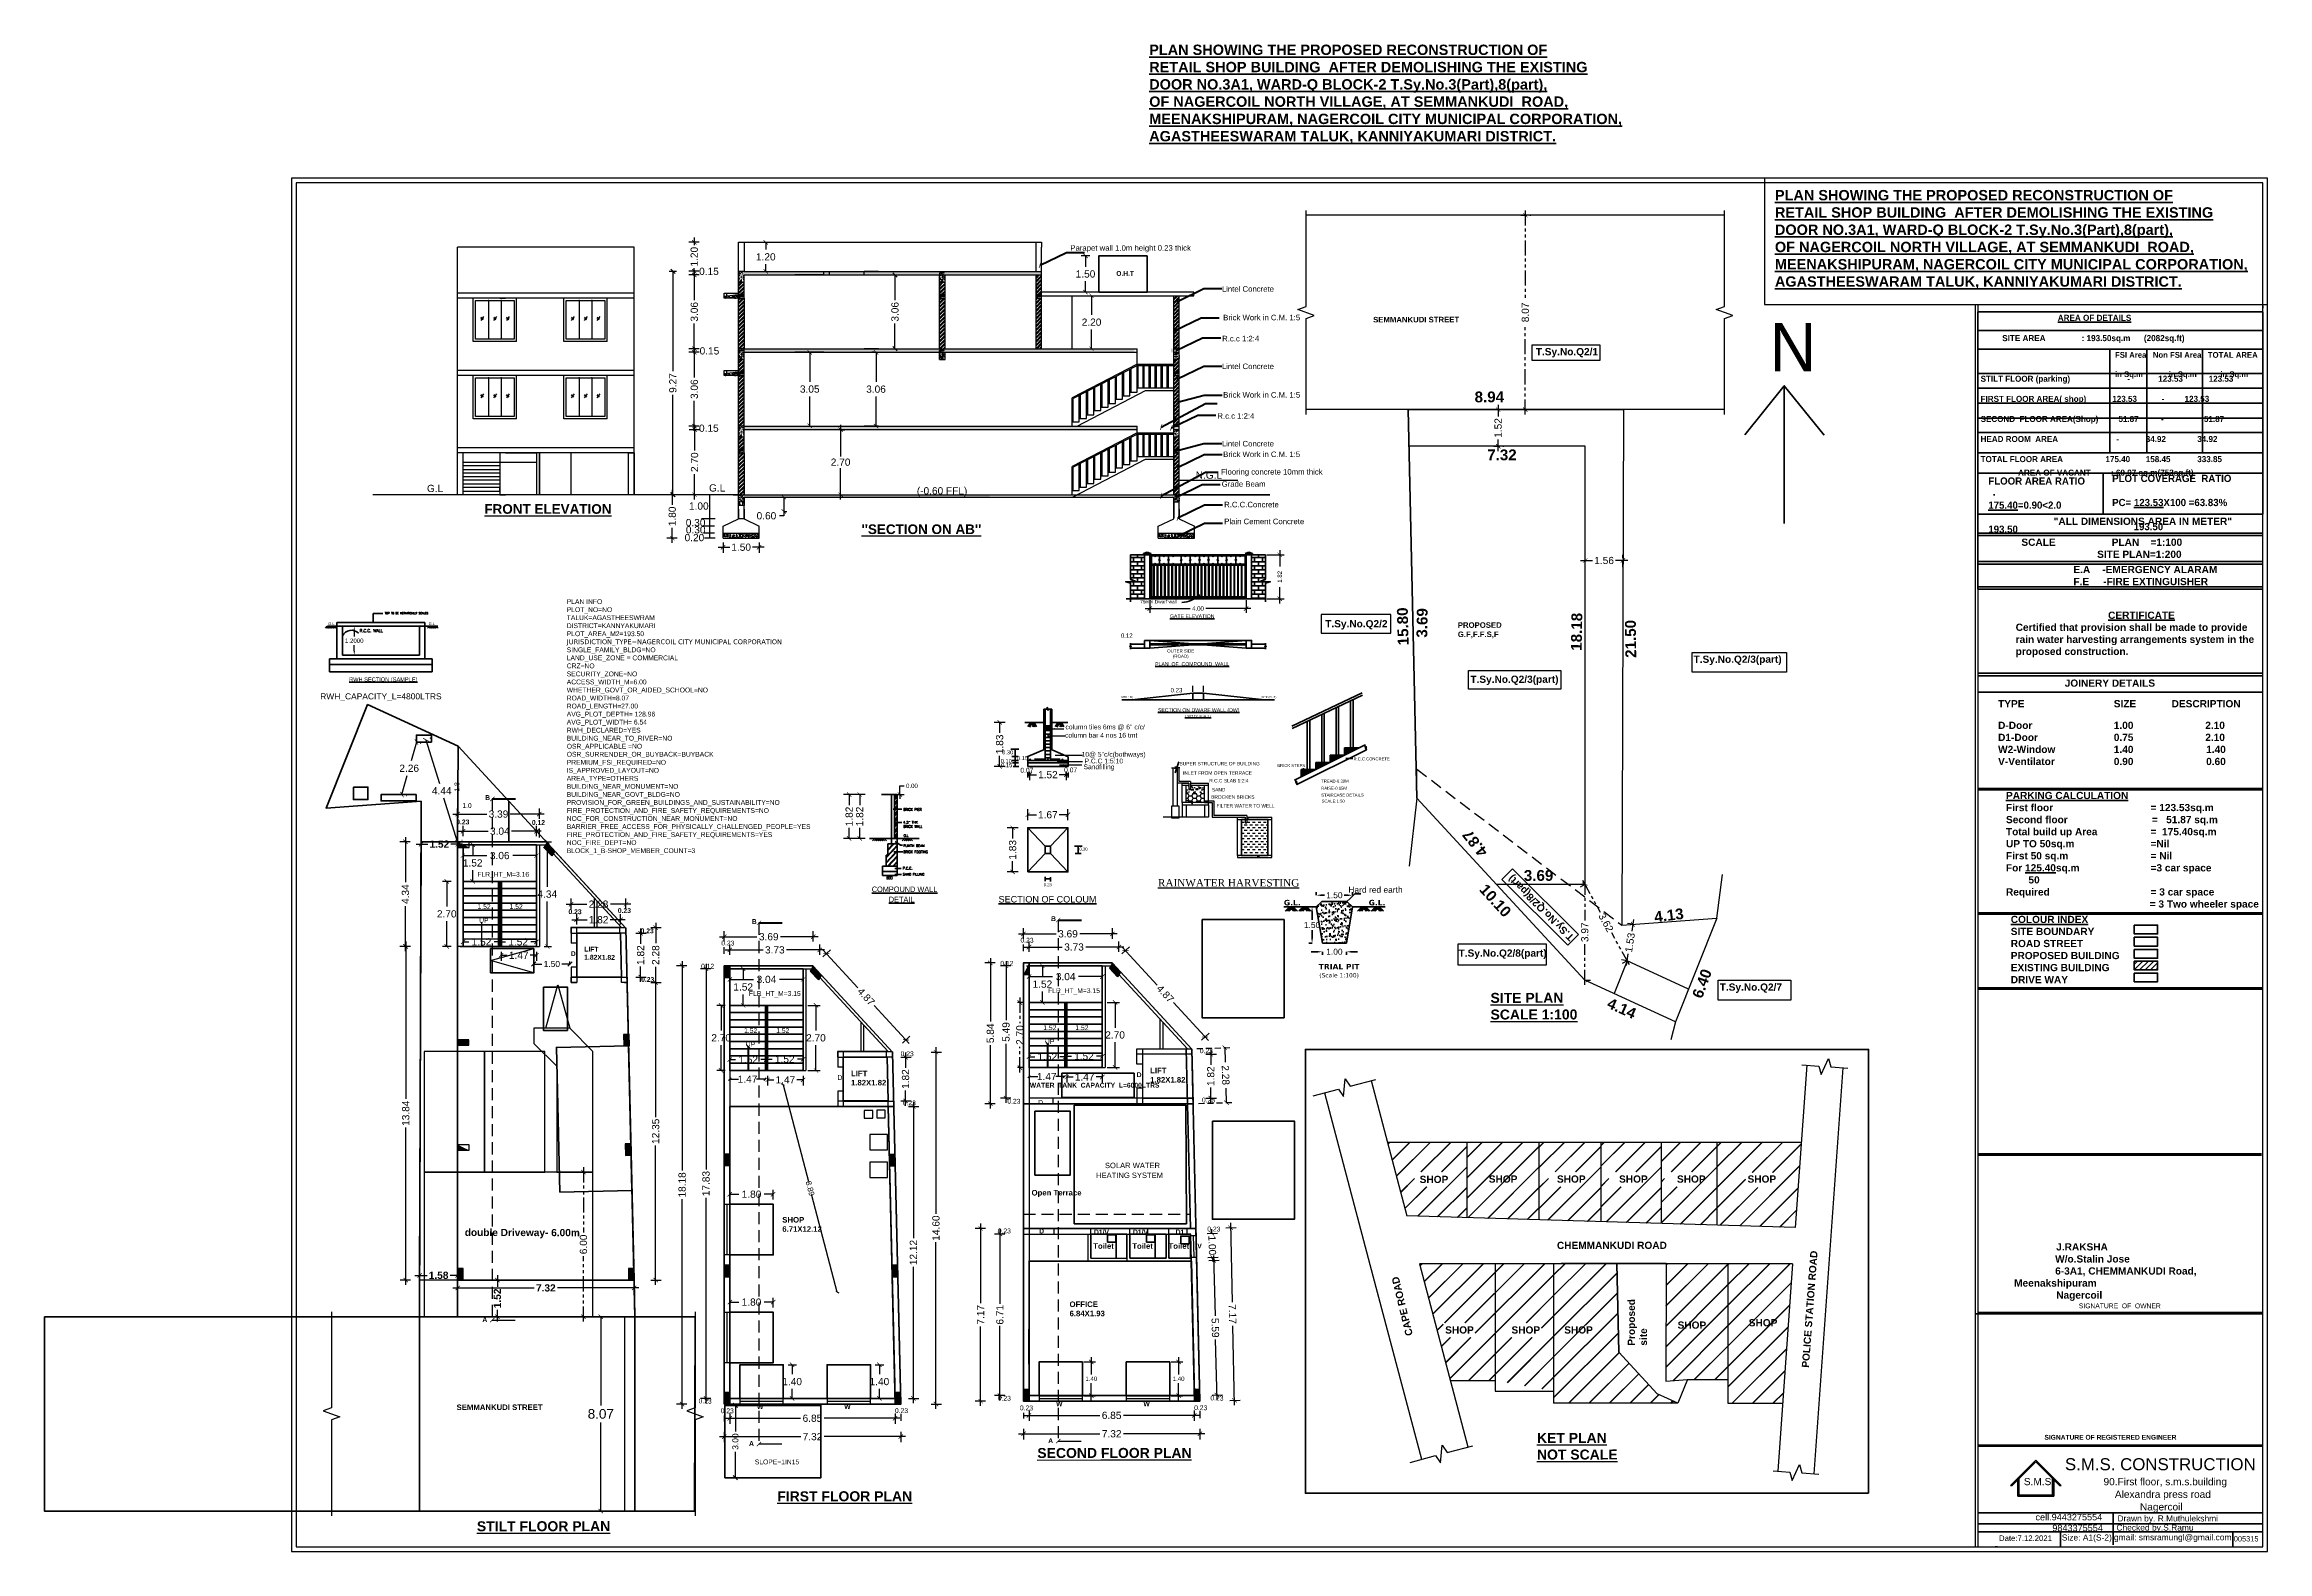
# Model space of a CAD drawing. Header units: metres. Extents: x 5674 to 70840, y 2109 to 4276.
# Drawn here: x 5673.9 to 5766.2, y 2109.5 to 2172 of the extents above; entities that cross this region are included whole.
import ezdxf

# ---------------------------------------------------------------- set-up
doc = ezdxf.new("R2010")
doc.units = ezdxf.units.M
for name, pattern in [('DASHED', [0.75, 0.5, -0.25]), ('DOT2', [0.125, 0, -0.125]), ('HIDDEN', [0.375, 0.25, -0.125]), ('PHANTOM2', [1.25, 0.625, -0.125, 0.125, -0.125, 0.125, -0.125])]:
    doc.linetypes.add(name, pattern=pattern)
for name, color, linetype in [('AS_AT_SITE', 7, 'Continuous'), ('BLK_1_FLR_0__STILT_HEIGHT', 7, 'Continuous'), ('BLK_1_FLR_0_BLT_UP_AREA', 7, 'Continuous'), ('BLK_1_FLR_0_EXIT_WIDTH_STAIR', 7, 'Continuous'), ('BLK_1_FLR_0_STAIR_1', 1, 'Continuous'), ('BLK_1_FLR_0_STAIR_1_FLIGHT_1', 7, 'Continuous'), ('BLK_1_FLR_0_STAIR_1_FLIGHT_2', 1, 'Continuous'), ('BLK_1_FLR_0_STAIR_1_LANDING_1', 7, 'Continuous'), ('BLK_1_FLR_0_STILT_PARKING', 7, 'Continuous'), ('BLK_1_FLR_1_BLT_UP_AREA', 13, 'Continuous'), ('BLK_1_FLR_1_COVERED_AREA', 7, 'Continuous'), ('BLK_1_FLR_1_DRINKING_WATER', 7, 'Continuous'), ('BLK_1_FLR_1_EXIT_WIDTH_DOOR', 7, 'Continuous'), ('BLK_1_FLR_1_EXIT_WIDTH_STAIR', 7, 'Continuous'), ('BLK_1_FLR_1_REGULAR_ROOM_1', 7, 'Continuous'), ('BLK_1_FLR_1_ROOM_1_LIGHT_VENTILATION_1', 7, 'Continuous'), ('BLK_1_FLR_1_ROOM_1_LIGHT_VENTILATION_2', 7, 'Continuous'), ('BLK_1_FLR_1_ROOM_1_LIGHT_VENTILATION_3', 7, 'Continuous'), ('BLK_1_FLR_1_ROOM_1_LIGHT_VENTILATION_4', 7, 'Continuous'), ('BLK_1_FLR_1_STAIR_1', 1, 'Continuous'), ('BLK_1_FLR_1_STAIR_1_FLIGHT_1', 1, 'Continuous'), ('BLK_1_FLR_1_STAIR_1_FLIGHT_2', 1, 'Continuous'), ('BLK_1_FLR_1_STAIR_1_LANDING_1', 1, 'Continuous'), ('BLK_1_FLR_1_WASH', 7, 'Continuous'), ('BLK_1_FLR_1_WATER_CLOSET_HT', 7, 'Continuous'), ('BLK_1_FLR_2_BLT_UP_AREA', 7, 'Continuous'), ('BLK_1_FLR_2_COVERED_AREA', 7, 'Continuous'), ('BLK_1_FLR_2_EXIT_WIDTH_DOOR', 7, 'Continuous'), ('BLK_1_FLR_2_EXIT_WIDTH_STAIR', 7, 'Continuous'), ('BLK_1_FLR_2_REGULAR_ROOM', 2, 'Continuous'), ('BLK_1_FLR_2_ROOF_AREA', 54, 'Continuous'), ('BLK_1_FLR_2_ROOM_LIGHT_VENTILATION_1', 7, 'Continuous'), ('BLK_1_FLR_2_ROOM_LIGHT_VENTILATION_2', 7, 'Continuous'), ('BLK_1_FLR_2_STAIR_1', 1, 'Continuous'), ('BLK_1_FLR_2_STAIR_1_FLIGHT_1', 1, 'Continuous'), ('BLK_1_FLR_2_STAIR_1_FLIGHT_2', 1, 'Continuous'), ('BLK_1_FLR_2_STAIR_1_LANDING_1', 1, 'Continuous'), ('BLK_1_FLR_2_URINAL', 7, 'Continuous'), ('BLK_1_FLR_2_WASH', 7, 'Continuous'), ('BLK_1_FLR_2_WATER_CLOSET', 7, 'Continuous'), ('BLK_1_HT_OF_BLDG', 7, 'Continuous'), ('BLK_1_LVL_0_BLDG_FOOT_PRINT', 7, 'Continuous'), ('BLK_1_LVL_0_FRONT_SETBACK', 7, 'Continuous'), ('BLK_1_LVL_0_REAR_SETBACK', 7, 'Continuous'), ('BLK_1_LVL_0_SIDE_SETBACK2', 7, 'Continuous'), ('BLK_1_PARAPET_HT', 233, 'Continuous'), ('BLK_1_PLINTH_HEIGHT', 7, 'Continuous'), ('BLK_1_ROOF_WATER_TANK_HT', 7, 'Continuous'), ('BLK_1_STAIR_HEADROOM', 13, 'Continuous'), ('COMPOUNDWALL', 7, 'Continuous'), ('DRIVE_WAY', 254, 'DOT2'), ('FMB_OR_PLR', 7, 'Continuous'), ('MAIN_GATE', 57, 'Continuous'), ('PARKING_SLOT', 30, 'Continuous'), ('PER_AISLE_WIDTH', 5, 'Continuous'), ('PLAN_INFO', 7, 'Continuous'), ('PLOT_BOUNDARY', 7, 'Continuous'), ('ROAD_WIDTH', 1, 'Continuous'), ('RWH', 7, 'Continuous'), ('SEPTIC_TANK_1', 7, 'Continuous'), ('SOLAR_PANEL', 7, 'Continuous'), ('SOLAR_WATER_HEATER', 1, 'Continuous'), ('SUPER_IMPOSED', 7, 'Continuous'), ('TWO_WHEELER_DRIVE_WAY', 6, 'Continuous'), ('TWO_WHEELER_PARKING', 7, 'Continuous'), ('WATER_TANK_CALCULATION', 7, 'Continuous')]:
    doc.layers.add(name, color=color, linetype=linetype)
for name, color, linetype, lineweight in [('BLK_1_DA_RAMP_1', 7, 'Continuous', 0), ('BLK_1_FIRE_TENDER_MOVEMENT', 7, 'Continuous', 0), ('BLK_1_FLR_0_LIFT_1', 30, 'Continuous', 0), ('BLK_1_FLR_1_LIFT_1', 30, 'Continuous', 0), ('BLK_1_FLR_1_SP_WC', 233, 'Continuous', 5), ('DIST_EXIT', 7, 'Continuous', 0), ('LOCATION_PLAN', 7, 'Continuous', 0), ('NORTH_DIRECTION', 7, 'Continuous', 0), ('WASTE_DISPOSAL', 7, 'Continuous', 0)]:
    doc.layers.add(name, color=color, linetype=linetype, lineweight=lineweight)
doc.styles.add('ROMANTIC', font='romantic.ttf')
doc.styles.add('S.M.S .HEADING', font='arial.ttf')
doc.styles.add('s.m.s1', font='arial.ttf')
doc.styles.add('SMS1', font='arial.ttf', dxfattribs={"height": 0.3})
doc.styles.get("Standard").update_dxf_attribs({"font": 'arial.ttf'})
doc.styles.add('T', font='ROMI____.pfb', dxfattribs={"width": 1.2, "height": 24})
doc.styles.add('T1', font='ROMANS.shx', dxfattribs={"width": 0.96, "height": 4})
doc.styles.add('UATEXT', font='GOTHIC.TTF')
doc.styles.add('USA TEXT', font='GOTHIC.TTF')
doc.dimstyles.new('APP', dxfattribs={"dimscale": 0, "dimtxt": 0.23, "dimasz": 0.1, "dimexe": 0.18, "dimexo": 0.0625, "dimgap": 0, "dimtad": 0, "dimzin": 4, "dimdsep": 46, "dimtxsty": 'Standard', "dimblk1": 'OBLIQUE', "dimblk2": 'OBLIQUE', "dimsah": 1, "dimcen": 0.09, "dimse1": 1, "dimse2": 1, "dimclrt": 4, "dimadec": 0, "dimazin": 0, "dimtfac": 1, "dimtmove": 0, "dimatfit": 3, "dimldrblk": 'OBLIQUE', "dimfxl": 0, "dimtolj": 1, "dimtzin": 0, "dimarcsym": 0})
doc.dimstyles.get("Standard").update_dxf_attribs({"dimtxt": 0.18, "dimasz": 0.18, "dimexe": 0.18, "dimexo": 0.0625, "dimgap": 0.09, "dimtad": 0, "dimtih": 1, "dimtoh": 1, "dimdec": 4, "dimzin": 0, "dimdsep": 46, "dimtxsty": 'Standard', "dimcen": 0.09, "dimsd1": 1, "dimsd2": 1, "dimadec": 0, "dimazin": 0, "dimtfac": 1, "dimtdec": 4, "dimtofl": 0, "dimtmove": 0, "dimatfit": 3, "dimfxl": 0, "dimtolj": 1, "dimtzin": 0, "dimarcsym": 0})
doc.dimstyles.new('STANDARD$0', dxfattribs={"dimtxt": 0.25, "dimasz": 0.18, "dimexe": 0.15, "dimexo": 0.15, "dimgap": 0.1, "dimtad": 0, "dimzin": 0, "dimdsep": 46, "dimtxsty": 'Standard', "dimblk": 'OBLIQUE', "dimcen": 0.0625, "dimdle": 0.02, "dimadec": 0, "dimazin": 0, "dimtfac": 1, "dimtix": 1, "dimtofl": 0, "dimtmove": 2, "dimatfit": 3, "dimldrblk": 'OBLIQUE', "dimfxl": 0, "dimtolj": 1, "dimtzin": 0, "dimarcsym": 0})
pattern_1 = [(45, (5231.594154, 2273.31802), (-0.037123106, 0.037123106), []), (45, (5231.618903, 2273.31802), (-0.037123106, 0.037123106), [])]

msp = doc.modelspace()

# ---------------------------------------------------------------- texts
for s, height, p in [('Parapet wall 1.0m height 0.23 thick', 0.23, (5716.48724, 2163.46866)), ('0.15', 0.3, (5701.08311, 2162.46218)), ('Lintel Concrete', 0.23, (5722.77491, 2161.76581)), ('Brick Work in C.M. 1:5', 0.23, (5722.82848, 2160.58073)), ('R.c.c 1:2:4', 0.23, (5722.78653, 2159.70614)), ('0.15', 0.3, (5701.10237, 2159.16253)), ('Lintel Concrete', 0.23, (5722.77491, 2158.55581)), ('Brick Work in C.M. 1:5', 0.23, (5722.82848, 2157.37073)), ('0.15', 0.3, (5701.07783, 2155.95253)), ('R.c.c 1:2:4', 0.23, (5722.58822, 2156.49614)), ('Lintel Concrete', 0.23, (5722.77491, 2155.34581)), ('Brick Work in C.M. 1:5', 0.23, (5722.82848, 2154.90519)), ('N.G.L', 0.3, (5721.68835, 2154.00646)), ('Flooring concrete 10mm thick', 0.23, (5722.74194, 2154.17847)), ('G.L', 0.3, (5689.7882, 2153.45481)), ('G.L', 0.3, (5701.49304, 2153.4749)), ('(-0.60 FFL)', 0.3, (5710.11579, 2153.35447)), ('Grade Beam', 0.23, (5722.76631, 2153.67178)), ('0.30', 0.3, (5700.52822, 2152.03587)), ('1.00', 0.3, (5700.66165, 2152.72283)), ('R.C.C.Concrete', 0.23, (5722.87024, 2152.81822)), ('Plain Cement Concrete', 0.23, (5722.8709, 2152.11966)), ('0.20', 0.3, (5700.47887, 2151.4126)), ('0.30', 0.3, (5700.53174, 2151.73656))]:
    msp.add_text(s, height=height).set_placement(p)
at = {"lineweight": 35, "width": 0.96}
for s, height, style, p in [('G.L', 0.114205, 'T', (5685.68962, 2147.93401)), ('R.C.C. WALL', 0.1268939, 'T1', (5686.9941, 2147.63364)), ('TOP TO BE HERMITICALLY SEALED', 0.0832741, 'T1', (5688.04006, 2148.37946)), ('G.L', 0.114205, 'T', (5689.86002, 2147.93401)), ('BRICK PIER', 0.104778, 'T1', (5709.55486, 2140.22817)), ('4.5" THK.', 0.104778, 'T1', (5709.55486, 2139.69282)), ('BRICK WALL', 0.104778, 'T1', (5709.55486, 2139.52318)), ('PLINTH BEAM', 0.1047778, 'T1', (5709.55486, 2138.72642)), ('BRICK FOOTING', 0.1047778, 'T1', (5709.55486, 2138.46615)), ('G.L', 0.104778, 'T1', (5709.57044, 2139.14)), ('600', 0.104778, 'T1', (5708.85669, 2137.38796)), ('SAND FILLING', 0.1047778, 'T1', (5709.53224, 2137.53435)), ('P.C.C.', 0.104778, 'T1', (5709.53224, 2137.78827)), ('%%UCOMPOUND WALL', 0.2295684, 'T', (5708.24605, 2136.85223)), ('%%UDETAIL%%U', 0.2295684, 'T', (5708.952, 2136.43167))]:
    msp.add_text(s, height=height, dxfattribs=dict(at, style=style)).set_placement(p)
at = {"lineweight": 35}
for s, height, style, p in [('%%URWH SECTION (SAMPLE)', 0.1695954, 'UATEXT', (5686.55867, 2145.59218)), ('0.10', 0.17, 'SMS1', (5713.59841, 2142.20766)), ('0.15', 0.17, 'SMS1', (5713.61434, 2142.0346)), ('0.30', 0.17, 'SMS1', (5713.65687, 2142.56734)), ('0.15', 0.17, 'SMS1', (5714.26983, 2142.32681)), ('0.07', 0.2, 'SMS1', (5714.41163, 2141.81081)), ('0.07', 0.2, 'SMS1', (5716.22669, 2141.82158)), ('SIGNATURE  OF  OWNER', 0.2, 's.m.s1', (5758.33645, 2119.57958)), ('S.M.S. CONSTRUCTION', 0.5, 'SMS1', (5757.75951, 2112.85823)), ('90.First floor, s.m.s.building', 0.300005, 'SMS1', (5759.36064, 2112.23538)), ('S.M.S.', 0.3, 'S.M.S .HEADING', (5756.05359, 2112.23889)), ('Alexandra press road', 0.2999821, 'SMS1', (5759.83239, 2111.71301)), ('cell.9443275554', 0.27, 'S.M.S .HEADING', (5756.53734, 2110.77719)), ('Drawn by. R.Muthulekshmi', 0.25, 'S.M.S .HEADING', (5759.94032, 2110.73381)), ('Nagercoil', 0.299982, 'SMS1', (5760.87342, 2111.19064)), ('Date:7.12.2021', 0.23, 'S.M.S .HEADING', (5755.02318, 2109.92332)), ('       9843375554', 0.27, 'S.M.S .HEADING', (5756.50249, 2110.32719)), ('Size: A1(S-2)', 0.25, 'S.M.S .HEADING', (5757.62864, 2109.94179)), ('gmail: smsramungl@gmail.com', 0.25, 'S.M.S .HEADING', (5759.79449, 2109.9515)), ('Checked by.S.Ramu', 0.25, 'S.M.S .HEADING', (5759.89552, 2110.35455)), ('005315', 0.22, 'S.M.S .HEADING', (5764.76531, 2109.90337))]:
    msp.add_text(s, height=height, dxfattribs=dict(at, style=style)).set_placement(p)
at = {"linetype": 'ByBlock', "lineweight": 35, "style": 'SMS1'}
for s, height, p in [('column bar 4 nos 16 tmt', 0.2, (5716.2676, 2143.26063)), ("column tiles 6ms @ 6'' c/c/", 0.2, (5716.28457, 2143.60543)), ("10@ 5''c/c(bothways)", 0.2, (5716.95283, 2142.46931)), ('Sandfilling', 0.2, (5717.03234, 2141.95041)), (' P.C.C 1:5:10', 0.2, (5716.99848, 2142.19215)), ('%%USECTION OF COLOUM', 0.27, (5713.50708, 2136.41957))]:
    msp.add_text(s, height=height, dxfattribs=at).set_placement(p)
at = {"linetype": 'ByBlock', "lineweight": 35}
for s, height, p in [('BRICK STEPS', 0.125, (5725.07436, 2142.03756)), ('R.C.C.CONCRETE', 0.125, (5728.23687, 2142.31583)), ('TREAD-0.30M', 0.125, (5726.89783, 2141.39315)), ('RAISE-0.15M', 0.125, (5726.89783, 2141.09673)), ('STAIRCASE DETAILS', 0.125, (5726.89783, 2140.81768)), ('SCALE:1:50', 0.125, (5726.91219, 2140.56311)), ('0.23', 0.125, (5715.37938, 2137.09609)), ('SOLAR WATER ', 0.224679, (5717.92286, 2125.3948)), (' HEATING SYSTEM', 0.224679, (5717.46942, 2124.9869))]:
    msp.add_text(s, height=height, dxfattribs=at).set_placement(p)
at = {"lineweight": 35}
msp.add_text('0.30', height=0.125, dxfattribs=at).set_placement((5716.8636, 2138.57229))
at = {"lineweight": 35, "attachment_point": 1, "style": 'SMS1'}
for s, insert, char_height, width in [('\\A1;\\pt28.81;{\\fArial|b1|i0|c0|p34;\\LPLAN SHOWING THE PROPOSED RECONSTRUCTION OF \\PRETAIL SHOP BUILDING  AFTER DEMOLISHING THE EXISTING\\PDOOR NO.3A1, WARD-Q BLOCK-2 T.Sy.No.3(Part),8(part), \\POF NAGERCOIL NORTH VILLAGE, AT SEMMANKUDI  ROAD, \\PMEENAKSHIPURAM, NAGERCOIL CITY MUNICIPAL CORPORATION, \\PAGASTHEESWARAM TALUK, KANNIYAKUMARI DISTRICT.}', (5719.75927, 2172.02158), 0.43, 168.1459605), ('\\A1;\\pt28.81;{\\fArial|b1|i0|c0|p34;\\LPLAN SHOWING THE PROPOSED RECONSTRUCTION OF \\PRETAIL SHOP BUILDING  AFTER DEMOLISHING THE EXISTING\\PDOOR NO.3A1, WARD-Q BLOCK-2 T.Sy.No.3(Part),8(part), \\POF NAGERCOIL NORTH VILLAGE, AT SEMMANKUDI  ROAD, \\PMEENAKSHIPURAM, NAGERCOIL CITY MUNICIPAL CORPORATION, \\PAGASTHEESWARAM TALUK, KANNIYAKUMARI DISTRICT.}', (5745.72452, 2165.98928), 0.43, 168.1459605), ('{\\fTw Cen MT|b1|i0|c0|p34;O.H.T}', (5718.39197, 2162.62596), 0.2, 2.0106)]:
    msp.add_mtext(s, dxfattribs=dict(at, insert=insert, char_height=char_height, width=width))
at = {"attachment_point": 1, "style": 'S.M.S .HEADING'}
for s, insert, char_height, width, rotation in [('{\\fArial|b1|i0|c0|p34;SEMMANKUDI STREET}', (5729.05107, 2160.72233), 0.23, 11.8731372, 0.0562262), ('{\\fArial|b1|i0|c0|p34;T.Sy.No.Q2/1}', (5735.80123, 2159.42794), 0.3, 11.8731372, 0.0562262), ('{\\fArial|b1|i0|c0|p34;8.94}', (5733.26162, 2157.62497), 0.45, 11.8731372, 0.0562262), ('{\\fArial|b1|i0|c0|p34;7.32}', (5733.7845, 2155.2213), 0.45, 11.8731372, 0.0562262), ('{\\fArial|b1|i0|c0|p34;15.80}', (5730.07708, 2147.08409), 0.45, 11.8731372, 91.5243029), ('{\\fArial|b1|i0|c0|p34;3.69}', (5730.84686, 2147.41497), 0.45, 11.8731372, 89.0840215), ('{\\fArial|b1|i0|c0|p34;T.Sy.No.Q2/2}', (5727.06302, 2148.13674), 0.3, 11.8731372, 0.0562262), ('{\\fArial|b1|i0|c0|p34;PROPOSED \\PG.F,F.F.S,F}', (5732.5652, 2148.04741), 0.23, 11.8731372, 0.0562262), ('{\\fArial|b1|i0|c0|p34;18.18}', (5737.2566, 2146.87082), 0.45, 11.8731372, 89.0840215), ('{\\fArial|b1|i0|c0|p34;21.50}', (5739.51962, 2146.56979), 0.45, 11.8731372, 90.631426), ('{\\fArial|b1|i0|c0|p34;T.Sy.No.Q2/3(part)}', (5742.34838, 2146.66417), 0.3, 11.8731372, 0.0562262), ('{\\fArial|b1|i0|c0|p34;T.Sy.No.Q2/3(part)}', (5733.08772, 2145.83287), 0.3, 11.8731372, 0.0562262), ('{\\fArial|b1|i0|c0|p34;4.87}', (5733.48589, 2138.25386), 0.45, 11.8731372, 128.6432013), ('{\\fArial|b1|i0|c0|p34;T.Sy.No.Q2/8(part)}', (5737.20316, 2134.79272), 0.3, 11.8731372, 135.07367), ('{\\fArial|b1|i0|c0|p34;3.69}', (5735.30448, 2137.76542), 0.45, 11.8731372, 0.0562262), ('{\\fArial|b1|i0|c0|p34;10.10}', (5733.76293, 2137.2353), 0.45, 11.8731372, 312.2641152), ('{\\fArial|b1|i0|c0|p34;4.13}', (5740.69043, 2136.03844), 0.45, 11.8731372, 7.1440183), ('{\\fArial|b1|i0|c0|p34;T.Sy.No.Q2/8(part)}', (5732.59829, 2134.46819), 0.3, 11.8731372, 0.0562262), ('{\\fArial|b1|i0|c0|p34;6.40}', (5742.27368, 2132.55952), 0.45, 11.8731372, 69.9283783), ('{\\fArial|b1|i0|c0|p34;T.Sy.No.Q2/7}', (5743.43435, 2133.05853), 0.3, 11.8731372, 0.0562262), ('{\\fArial|b1|i0|c0|p34;4.14}', (5738.90033, 2132.48358), 0.45, 11.8731372, 336.0357227), ('{\\fArial|b1|i0|c0|p34;LIFT\\P1.82X1.82}', (5707.38375, 2129.44083), 0.23, 11.8731372, 0.0562262), ('{\\fArial|b1|i0|c0|p34;LIFT\\P1.82X1.82}', (5719.79931, 2129.56011), 0.23, 11.8731372, 0.0562262), ('{\\fArial|b1|i0|c0|p34;SHOP}', (5730.98231, 2125.07822), 0.3, 11.8731372, 0.0562262), ('{\\fArial|b1|i0|c0|p34;SHOP}', (5733.85146, 2125.09343), 0.3, 11.8731372, 0.0562262), ('{\\fArial|b1|i0|c0|p34;SHOP}', (5736.67948, 2125.09343), 0.3, 11.8731372, 0.0562262), ('{\\fArial|b1|i0|c0|p34;SHOP}', (5739.25722, 2125.09343), 0.3, 11.8731372, 0.0562262), ('{\\fArial|b1|i0|c0|p34;SHOP}', (5741.65976, 2125.09343), 0.3, 11.8731372, 0.0562262), ('{\\fArial|b1|i0|c0|p34;SHOP}', (5744.58791, 2125.09343), 0.3, 11.8731372, 0.0562262), ('{\\fArial|b1|i0|c0|p34;Open Terrace}', (5714.87792, 2124.49045), 0.23, 11.8731372, 0.0562262), ('{\\fArial|b1|i0|c0|p34;SHOP\\P6.71X12.12}', (5704.53273, 2123.36713), 0.23, 1.2905589, 0.0562262), ('{\\fArial|b1|i0|c0|p34;Toilet}', (5717.4353, 2122.27886), 0.23, 11.8731372, 0.0562262), ('{\\fArial|b1|i0|c0|p34;Toilet}', (5719.0553, 2122.2788), 0.23, 11.8731372, 0.0562262), ('{\\fArial|b1|i0|c0|p34;Toilet}', (5720.5607, 2122.2788), 0.23, 11.8731372, 0.0562262), ('{\\fArial|b1|i0|c0|p34;CHEMMANKUDI ROAD}', (5736.67798, 2122.33979), 0.3, 11.8731372, 0.0562262), ('{\\fArial|b1|i0|c0|p34;POLICE STATION ROAD}', (5746.83574, 2117.12766), 0.3, 11.8731372, 85.7393894), ('{\\fArial|b1|i0|c0|p34;CAPE ROAD}', (5730.41002, 2118.40623), 0.3, 11.8731372, 103.6739313), ('{\\fArial|b1|i0|c0|p34;Proposed\\Psite}', (5739.61468, 2118.02706), 0.3, 11.8731372, 90.0562262), ('{\\fArial|b1|i0|c0|p34;OFFICE\\P6.84X1.93}', (5716.45287, 2119.86199), 0.23, 11.8731372, 0.0562262), ('{\\fArial|b1|i0|c0|p34;SHOP}', (5741.68606, 2119.03091), 0.3, 11.8731372, 0.0562262), ('{\\fArial|b1|i0|c0|p34;SHOP}', (5744.63915, 2119.13094), 0.3, 11.8731372, 0.0562262), ('{\\fArial|b1|i0|c0|p34;SHOP}', (5732.04149, 2118.83076), 0.3, 11.8731372, 0.0562262), ('{\\fArial|b1|i0|c0|p34;SHOP}', (5734.79262, 2118.83076), 0.3, 11.8731372, 0.0562262), ('{\\fArial|b1|i0|c0|p34;SHOP}', (5736.98105, 2118.83076), 0.3, 11.8731372, 0.0562262), ('{\\fArial|b1|i0|c0|p34;SEMMANKUDI STREET}', (5691.0177, 2115.58583), 0.23, 11.8731372, 0.0562262), ('{\\fArial|b1|i0|c0|p34;\\LSECOND FLOOR PLAN}', (5715.11573, 2113.78072), 0.4146024, 11.8731372, 0.0562262), ('{\\fArial|b1|i0|c0|p34;\\LFIRST FLOOR PLAN}', (5704.32373, 2111.9839), 0.4146024, 11.8731372, 0.0562262)]:
    msp.add_mtext(s, dxfattribs=dict(at, insert=insert, char_height=char_height, width=width, rotation=rotation))
at = {"lineweight": 35, "attachment_point": 1, "line_spacing_factor": 2}
for s, insert, char_height, width in [('{\\fTw Cen MT|b1|i0|c0|p34;\\LAREA OF DETAILS}', (5757.4619, 2160.80946), 0.252, 10.9299267), ('{\\fTw Cen MT|b1|i0|c0|p34;SITE AREA                : 193.50sq.m      (2082sq.ft)}', (5755.15662, 2159.96753), 0.252, 10.9299267), ('{\\fTw Cen MT|b1|i0|c0|p34;FSI Area   Non FSI Area   TOTAL AREA\\Pin Sq.m            in Sq.m           in Sq.m}', (5759.83786, 2159.26462), 0.24, 10.9299267), ('{\\fTw Cen MT|b1|i0|c0|p34;STILT FLOOR (parking)        ^I^I -    ^I    123.53^I     123.53\\PFIRST FLOOR AREA( shop)^I     123.53           -  ^I     123.53\\PSECOND  FLOOR AREA(Shop)         51.87          -                  51.87\\PHEAD ROOM  AREA                          -            34.92              34.92\\PTOTAL FLOOR AREA                   175.40       158.45            333.85}', (5754.26051, 2158.27907), 0.25, 13.7055075), ('{\\fTw Cen MT|b1|i0|c0|p34;FLOOR AREA RATIO\\P\\pt9.6;\\L175.40\\l=0.90<2.0\\P\\ptz;193.50}', (5754.5802, 2154.06069), 0.3, 32.1403595), ('{\\fTw Cen MT|b1|i0|c0|p34;\\PAREA OF VACANT         : 69.97 sq.m(753sq.ft)}', (5755.81327, 2155.22566), 0.252, 10.9299267), ('{\\fTw Cen MT|b1|i0|c0|p34;PLOT COVERAGE  RATIO\\PPC= \\L123.53\\lX100 =63.83%\\P        193.50}', (5759.7184, 2154.16961), 0.3, 32.1403595)]:
    msp.add_mtext(s, dxfattribs=dict(at, insert=insert, char_height=char_height, width=width))
at = {"insert": (5692.16897, 2152.95034), "char_height": 0.4, "width": 6.2757477, "attachment_point": 1}
msp.add_mtext('{\\fArial|b1|i0|c0|p34;\\LFRONT ELEVATION}', dxfattribs=at)
at = {"lineweight": 35, "char_height": 0.3, "attachment_point": 1, "style": 'SMS1'}
for s, width, gutter_width, heights, insert in [('{\\fArial|b1|i0|c0|p34;"ALL DIMENSIONS AREA IN METER"}', 10.4036348, 1.5, [0], (5757.28979, 2152.38942)), ('{\\fArial|b1|i0|c0|p34;SCALE                    PLAN    =1:100\\P                           SITE PLAN=1:200}', 7.3454483, 1.5, [0], (5755.95212, 2151.52095)), ('{\\fArial|b1|i0|c0|p34;E.A^I-EMERGENCY ALARAM\\PF.E     -FIRE EXTINGUISHER}', 10.4036348, 1.5, [0], (5758.11029, 2150.38853)), ('{\\fArial|b1|i0|c0|p34;\\W8.23794;\\L    \\W1;CERTIFICATE\\P\\lCertified that provision shall be made to provide rain water harvesting arrangements system in the proposed construction.}', 10.4036348, 1.5, [0], (5755.71465, 2148.49101)), ('{\\fArial|b1|i0|c0|p34;JOINERY DETAILS}', 7.3454483, 1.5, [0], (5757.74952, 2145.67374)), ('{\\fArial|b1|i0|c0|p34;D-Door^I^I^I1.00^I^I            2.10\\PD1-Door^I^I^I0.75^I^I            2.10\\PW2-Window ^I^I1.40^I^I^I  1.40\\PV-Ventilator ^I^I0.90^I^I^I  0.60}', 15.0322403, 1.5, [0], (5754.98603, 2143.92306)), ('{\\fArial|b1|i0|c0|p34;TYPE^I^I^I^ISIZE^I^IDESCRIPTION}', 15.0322403, 1.5, [0], (5754.98603, 2144.81999)), ('{\\fArial|b1|i0|c0|p34;\\LPARKING CALCULATION\\P\\lFirst floor^I^I^I^I= 123.53sq.m\\PSecond floor                              =   51.87 sq.m\\PTotal build up Area^I^I=  175.40sq.m\\L\\P\\lUP TO 50sq.m^I^I^I=Nil\\PFirst 50 sq.m^I^I^I= Nil\\PFor \\L125.40\\lsq.m^I^I^I=3 car space\\P        50\\PRequired^I^I^I^I= 3 car space\\P^I^I^I^I          = 3 Two wheeler space}', 17.2181021, 1.5, [0], (5755.31303, 2141.01058)), ('{\\fArial|b1|i0|c0|p34;\\LCOLOUR INDEX\\P\\lSITE BOUNDARY\\PROAD STREET\\PPROPOSED BUILDING\\PEXISTING BUILDING\\PDRIVE WAY}', 10.4036348, 1.5, [0], (5755.51107, 2135.86869)), ('{\\fArial|b1|i0|c0|p34;                     J.RAKSHA\\P^I^IW/o.Stalin Jose\\P^I^I6-3A1, CHEMMANKUDI Road, ^I^I          Meenakshipuram\\P                     Nagercoil                                                                       }', 8.9140911, 0, [2.95374], (5754.95341, 2122.27942))]:
    msp.add_mtext_dynamic_manual_height_columns(s, width=width, gutter_width=gutter_width, heights=heights, dxfattribs=dict(at, insert=insert))
at = {"lineweight": 25, "insert": (5707.82163, 2152.11073), "char_height": 0.4, "attachment_point": 1}
msp.add_mtext("{\\fArial|b1|i0|c0|p34;\\L''SECTION ON AB''}", dxfattribs=at)
at = {"lineweight": 35, "ltscale": 0.006, "attachment_point": 1}
for s, insert, char_height, width in [('75mm.Dwarf wall', (5719.38404, 2148.97363), 0.141791, 3.5647854), ('{\\LGATE ELEVATION}', (5720.61837, 2148.3766), 0.153666, 5.6196462), ('{\\LPLAN  OF  COMPOUND  WALL}', (5720.00281, 2146.39351), 0.153666, 3.1540231), ('SITE (IN)', (5718.58646, 2144.98569), 0.083978, 3.025991), ('SITE (OUT)', (5724.4171, 2144.98569), 0.083978, 3.025991), ('{\\LSECTION ON DWARF WALL (DW)}', (5720.11894, 2144.48331), 0.153666, 5.6196462)]:
    msp.add_mtext(s, dxfattribs=dict(at, insert=insert, char_height=char_height, width=width))
at = {"lineweight": 35, "ltscale": 0.006, "attachment_point": 5}
for s, insert, char_height in [('OUTER SIDE\\P(ROAD)', (5721.06748, 2146.72992), 0.131744), ('{\\L( NOT TO SCALE )}', (5721.78298, 2144.13425), 0.0921996)]:
    msp.add_mtext(s, dxfattribs=dict(at, insert=insert, char_height=char_height))
at = {"linetype": 'Continuous', "ltscale": 0.2, "char_height": 0.2, "attachment_point": 1}
for s, insert, rotation in [('1.8', (5690.92915, 2141.0239), 89.3945358), ('1.0', (5691.25815, 2140.54617), 359.3945358), ('{\\fArial|b1|i0|c0|p34;0.23}', (5691.00468, 2139.8662), 359.3945358), ('{\\fArial|b1|i0|c0|p34;0.12}', (5694.14329, 2139.8421), 359.3945358), ('1.52', (5691.88712, 2136.35384), 359.3945358), ('UP', (5691.95543, 2135.78002), 359.3945358), ('1.52', (5693.21871, 2136.35384), 359.3945358), ('{\\fArial|b1|i0|c0|p34;0.23}', (5695.66242, 2136.14048), 359.3945358), ('{\\fArial|b1|i0|c0|p34;0.23}', (5697.70974, 2136.18749), 359.3945358), ('{\\fArial|b1|i0|c0|p34;0.23}', (5698.65555, 2135.34562), 359.3945358), ('{\\fArial|b1|i0|c0|p34;D}', (5695.76073, 2134.39911), 359.3945358), ('{\\fArial|b1|i0|c0|p34;LIFT\\P1.82X1.82}', (5696.31923, 2134.58521), 359.3945358), ('{\\fArial|b1|i0|c0|p34;0.23}', (5698.67703, 2133.32814), 359.3945358)]:
    msp.add_mtext(s, dxfattribs=dict(at, insert=insert, rotation=rotation))
at = {"char_height": 0.2, "attachment_point": 1, "rotation": 359.3945358}
for s, insert in [('{\\fArial|b1|i0|c0|p34;B}', (5692.2065, 2140.87566)), ('{\\fArial|b1|i0|c0|p34;B}', (5703.27183, 2135.73096)), ('{\\fArial|b1|i0|c0|p34;B}', (5715.68739, 2135.85056)), ('0.23', (5702.00323, 2134.8404)), ('0.23', (5714.41879, 2134.95968)), ('0.12', (5701.1654, 2133.87993)), ('0.12', (5713.58096, 2133.99921)), ('1.52', (5702.95164, 2131.20946)), ('1.52', (5704.28323, 2131.20946)), ('1.52', (5715.3672, 2131.32875)), ('1.52', (5715.3672, 2131.32875)), ('1.52', (5716.69879, 2131.32875)), ('1.52', (5716.69879, 2131.32875)), ('UP', (5703.01995, 2130.63564)), ('0.23', (5709.44438, 2130.24702)), ('UP', (5715.43551, 2130.75492)), ('UP', (5715.43551, 2130.75492)), ('0.23', (5721.85994, 2130.3663)), ('D', (5706.82525, 2129.25474)), ('{\\fArial|b1|i0|c0|p34;D}', (5719.24081, 2129.37402)), ('0.23', (5713.87305, 2128.27554)), ('0.23', (5721.94978, 2128.32586)), ('0.23', (5709.53422, 2128.20658)), ('D', (5715.1531, 2128.2264)), ('0.23', (5713.47681, 2122.89407)), ('{\\fArial|b1|i0|c0|p34;D}', (5715.19637, 2122.88413)), ('{\\fArial|b1|i0|c0|p34;D1}', (5720.85853, 2122.84382)), ('0.23', (5722.17029, 2122.9722)), ('{\\fArial|b1|i0|c0|p34;V}', (5721.7556, 2122.26545)), ('{\\fArial|b1|i0|c0|p34;A}', (5692.08896, 2119.21413)), ('0.23', (5701.06125, 2115.8316)), ('0.23', (5701.97922, 2115.42801)), ('{\\fArial|b1|i0|c0|p34;W}', (5703.48305, 2115.5954)), ('{\\fArial|b1|i0|c0|p34;W}', (5707.10453, 2115.59524)), ('0.23', (5709.21019, 2115.43614)), ('0.23', (5713.47681, 2115.95088)), ('0.23', (5714.39478, 2115.54729)), ('{\\fArial|b1|i0|c0|p34;W}', (5715.89861, 2115.71469)), ('{\\fArial|b1|i0|c0|p34;W}', (5719.52009, 2115.71452)), ('0.23', (5721.62575, 2115.55542)), ('0.23', (5722.30041, 2115.95719)), ('{\\fArial|b1|i0|c0|p34;A}', (5703.15429, 2114.06943)), ('{\\fArial|b1|i0|c0|p34;A}', (5715.56985, 2114.18904))]:
    msp.add_mtext(s, dxfattribs=dict(at, insert=insert))
at = {"lineweight": 25, "char_height": 0.4146024, "width": 11.8731372, "attachment_point": 1, "rotation": 0.0562262, "style": 'S.M.S .HEADING'}
for s, insert in [('{\\fArial|b1|i0|c0|p34;\\LSITE PLAN\\PSCALE 1:100}', (5733.92173, 2132.66925)), ('{\\fArial|b1|i0|c0|p34;\\LKET PLAN\\PNOT SCALE }', (5735.84897, 2114.40747)), ('{\\fArial|b1|i0|c0|p34;\\LSTILT FLOOR PLAN}', (5691.85988, 2110.74054))]:
    msp.add_mtext(s, dxfattribs=dict(at, insert=insert))
at = {"lineweight": 35, "ltscale": 0.3, "insert": (5691.35812, 2122.88035), "char_height": 0.3, "attachment_point": 1, "rotation": 359.8684762, "style": 'S.M.S .HEADING'}
msp.add_mtext_dynamic_manual_height_columns('{\\fArial|b1|i0|c0|p34;double Driveway- 6.00m}', width=9.1330359, gutter_width=10, heights=[0], dxfattribs=at)
at = {"char_height": 0.2, "width": 0.4561282, "attachment_point": 1, "rotation": 359.3945358}
for insert in [(5717.46863, 2122.84391), (5719.08863, 2122.84386)]:
    msp.add_mtext('{\\fArial|b1|i0|c0|p34;D1/V}', dxfattribs=dict(at, insert=insert))
at = {"lineweight": 35, "insert": (5759.64752, 2114.12401), "char_height": 0.2, "width": 7.98066, "attachment_point": 8}
msp.add_mtext('{\\fTw Cen MT|b1|i0|c0|p34;SIGNATURE OF REGISTERED ENGINEER}', dxfattribs=at)
at = {"layer": 'BLK_1_DA_RAMP_1', "color": 1, "lineweight": 35, "insert": (5704.31373, 2113.3037), "char_height": 0.2, "width": 2.4, "attachment_point": 2}
msp.add_mtext('SLOPE=1IN15', dxfattribs=at)
at = {"layer": 'BLK_1_FLR_0_STAIR_1', "lineweight": 35, "insert": (5691.87837, 2137.68974), "char_height": 0.199948, "width": 2.2478192, "attachment_point": 1, "style": 'SMS1'}
msp.add_mtext('FLR_HT_M=3.16', dxfattribs=at)
at = {"layer": 'BLK_1_FLR_1_STAIR_1', "lineweight": 35, "insert": (5703.14845, 2132.74217), "char_height": 0.199948, "width": 2.2478192, "attachment_point": 1, "style": 'SMS1'}
msp.add_mtext('FLR_HT_M=3.15', dxfattribs=at)
at = {"layer": 'BLK_1_FLR_2_STAIR_1', "lineweight": 35, "insert": (5715.56401, 2132.86145), "char_height": 0.199948, "width": 2.2478192, "attachment_point": 1, "style": 'SMS1'}
msp.add_mtext('FLR_HT_M=3.15', dxfattribs=at)
at = {"layer": 'NORTH_DIRECTION', "lineweight": 35, "insert": (5745.50954, 2160.46906), "char_height": 2, "attachment_point": 1, "style": 'USA TEXT'}
msp.add_mtext_dynamic_manual_height_columns('N', width=1.1850696, gutter_width=30, heights=[2.65126], dxfattribs=at)
at = {"layer": 'PLAN_INFO', "color": 1, "lineweight": 35, "insert": (5695.58875, 2149.00626), "char_height": 0.2, "width": 9.7965083, "attachment_point": 1}
msp.add_mtext('PLAN INFO\\PPLOT_NO=NO\\PTALUK=AGASTHEESWRAM\\PDISTRICT=KANNYAKUMARI\\PPLOT_AREA_M2=193.50\\P{\\fVerdana|b0|i0|c0|p34;JURISDICTION_TYPE=NAGERCOIL CITY MUNICIPAL CORPORATION\\P}SINGLE_FAMILY_BLDG=NO\\PLAND_USE_ZONE = COMMERCIAL\\PCRZ=NO\\PSECURITY_ZONE=NO\\PACCESS_WIDTH_M=6.00\\PWHETHER_GOVT_OR_AIDED_SCHOOL=NO\\PROAD_WIDTH=8.07\\PROAD_LENGTH=27.00\\PAVG_PLOT_DEPTH= 128.96\\PAVG_PLOT_WIDTH= 6.54\\PRWH_DECLARED=YES\\PBUILDING_NEAR_TO_RIVER=NO\\POSR_APPLICABLE =NO\\POSR_SURRENDER_OR_BUYBACK=BUYBACK\\PPREMIUM_FSI_REQUIRED=NO\\PIS_APPROVED_LAYOUT=NO\\PAREA_TYPE=OTHERS\\PBUILDING_NEAR_MONUMENT=NO\\PBUILDING_NEAR_GOVT_BLDG=NO\\PPROVISION_FOR_GREEN_BUILDINGS_AND_SUSTAINABILITY=NO\\PFIRE_PROTECTION_AND_FIRE_SAFETY_REQUIREMENTS=NO\\PNOC_FOR_CONSTRUCTION_NEAR_MONUMENT=NO\\PBARRIER_FREE_ACCESS_FOR_PHYSICALLY_CHALLENGED_PEOPLE=YES\\PFIRE_PROTECTION_AND_FIRE_SAFETY_REQUIREMENTS=YES\\PNOC_FIRE_DEPT=NO\\PBLOCK_1_B-SHOP_MEMBER_COUNT=3', dxfattribs=at)
at = {"layer": 'RWH', "color": 130, "lineweight": 35, "insert": (5687.87723, 2144.93771), "char_height": 0.25, "attachment_point": 5}
msp.add_mtext_dynamic_manual_height_columns('RWH_CAPACITY_L=4800LTRS', width=9.3695657, gutter_width=0.9, heights=[0], dxfattribs=at)
at = {"layer": 'WATER_TANK_CALCULATION', "color": 150, "lineweight": 35, "insert": (5714.8051, 2128.93779), "char_height": 0.2, "attachment_point": 1}
msp.add_mtext_dynamic_manual_height_columns('{\\fArial|b1|i0|c0|p34;WATER_TANK_CAPACITY_L=6000LTRS}', width=0.5053362, gutter_width=4.06129, heights=[0], dxfattribs=at)

# ---------------------------------------------------------------- blocks, each defined once
blk = doc.blocks.new('_ArchTick')
at = {"color": 0, "linetype": 'ByBlock', "const_width": 0.15}
blk.add_lwpolyline([(-0.5, -0.5), (0.5, 0.5)], dxfattribs=at)
blk = doc.blocks.new('*D24')
at = {"color": 0, "lineweight": -2}
for p, q in [((5714.775, 2141.723), (5715.081, 2141.723)), ((5716.335, 2141.723), (5716.029, 2141.723))]:
    blk.add_line(p, q, dxfattribs=at)
at = {"color": 0}
for p, q in [((5714.795, 2141.837), (5714.795, 2141.493)), ((5716.315, 2141.837), (5716.315, 2141.493))]:
    blk.add_line(p, q, dxfattribs=at)
at = {"layer": 'Defpoints', "color": 0}
for p in [(5714.795, 2142.067), (5716.315, 2142.067), (5716.315, 2141.723)]:
    blk.add_point(p, dxfattribs=at)
at = {"color": 0, "lineweight": -2, "xscale": 0.18, "yscale": 0.18, "zscale": 0.18, "rotation": 180}
blk.add_blockref('_ArchTick', (5714.795, 2141.723), dxfattribs=at)
at = {"color": 0, "lineweight": -2, "xscale": 0.18, "yscale": 0.18, "zscale": 0.18}
blk.add_blockref('_ArchTick', (5716.315, 2141.723), dxfattribs=at)
at = {"color": 0, "lineweight": 35, "insert": (5715.555, 2141.723), "char_height": 0.3, "attachment_point": 5}
blk.add_mtext('\\A1;1.52', dxfattribs=at)
blk = doc.blocks.new('*D17')
at = {"color": 0, "lineweight": -2}
for p, q in [((5713.553, 2143.914), (5713.553, 2143.456)), ((5713.553, 2142.047), (5713.553, 2142.505))]:
    blk.add_line(p, q, dxfattribs=at)
at = {"color": 0}
for p, q in [((5713.783, 2143.894), (5713.323, 2143.894)), ((5713.783, 2142.067), (5713.323, 2142.067))]:
    blk.add_line(p, q, dxfattribs=at)
at = {"layer": 'Defpoints', "color": 0}
for p in [(5715.53, 2143.894), (5713.553, 2142.067), (5715.53, 2142.067)]:
    blk.add_point(p, dxfattribs=at)
at = {"color": 0, "lineweight": -2, "xscale": 0.18, "yscale": 0.18, "zscale": 0.18}
for p, rotation in [((5713.553, 2143.894), 90), ((5713.553, 2142.067), 270)]:
    blk.add_blockref('_ArchTick', p, dxfattribs=dict(at, rotation=rotation))
at = {"color": 0, "lineweight": 35, "insert": (5713.553, 2142.98), "char_height": 0.3, "attachment_point": 5, "rotation": 90}
blk.add_mtext('\\A1;1.83', dxfattribs=at)
blk = doc.blocks.new('*D25')
at = {"color": 0}
for p, q in [((5714.718, 2139.83), (5714.718, 2140.29)), ((5716.388, 2139.83), (5716.388, 2140.29))]:
    blk.add_line(p, q, dxfattribs=at)
at = {"color": 0, "lineweight": -2}
for p, q in [((5714.698, 2140.06), (5715.078, 2140.06)), ((5716.408, 2140.06), (5716.029, 2140.06))]:
    blk.add_line(p, q, dxfattribs=at)
at = {"layer": 'Defpoints', "color": 0}
for p in [(5714.718, 2139.52), (5716.388, 2140.06), (5716.388, 2139.52)]:
    blk.add_point(p, dxfattribs=at)
at = {"color": 0, "lineweight": -2, "xscale": 0.18, "yscale": 0.18, "zscale": 0.18, "rotation": 180}
blk.add_blockref('_ArchTick', (5714.718, 2140.06), dxfattribs=at)
at = {"color": 0, "lineweight": -2, "xscale": 0.18, "yscale": 0.18, "zscale": 0.18}
blk.add_blockref('_ArchTick', (5716.388, 2140.06), dxfattribs=at)
at = {"color": 0, "lineweight": 35, "insert": (5715.553, 2140.06), "char_height": 0.3, "attachment_point": 5}
blk.add_mtext('\\A1;1.67', dxfattribs=at)
blk = doc.blocks.new('*D26')
at = {"color": 0}
for p, q in [((5714.321, 2139.52), (5713.861, 2139.52)), ((5714.321, 2137.69), (5713.861, 2137.69))]:
    blk.add_line(p, q, dxfattribs=at)
at = {"color": 0, "lineweight": -2}
for p, q in [((5714.091, 2139.54), (5714.091, 2139.08)), ((5714.091, 2137.67), (5714.091, 2138.129))]:
    blk.add_line(p, q, dxfattribs=at)
at = {"layer": 'Defpoints', "color": 0}
for p in [(5714.718, 2139.52), (5714.091, 2137.69), (5714.718, 2137.69)]:
    blk.add_point(p, dxfattribs=at)
at = {"color": 0, "lineweight": -2, "xscale": 0.18, "yscale": 0.18, "zscale": 0.18}
for p, rotation in [((5714.091, 2139.52), 90), ((5714.091, 2137.69), 270)]:
    blk.add_blockref('_ArchTick', p, dxfattribs=dict(at, rotation=rotation))
at = {"color": 0, "lineweight": 35, "insert": (5714.091, 2138.605), "char_height": 0.3, "attachment_point": 5, "rotation": 90}
blk.add_mtext('\\A1;1.83', dxfattribs=at)
blk = doc.blocks.new('earth symbol')
at = {"lineweight": 0}
for p, q in [((-0.24, -0.13), (-0.11, 0)), ((-0.16, -0.27), (0.11, 0)), ((0.24, -0.13), (0.11, 0)), ((-0.57, -0.34), (-0.5, -0.27)), ((-0.5, -0.27), (-0.24, -0.02)), ((-0.46, -0.34), (-0.39, -0.27)), ((-0.39, -0.27), (-0.24, -0.13)), ((-0.34, -0.34), (-0.27, -0.27)), ((-0.27, -0.27), (-0.24, -0.24)), ((-0.24, -0.24), (0, 0)), ((-0.24, -0.02), (-0.22, 0)), ((-0.23, -0.34), (-0.16, -0.27)), ((0.12, -0.34), (-0.06, -0.17)), ((0.23, -0.34), (0, -0.11)), ((0.34, -0.34), (0.06, -0.06)), ((0.46, -0.34), (0.13, -0.02))]:
    blk.add_line(p, q, dxfattribs=at)
blk = doc.blocks.new('*D6')
at = {"color": 0, "lineweight": -2}
for p, q in [((6682.464, -84.069), (6682.464, -83.939)), ((6683.964, -84.069), (6683.964, -83.939)), ((6682.694, -84.069), (6682.807, -84.069)), ((6683.734, -84.069), (6683.621, -84.069))]:
    blk.add_line(p, q, dxfattribs=at)
at = {"color": 0, "lineweight": 35}
for points in [[(6682.694, -84.031), (6682.694, -84.108), (6682.464, -84.069)], [(6683.734, -84.031), (6683.734, -84.108), (6683.964, -84.069)]]:
    blk.add_solid(points, dxfattribs=at)
at = {"layer": 'Defpoints', "color": 0, "lineweight": 35}
for p in [(6682.464, -84.249), (6683.964, -84.069), (6683.964, -84.249)]:
    blk.add_point(p, dxfattribs=at)
at = {"color": 0, "lineweight": 35, "insert": (6683.214, -84.069), "char_height": 0.25, "attachment_point": 5}
blk.add_mtext('\\A1;1.50', dxfattribs=at)
blk = doc.blocks.new('*D7')
at = {"color": 0, "lineweight": -2}
for p, q in [((6682.484, -86.416), (6682.254, -86.416)), ((6682.714, -86.416), (6682.714, -86.546)), ((6683.714, -86.416), (6683.714, -86.546)), ((6683.944, -86.416), (6684.174, -86.416))]:
    blk.add_line(p, q, dxfattribs=at)
at = {"color": 0, "lineweight": 35}
for points in [[(6682.484, -86.378), (6682.484, -86.454), (6682.714, -86.416)], [(6683.944, -86.378), (6683.944, -86.454), (6683.714, -86.416)]]:
    blk.add_solid(points, dxfattribs=at)
at = {"layer": 'Defpoints', "color": 0, "lineweight": 35}
for p in [(6682.714, -86.054), (6683.714, -86.054), (6683.714, -86.416)]:
    blk.add_point(p, dxfattribs=at)
at = {"color": 0, "lineweight": 35, "insert": (6683.214, -86.416), "char_height": 0.25, "attachment_point": 5}
blk.add_mtext('\\A1;1.00', dxfattribs=at)
blk = doc.blocks.new('*D8')
at = {"color": 0, "lineweight": -2}
for p, q in [((6682.288, -84.554), (6682.418, -84.554)), ((6682.288, -84.784), (6682.288, -85.086)), ((6682.288, -85.824), (6682.288, -85.522)), ((6682.288, -86.054), (6682.158, -86.054))]:
    blk.add_line(p, q, dxfattribs=at)
at = {"color": 0, "lineweight": 35}
for points in [[(6682.25, -84.784), (6682.326, -84.784), (6682.288, -84.554)], [(6682.25, -85.824), (6682.326, -85.824), (6682.288, -86.054)]]:
    blk.add_solid(points, dxfattribs=at)
at = {"layer": 'Defpoints', "color": 0, "lineweight": 35}
for p in [(6682.278, -84.554), (6682.288, -86.054), (6682.439, -86.054)]:
    blk.add_point(p, dxfattribs=at)
at = {"color": 0, "lineweight": 35, "insert": (6682.288, -85.304), "char_height": 0.25, "attachment_point": 5}
blk.add_mtext('\\A1;1.50', dxfattribs=at)
blk = doc.blocks.new('*D16')
at = {"layer": 'COMPOUNDWALL', "color": 0}
for p, q in [((5709.41, 2140.899), (5709.41, 2141.259)), ((5709.41, 2141.259), (5709.59, 2141.259)), ((5709.41, 2140.899), (5709.41, 2140.719))]:
    blk.add_line(p, q, dxfattribs=at)
at = {"layer": 'COMPOUNDWALL', "color": 0, "lineweight": -2}
blk.add_line((5708.997, 2140.899), (5709.59, 2140.899), dxfattribs=at)
blk.add_line((5708.997, 2140.899), (5709.59, 2140.899), dxfattribs=at)
at = {"layer": 'Defpoints', "color": 0}
for p in [(5708.935, 2140.899), (5708.935, 2140.899), (5709.41, 2140.899)]:
    blk.add_point(p, dxfattribs=at)
at = {"layer": 'COMPOUNDWALL', "color": 0, "xscale": 0.18, "yscale": 0.18, "zscale": 0.18}
for rotation in [90, 270]:
    blk.add_blockref('_ArchTick', (5709.41, 2140.899), dxfattribs=dict(at, rotation=rotation))
at = {"layer": 'COMPOUNDWALL', "color": 0, "lineweight": 35, "insert": (5709.913, 2141.259), "char_height": 0.18, "attachment_point": 5}
blk.add_mtext('\\A1;0.00', dxfattribs=at)
blk = doc.blocks.new('*D13')
at = {"color": 0, "lineweight": -2}
for p, q in [((5719.353, 2147.135), (5719.51, 2147.135)), ((5719.353, 2146.977), (5719.51, 2146.977))]:
    blk.add_line(p, q, dxfattribs=at)
at = {"layer": 'Defpoints', "color": 0}
for p in [(5719.29, 2147.135), (5719.29, 2146.977), (5719.33, 2146.977)]:
    blk.add_point(p, dxfattribs=at)
at = {"color": 0, "lineweight": 35, "insert": (5718.827, 2147.495), "char_height": 0.18, "attachment_point": 5}
blk.add_mtext('\\A1;0.12', dxfattribs=at)
blk = doc.blocks.new('*D14')
at = {"color": 0, "lineweight": -2}
for p, q in [((5721.575, 2145.165), (5721.575, 2145.41)), ((5722.01, 2145.165), (5722.01, 2145.41))]:
    blk.add_line(p, q, dxfattribs=at)
at = {"layer": 'Defpoints', "color": 0}
for p in [(5721.575, 2145.102), (5722.01, 2145.23), (5722.01, 2145.102)]:
    blk.add_point(p, dxfattribs=at)
at = {"color": 0, "lineweight": 35, "insert": (5720.891, 2145.23), "char_height": 0.18, "attachment_point": 5}
blk.add_mtext('\\A1;0.23', dxfattribs=at)
blk = doc.blocks.new('*D23')
at = {"layer": 'Defpoints', "color": 0}
for p in [(5719.785, 2149.024), (5723.781, 2149.024), (5723.781, 2148.616)]:
    blk.add_point(p, dxfattribs=at)
at = {"layer": 'MAIN_GATE', "color": 0}
for p, q in [((5719.585, 2148.616), (5721.456, 2148.616)), ((5723.981, 2148.616), (5722.11, 2148.616))]:
    blk.add_line(p, q, dxfattribs=at)
at = {"layer": 'MAIN_GATE', "color": 0, "lineweight": -2}
for p, q in [((5719.785, 2148.962), (5719.785, 2148.436)), ((5723.781, 2148.962), (5723.781, 2148.436))]:
    blk.add_line(p, q, dxfattribs=at)
at = {"layer": 'MAIN_GATE', "color": 0, "xscale": 0.18, "yscale": 0.18, "zscale": 0.18, "rotation": 180}
blk.add_blockref('_ArchTick', (5719.785, 2148.616), dxfattribs=at)
at = {"layer": 'MAIN_GATE', "color": 0, "xscale": 0.18, "yscale": 0.18, "zscale": 0.18}
blk.add_blockref('_ArchTick', (5723.781, 2148.616), dxfattribs=at)
at = {"layer": 'MAIN_GATE', "color": 0, "lineweight": 35, "insert": (5721.783, 2148.616), "char_height": 0.18, "attachment_point": 5}
blk.add_mtext('\\A1;4.00', dxfattribs=at)
blk = doc.blocks.new('*D10')
at = {"layer": 'Defpoints', "color": 0}
for p in [(5724.583, 2150.844), (5725.175, 2150.844), (5724.583, 2149.024)]:
    blk.add_point(p, dxfattribs=at)
at = {"layer": 'MAIN_GATE', "color": 0, "lineweight": -2}
for p, q in [((5724.646, 2150.844), (5725.355, 2150.844)), ((5724.646, 2149.024), (5725.355, 2149.024))]:
    blk.add_line(p, q, dxfattribs=at)
at = {"layer": 'MAIN_GATE', "color": 0}
for p, q in [((5725.175, 2151.044), (5725.175, 2150.358)), ((5725.175, 2148.824), (5725.175, 2149.509))]:
    blk.add_line(p, q, dxfattribs=at)
at = {"layer": 'MAIN_GATE', "color": 0, "xscale": 0.18, "yscale": 0.18, "zscale": 0.18}
for p, rotation in [((5725.175, 2150.844), 90), ((5725.175, 2149.024), 270)]:
    blk.add_blockref('_ArchTick', p, dxfattribs=dict(at, rotation=rotation))
at = {"layer": 'MAIN_GATE', "color": 0, "lineweight": 35, "insert": (5725.175, 2149.934), "char_height": 0.18, "attachment_point": 5, "rotation": 90}
blk.add_mtext('\\A1;1.82', dxfattribs=at)
blk = doc.blocks.new('*D11')
at = {"layer": 'COMPOUNDWALL', "color": 0}
for p, q in [((5707.539, 2140.899), (5707.079, 2140.899)), ((5707.539, 2139.079), (5707.079, 2139.079))]:
    blk.add_line(p, q, dxfattribs=at)
at = {"layer": 'COMPOUNDWALL', "color": 0, "lineweight": -2}
for p, q in [((5707.309, 2140.919), (5707.309, 2140.463)), ((5707.309, 2139.059), (5707.309, 2139.516))]:
    blk.add_line(p, q, dxfattribs=at)
at = {"layer": 'Defpoints', "color": 0}
for p in [(5709.59, 2140.899), (5707.309, 2139.079), (5709.748, 2139.079)]:
    blk.add_point(p, dxfattribs=at)
at = {"layer": 'COMPOUNDWALL', "color": 0, "lineweight": -2, "xscale": 0.18, "yscale": 0.18, "zscale": 0.18}
for p, rotation in [((5707.309, 2140.899), 90), ((5707.309, 2139.079), 270)]:
    blk.add_blockref('_ArchTick', p, dxfattribs=dict(at, rotation=rotation))
at = {"layer": 'COMPOUNDWALL', "color": 0, "lineweight": 35, "insert": (5707.309, 2139.989), "char_height": 0.3, "attachment_point": 5, "rotation": 90}
blk.add_mtext('\\A1;1.82', dxfattribs=at)
blk = doc.blocks.new('*D12')
at = {"layer": 'COMPOUNDWALL', "color": 0}
for p, q in [((5707.976, 2140.899), (5707.516, 2140.899)), ((5707.976, 2139.079), (5707.516, 2139.079))]:
    blk.add_line(p, q, dxfattribs=at)
at = {"layer": 'COMPOUNDWALL', "color": 0, "lineweight": -2}
for p, q in [((5707.746, 2140.919), (5707.746, 2140.463)), ((5707.746, 2139.059), (5707.746, 2139.516))]:
    blk.add_line(p, q, dxfattribs=at)
at = {"layer": 'Defpoints', "color": 0}
for p in [(5709.546, 2140.899), (5707.746, 2139.079), (5710.185, 2139.079)]:
    blk.add_point(p, dxfattribs=at)
at = {"layer": 'COMPOUNDWALL', "color": 0, "lineweight": -2, "xscale": 0.18, "yscale": 0.18, "zscale": 0.18}
for p, rotation in [((5707.746, 2140.899), 90), ((5707.746, 2139.079), 270)]:
    blk.add_blockref('_ArchTick', p, dxfattribs=dict(at, rotation=rotation))
at = {"layer": 'COMPOUNDWALL', "color": 0, "lineweight": 35, "insert": (5707.746, 2139.989), "char_height": 0.3, "attachment_point": 5, "rotation": 90}
blk.add_mtext('\\A1;1.82', dxfattribs=at)
blk = doc.blocks.new('*D27')
at = {"color": 0}
for p, q in [((5702.156, 2115.015), (5705.292, 2115.015)), ((5702.356, 2115.215), (5702.356, 2114.785)), ((5709.411, 2115.015), (5706.275, 2115.015)), ((5709.211, 2115.215), (5709.211, 2114.785))]:
    blk.add_line(p, q, dxfattribs=at)
at = {"layer": 'Defpoints', "color": 0}
for p in [(5702.356, 2115.847), (5709.211, 2115.837), (5709.211, 2115.015)]:
    blk.add_point(p, dxfattribs=at)
at = {"color": 0, "xscale": 0.18, "yscale": 0.18, "zscale": 0.18, "rotation": 180}
blk.add_blockref('_ArchTick', (5702.356, 2115.015), dxfattribs=at)
at = {"color": 0, "xscale": 0.18, "yscale": 0.18, "zscale": 0.18}
blk.add_blockref('_ArchTick', (5709.211, 2115.015), dxfattribs=at)
at = {"color": 0, "insert": (5705.784, 2115.015), "char_height": 0.3, "attachment_point": 5}
blk.add_mtext('\\A1;6.85', dxfattribs=at)
blk = doc.blocks.new('*D28')
at = {"color": 0}
for p, q in [((5702.126, 2114.452), (5702.126, 2114.022)), ((5709.446, 2114.452), (5709.446, 2114.022)), ((5701.926, 2114.252), (5705.3, 2114.252)), ((5709.646, 2114.252), (5706.273, 2114.252))]:
    blk.add_line(p, q, dxfattribs=at)
at = {"layer": 'Defpoints', "color": 0}
for p in [(5702.126, 2115.607), (5709.446, 2115.607), (5709.446, 2114.252)]:
    blk.add_point(p, dxfattribs=at)
at = {"color": 0, "xscale": 0.18, "yscale": 0.18, "zscale": 0.18, "rotation": 180}
blk.add_blockref('_ArchTick', (5702.126, 2114.252), dxfattribs=at)
at = {"color": 0, "xscale": 0.18, "yscale": 0.18, "zscale": 0.18}
blk.add_blockref('_ArchTick', (5709.446, 2114.252), dxfattribs=at)
at = {"color": 0, "insert": (5705.786, 2114.252), "char_height": 0.3, "attachment_point": 5}
blk.add_mtext('\\A1;7.32', dxfattribs=at)
blk = doc.blocks.new('*D29')
at = {"color": 0}
for p, q in [((5701.369, 2133.871), (5701.369, 2125.346)), ((5701.569, 2133.671), (5701.139, 2133.671)), ((5701.369, 2115.637), (5701.369, 2124.162)), ((5701.569, 2115.837), (5701.139, 2115.837))]:
    blk.add_line(p, q, dxfattribs=at)
at = {"layer": 'Defpoints', "color": 0}
for p in [(5702.356, 2133.671), (5701.369, 2115.837), (5702.356, 2115.837)]:
    blk.add_point(p, dxfattribs=at)
at = {"color": 0, "xscale": 0.18, "yscale": 0.18, "zscale": 0.18}
for p, rotation in [((5701.369, 2133.671), 90), ((5701.369, 2115.837), 270)]:
    blk.add_blockref('_ArchTick', p, dxfattribs=dict(at, rotation=rotation))
at = {"color": 0, "insert": (5701.369, 2124.754), "char_height": 0.3, "attachment_point": 5, "rotation": 90}
blk.add_mtext('\\A1;17.83', dxfattribs=at)
blk = doc.blocks.new('*D30')
at = {"color": 0}
for p, q in [((5700.577, 2133.791), (5700.147, 2133.791)), ((5700.377, 2133.991), (5700.377, 2125.292)), ((5700.377, 2115.407), (5700.377, 2124.107)), ((5700.577, 2115.607), (5700.147, 2115.607))]:
    blk.add_line(p, q, dxfattribs=at)
at = {"layer": 'Defpoints', "color": 0}
for p in [(5700.377, 2133.791), (5702.126, 2133.791), (5702.126, 2115.607)]:
    blk.add_point(p, dxfattribs=at)
at = {"color": 0, "xscale": 0.18, "yscale": 0.18, "zscale": 0.18}
for p, rotation in [((5700.377, 2133.791), 90), ((5700.377, 2115.607), 270)]:
    blk.add_blockref('_ArchTick', p, dxfattribs=dict(at, rotation=rotation))
at = {"color": 0, "insert": (5700.377, 2124.699), "char_height": 0.3, "attachment_point": 5, "rotation": 90}
blk.add_mtext('\\A1;18.18', dxfattribs=at)
blk = doc.blocks.new('*D31')
at = {"color": 0}
for p, q in [((5702.156, 2134.452), (5703.733, 2134.452)), ((5702.356, 2134.252), (5702.356, 2134.682)), ((5706.29, 2134.452), (5704.712, 2134.452)), ((5706.09, 2134.252), (5706.09, 2134.682))]:
    blk.add_line(p, q, dxfattribs=at)
at = {"layer": 'Defpoints', "color": 0}
for p in [(5706.09, 2134.452), (5702.356, 2133.671), (5706.09, 2133.306)]:
    blk.add_point(p, dxfattribs=at)
at = {"color": 0, "xscale": 0.18, "yscale": 0.18, "zscale": 0.18, "rotation": 180}
blk.add_blockref('_ArchTick', (5702.356, 2134.452), dxfattribs=at)
at = {"color": 0, "xscale": 0.18, "yscale": 0.18, "zscale": 0.18}
blk.add_blockref('_ArchTick', (5706.09, 2134.452), dxfattribs=at)
at = {"color": 0, "insert": (5704.223, 2134.452), "char_height": 0.3, "attachment_point": 5}
blk.add_mtext('\\A1;3.73', dxfattribs=at)
blk = doc.blocks.new('*D32')
at = {"color": 0}
for p, q in [((5701.926, 2134.999), (5703.482, 2134.999)), ((5702.126, 2134.799), (5702.126, 2135.229)), ((5706.018, 2134.999), (5704.462, 2134.999)), ((5705.818, 2134.799), (5705.818, 2135.229))]:
    blk.add_line(p, q, dxfattribs=at)
at = {"layer": 'Defpoints', "color": 0}
for p in [(5705.818, 2134.999), (5702.126, 2133.791), (5705.818, 2133.777)]:
    blk.add_point(p, dxfattribs=at)
at = {"color": 0, "xscale": 0.18, "yscale": 0.18, "zscale": 0.18, "rotation": 180}
blk.add_blockref('_ArchTick', (5702.126, 2134.999), dxfattribs=at)
at = {"color": 0, "xscale": 0.18, "yscale": 0.18, "zscale": 0.18}
blk.add_blockref('_ArchTick', (5705.818, 2134.999), dxfattribs=at)
at = {"color": 0, "insert": (5703.972, 2134.999), "char_height": 0.3, "attachment_point": 5}
blk.add_mtext('\\A1;3.69', dxfattribs=at)
blk = doc.blocks.new('*D33')
at = {"color": 0}
for p, q in [((5709.649, 2130.201), (5709.649, 2129.565)), ((5709.449, 2130.001), (5709.879, 2130.001)), ((5709.649, 2127.982), (5709.649, 2128.618)), ((5709.449, 2128.182), (5709.879, 2128.182))]:
    blk.add_line(p, q, dxfattribs=at)
at = {"layer": 'Defpoints', "color": 0}
for p in [(5708.677, 2130.001), (5709.649, 2130.001), (5708.677, 2128.182)]:
    blk.add_point(p, dxfattribs=at)
at = {"color": 0, "xscale": 0.18, "yscale": 0.18, "zscale": 0.18}
for p, rotation in [((5709.649, 2130.001), 90), ((5709.649, 2128.182), 270)]:
    blk.add_blockref('_ArchTick', p, dxfattribs=dict(at, rotation=rotation))
at = {"color": 0, "insert": (5709.649, 2129.091), "char_height": 0.3, "attachment_point": 5, "rotation": 90}
blk.add_mtext('\\A1;1.82', dxfattribs=at)
blk = doc.blocks.new('*D34')
at = {"color": 0}
for p, q in [((5709.773, 2127.952), (5710.203, 2127.952)), ((5709.973, 2128.152), (5709.973, 2122.485)), ((5709.973, 2115.637), (5709.973, 2121.304)), ((5709.773, 2115.837), (5710.203, 2115.837))]:
    blk.add_line(p, q, dxfattribs=at)
at = {"layer": 'Defpoints', "color": 0}
for p in [(5708.932, 2127.952), (5709.216, 2115.837), (5709.973, 2115.837)]:
    blk.add_point(p, dxfattribs=at)
at = {"color": 0, "xscale": 0.18, "yscale": 0.18, "zscale": 0.18}
for p, rotation in [((5709.973, 2127.952), 90), ((5709.973, 2115.837), 270)]:
    blk.add_blockref('_ArchTick', p, dxfattribs=dict(at, rotation=rotation))
at = {"color": 0, "insert": (5709.973, 2121.894), "char_height": 0.3, "attachment_point": 5, "rotation": 90}
blk.add_mtext('\\A1;12.12', dxfattribs=at)
blk = doc.blocks.new('*D35')
at = {"color": 0}
for p, q in [((5710.711, 2130.21), (5711.141, 2130.21)), ((5710.911, 2130.41), (5710.911, 2123.5)), ((5710.911, 2115.407), (5710.911, 2122.317)), ((5710.711, 2115.607), (5711.141, 2115.607))]:
    blk.add_line(p, q, dxfattribs=at)
at = {"layer": 'Defpoints', "color": 0}
for p in [(5709.11, 2130.21), (5710.911, 2130.21), (5709.446, 2115.607)]:
    blk.add_point(p, dxfattribs=at)
at = {"color": 0, "xscale": 0.18, "yscale": 0.18, "zscale": 0.18}
for p, rotation in [((5710.911, 2130.21), 90), ((5710.911, 2115.607), 270)]:
    blk.add_blockref('_ArchTick', p, dxfattribs=dict(at, rotation=rotation))
at = {"color": 0, "insert": (5710.911, 2122.908), "char_height": 0.3, "attachment_point": 5, "rotation": 90}
blk.add_mtext('\\A1;14.60', dxfattribs=at)
blk = doc.blocks.new('*D36')
at = {"color": 0}
for p, q in [((5706.211, 2134.166), (5706.527, 2134.458)), ((5706.222, 2134.449), (5707.674, 2132.875)), ((5709.799, 2130.573), (5708.346, 2132.146)), ((5709.516, 2130.584), (5709.832, 2130.876))]:
    blk.add_line(p, q, dxfattribs=at)
at = {"layer": 'Defpoints', "color": 0}
for p in [(5705.805, 2133.791), (5706.357, 2134.302), (5709.11, 2130.21)]:
    blk.add_point(p, dxfattribs=at)
at = {"color": 0, "xscale": 0.18, "yscale": 0.18, "zscale": 0.18}
for p, rotation in [((5706.357, 2134.302), 132.7025876301657), ((5709.663, 2130.72), 312.7025876301657)]:
    blk.add_blockref('_ArchTick', p, dxfattribs=dict(at, rotation=rotation))
at = {"color": 0, "insert": (5708.01, 2132.511), "char_height": 0.3, "attachment_point": 5, "rotation": 312.70259}
blk.add_mtext('\\A1;4.87', dxfattribs=at)
blk = doc.blocks.new('*D41')
at = {"color": 0}
for p, q in [((5691.092, 2139.378), (5692.323, 2139.378)), ((5691.292, 2139.178), (5691.292, 2139.608)), ((5694.532, 2139.378), (5693.301, 2139.378)), ((5694.332, 2139.178), (5694.332, 2139.608))]:
    blk.add_line(p, q, dxfattribs=at)
at = {"layer": 'Defpoints', "color": 0}
for p in [(5694.332, 2139.378), (5691.292, 2138.536), (5694.332, 2138.536)]:
    blk.add_point(p, dxfattribs=at)
at = {"color": 0, "xscale": 0.18, "yscale": 0.18, "zscale": 0.18, "rotation": 180}
blk.add_blockref('_ArchTick', (5691.292, 2139.378), dxfattribs=at)
at = {"color": 0, "xscale": 0.18, "yscale": 0.18, "zscale": 0.18}
blk.add_blockref('_ArchTick', (5694.332, 2139.378), dxfattribs=at)
at = {"color": 0, "insert": (5692.812, 2139.378), "char_height": 0.3, "attachment_point": 5}
blk.add_mtext('\\A1;3.04', dxfattribs=at)
blk = doc.blocks.new('*D42')
at = {"color": 0}
for p, q in [((5691.062, 2139.888), (5691.062, 2140.318)), ((5694.452, 2139.888), (5694.452, 2140.318)), ((5690.862, 2140.088), (5692.267, 2140.088)), ((5694.652, 2140.088), (5693.247, 2140.088))]:
    blk.add_line(p, q, dxfattribs=at)
at = {"layer": 'Defpoints', "color": 0}
for p in [(5694.452, 2140.088), (5691.062, 2138.936), (5694.452, 2138.816)]:
    blk.add_point(p, dxfattribs=at)
at = {"color": 0, "xscale": 0.18, "yscale": 0.18, "zscale": 0.18, "rotation": 180}
blk.add_blockref('_ArchTick', (5691.062, 2140.088), dxfattribs=at)
at = {"color": 0, "xscale": 0.18, "yscale": 0.18, "zscale": 0.18}
blk.add_blockref('_ArchTick', (5694.452, 2140.088), dxfattribs=at)
at = {"color": 0, "insert": (5692.757, 2140.088), "char_height": 0.3, "attachment_point": 5}
blk.add_mtext('\\A1;3.39', dxfattribs=at)
blk = doc.blocks.new('*D43')
at = {"layer": 'BLK_1_FLR_0_STAIR_1_FLIGHT_2', "color": 0, "lineweight": -2}
for p, q in [((5694.652, 2138.936), (5694.961, 2138.936)), ((5694.781, 2138.936), (5694.781, 2137.069)), ((5694.781, 2134.596), (5694.781, 2136.463)), ((5694.652, 2134.596), (5694.961, 2134.596))]:
    blk.add_line(p, q, dxfattribs=at)
at = {"layer": 'Defpoints', "color": 0}
for p in [(5694.452, 2138.936), (5694.452, 2134.596), (5694.781, 2134.596)]:
    blk.add_point(p, dxfattribs=at)
at = {"layer": 'BLK_1_FLR_0_STAIR_1_FLIGHT_2', "color": 0, "lineweight": -2, "xscale": 0.18, "yscale": 0.18, "zscale": 0.18}
for p, rotation in [((5694.781, 2138.936), 90), ((5694.781, 2134.596), 270)]:
    blk.add_blockref('_ArchTick', p, dxfattribs=dict(at, rotation=rotation))
at = {"layer": 'BLK_1_FLR_0_STAIR_1_FLIGHT_2', "color": 0, "lineweight": 35, "insert": (5694.781, 2136.766), "char_height": 0.3, "attachment_point": 5, "style": 'S.M.S .HEADING'}
blk.add_mtext('\\A1;4.34', dxfattribs=at)
blk = doc.blocks.new('*D44')
at = {"color": 0}
for p, q in [((5698.455, 2135.146), (5698.885, 2135.146)), ((5698.655, 2135.346), (5698.655, 2134.71)), ((5698.455, 2133.326), (5698.885, 2133.326)), ((5698.655, 2133.126), (5698.655, 2133.762))]:
    blk.add_line(p, q, dxfattribs=at)
at = {"layer": 'Defpoints', "color": 0}
for p in [(5697.82, 2135.146), (5698.655, 2135.146), (5697.862, 2133.326)]:
    blk.add_point(p, dxfattribs=at)
at = {"color": 0, "xscale": 0.18, "yscale": 0.18, "zscale": 0.18}
for p, rotation in [((5698.655, 2135.146), 90), ((5698.655, 2133.326), 270)]:
    blk.add_blockref('_ArchTick', p, dxfattribs=dict(at, rotation=rotation))
at = {"color": 0, "insert": (5698.655, 2134.236), "char_height": 0.3, "attachment_point": 5, "rotation": 90}
blk.add_mtext('\\A1;1.82', dxfattribs=at)
blk = doc.blocks.new('*D45')
at = {"color": 0}
for p, q in [((5699.079, 2135.376), (5699.509, 2135.376)), ((5699.279, 2135.576), (5699.279, 2134.728)), ((5699.079, 2133.096), (5699.509, 2133.096)), ((5699.279, 2132.896), (5699.279, 2133.743))]:
    blk.add_line(p, q, dxfattribs=at)
at = {"layer": 'Defpoints', "color": 0}
for p in [(5698.098, 2135.376), (5699.279, 2135.376), (5698.098, 2133.096)]:
    blk.add_point(p, dxfattribs=at)
at = {"color": 0, "xscale": 0.18, "yscale": 0.18, "zscale": 0.18}
for p, rotation in [((5699.279, 2135.376), 90), ((5699.279, 2133.096), 270)]:
    blk.add_blockref('_ArchTick', p, dxfattribs=dict(at, rotation=rotation))
at = {"color": 0, "insert": (5699.279, 2134.236), "char_height": 0.3, "attachment_point": 5, "rotation": 90}
blk.add_mtext('\\A1;2.28', dxfattribs=at)
blk = doc.blocks.new('*D46')
at = {"color": 0}
for p, q in [((5699.078, 2133.096), (5699.508, 2133.096)), ((5699.278, 2133.296), (5699.278, 2127.517)), ((5699.278, 2120.551), (5699.278, 2126.33)), ((5699.078, 2120.751), (5699.508, 2120.751))]:
    blk.add_line(p, q, dxfattribs=at)
at = {"layer": 'Defpoints', "color": 0}
for p in [(5698.098, 2133.096), (5698.382, 2120.751), (5699.278, 2120.751)]:
    blk.add_point(p, dxfattribs=at)
at = {"color": 0, "xscale": 0.18, "yscale": 0.18, "zscale": 0.18}
for p, rotation in [((5699.278, 2133.096), 90), ((5699.278, 2120.751), 270)]:
    blk.add_blockref('_ArchTick', p, dxfattribs=dict(at, rotation=rotation))
at = {"color": 0, "insert": (5699.278, 2126.924), "char_height": 0.3, "attachment_point": 5, "rotation": 90}
blk.add_mtext('\\A1;12.35', dxfattribs=at)
blk = doc.blocks.new('*D47')
at = {"color": 0}
for p, q in [((5688.91, 2134.796), (5688.91, 2128.265)), ((5689.11, 2134.596), (5688.68, 2134.596)), ((5688.91, 2120.551), (5688.91, 2127.082)), ((5689.11, 2120.751), (5688.68, 2120.751))]:
    blk.add_line(p, q, dxfattribs=at)
at = {"layer": 'Defpoints', "color": 0}
for p in [(5691.062, 2134.596), (5688.91, 2120.751), (5691.062, 2120.751)]:
    blk.add_point(p, dxfattribs=at)
at = {"color": 0, "xscale": 0.18, "yscale": 0.18, "zscale": 0.18}
for p, rotation in [((5688.91, 2134.596), 90), ((5688.91, 2120.751), 270)]:
    blk.add_blockref('_ArchTick', p, dxfattribs=dict(at, rotation=rotation))
at = {"color": 0, "insert": (5688.91, 2127.674), "char_height": 0.3, "attachment_point": 5, "rotation": 90}
blk.add_mtext('\\A1;13.84', dxfattribs=at)
blk = doc.blocks.new('*D19')
at = {"color": 0}
for p, q in [((5689.095, 2138.936), (5688.665, 2138.936)), ((5688.895, 2139.136), (5688.895, 2137.261)), ((5688.895, 2134.396), (5688.895, 2136.271)), ((5689.095, 2134.596), (5688.665, 2134.596))]:
    blk.add_line(p, q, dxfattribs=at)
at = {"layer": 'Defpoints', "color": 0}
for p in [(5691.062, 2138.936), (5688.895, 2134.596), (5691.062, 2134.596)]:
    blk.add_point(p, dxfattribs=at)
at = {"color": 0, "xscale": 0.18, "yscale": 0.18, "zscale": 0.18}
for p, rotation in [((5688.895, 2138.936), 90), ((5688.895, 2134.596), 270)]:
    blk.add_blockref('_ArchTick', p, dxfattribs=dict(at, rotation=rotation))
at = {"color": 0, "insert": (5688.895, 2136.766), "char_height": 0.3, "attachment_point": 5, "rotation": 90}
blk.add_mtext('\\A1;4.34', dxfattribs=at)
blk = doc.blocks.new('*D48')
at = {"color": 0}
for p, q in [((5689.342, 2138.84), (5689.821, 2138.84)), ((5689.542, 2138.84), (5689.542, 2138.61)), ((5691.262, 2138.84), (5690.782, 2138.84)), ((5691.062, 2138.84), (5691.062, 2138.61))]:
    blk.add_line(p, q, dxfattribs=at)
at = {"layer": 'Defpoints', "color": 0}
for p in [(5689.542, 2138.941), (5689.542, 2138.84), (5691.062, 2138.936)]:
    blk.add_point(p, dxfattribs=at)
at = {"color": 0, "xscale": 0.18, "yscale": 0.18, "zscale": 0.18, "rotation": 180}
blk.add_blockref('_ArchTick', (5689.542, 2138.84), dxfattribs=at)
at = {"color": 0, "xscale": 0.18, "yscale": 0.18, "zscale": 0.18}
blk.add_blockref('_ArchTick', (5691.062, 2138.84), dxfattribs=at)
at = {"color": 0, "insert": (5690.302, 2138.84), "char_height": 0.3, "attachment_point": 5}
blk.add_mtext('\\A1;{\\fArial|b1|i0|c0|p34;1.52}', dxfattribs=at)
blk = doc.blocks.new('*D49')
at = {"color": 0}
for p, q in [((5689.283, 2120.946), (5689.79, 2120.946)), ((5689.483, 2120.946), (5689.483, 2120.716)), ((5691.262, 2120.946), (5690.754, 2120.946)), ((5691.062, 2120.946), (5691.062, 2120.716))]:
    blk.add_line(p, q, dxfattribs=at)
at = {"layer": 'Defpoints', "color": 0}
for p in [(5689.483, 2120.963), (5691.062, 2120.963), (5691.062, 2120.946)]:
    blk.add_point(p, dxfattribs=at)
at = {"color": 0, "xscale": 0.18, "yscale": 0.18, "zscale": 0.18, "rotation": 180}
blk.add_blockref('_ArchTick', (5689.483, 2120.946), dxfattribs=at)
at = {"color": 0, "xscale": 0.18, "yscale": 0.18, "zscale": 0.18}
blk.add_blockref('_ArchTick', (5691.062, 2120.946), dxfattribs=at)
at = {"color": 0, "insert": (5690.272, 2120.946), "char_height": 0.3, "attachment_point": 5}
blk.add_mtext('\\A1;{\\fArial|b1|i0|c0|p34;1.58}', dxfattribs=at)
blk = doc.blocks.new('*D50')
at = {"color": 0}
for p, q in [((5695.801, 2135.703), (5696.436, 2135.703)), ((5696.001, 2135.503), (5696.001, 2135.933)), ((5698.02, 2135.703), (5697.384, 2135.703)), ((5697.82, 2135.503), (5697.82, 2135.933))]:
    blk.add_line(p, q, dxfattribs=at)
at = {"layer": 'Defpoints', "color": 0}
for p in [(5697.82, 2135.703), (5696.001, 2135.146), (5697.82, 2135.146)]:
    blk.add_point(p, dxfattribs=at)
at = {"color": 0, "xscale": 0.18, "yscale": 0.18, "zscale": 0.18, "rotation": 180}
blk.add_blockref('_ArchTick', (5696.001, 2135.703), dxfattribs=at)
at = {"color": 0, "xscale": 0.18, "yscale": 0.18, "zscale": 0.18}
blk.add_blockref('_ArchTick', (5697.82, 2135.703), dxfattribs=at)
at = {"color": 0, "insert": (5696.91, 2135.703), "char_height": 0.3, "attachment_point": 5}
blk.add_mtext('\\A1;1.82', dxfattribs=at)
blk = doc.blocks.new('*D51')
at = {"color": 0}
for p, q in [((5695.771, 2136.149), (5695.771, 2136.579)), ((5698.046, 2136.149), (5698.046, 2136.579)), ((5695.571, 2136.349), (5696.416, 2136.349)), ((5698.246, 2136.349), (5697.401, 2136.349))]:
    blk.add_line(p, q, dxfattribs=at)
at = {"layer": 'Defpoints', "color": 0}
for p in [(5698.046, 2136.349), (5695.771, 2135.376), (5698.046, 2135.354)]:
    blk.add_point(p, dxfattribs=at)
at = {"color": 0, "xscale": 0.18, "yscale": 0.18, "zscale": 0.18, "rotation": 180}
blk.add_blockref('_ArchTick', (5695.771, 2136.349), dxfattribs=at)
at = {"color": 0, "xscale": 0.18, "yscale": 0.18, "zscale": 0.18}
blk.add_blockref('_ArchTick', (5698.046, 2136.349), dxfattribs=at)
at = {"color": 0, "insert": (5696.908, 2136.349), "char_height": 0.3, "attachment_point": 5}
blk.add_mtext('\\A1;2.28', dxfattribs=at)
blk = doc.blocks.new('*D20')
at = {"color": 0}
for p, q in [((5690.862, 2120.424), (5694.233, 2120.424)), ((5691.062, 2120.521), (5691.062, 2120.194)), ((5698.582, 2120.424), (5695.21, 2120.424)), ((5698.382, 2120.521), (5698.382, 2120.194))]:
    blk.add_line(p, q, dxfattribs=at)
at = {"layer": 'Defpoints', "color": 0}
for p in [(5691.062, 2120.751), (5698.382, 2120.751), (5698.382, 2120.424)]:
    blk.add_point(p, dxfattribs=at)
at = {"color": 0, "xscale": 0.18, "yscale": 0.18, "zscale": 0.18, "rotation": 180}
blk.add_blockref('_ArchTick', (5691.062, 2120.424), dxfattribs=at)
at = {"color": 0, "xscale": 0.18, "yscale": 0.18, "zscale": 0.18}
blk.add_blockref('_ArchTick', (5698.382, 2120.424), dxfattribs=at)
at = {"color": 0, "insert": (5694.722, 2120.424), "char_height": 0.3, "attachment_point": 5}
blk.add_mtext('\\A1;{\\fArial|b1|i0|c0|p34;7.32}', dxfattribs=at)
blk = doc.blocks.new('*D52')
at = {"color": 0}
for p, q in [((5692.711, 2120.951), (5692.711, 2120.472)), ((5692.711, 2120.751), (5692.941, 2120.751)), ((5692.711, 2119.031), (5692.711, 2119.51)), ((5692.711, 2119.231), (5692.941, 2119.231))]:
    blk.add_line(p, q, dxfattribs=at)
at = {"layer": 'Defpoints', "color": 0}
for p in [(5692.711, 2120.751), (5692.711, 2119.231), (5692.711, 2119.231)]:
    blk.add_point(p, dxfattribs=at)
at = {"color": 0, "xscale": 0.18, "yscale": 0.18, "zscale": 0.18}
for p, rotation in [((5692.711, 2120.751), 90), ((5692.711, 2119.231), 270)]:
    blk.add_blockref('_ArchTick', p, dxfattribs=dict(at, rotation=rotation))
at = {"color": 0, "insert": (5692.711, 2119.991), "char_height": 0.3, "attachment_point": 5, "rotation": 90}
blk.add_mtext('\\A1;{\\fArial|b1|i0|c0|p34;1.52}', dxfattribs=at)
blk = doc.blocks.new('*D18')
at = {"color": 0}
for p, q in [((5702.076, 2151.363), (5702.076, 2150.933)), ((5703.576, 2151.363), (5703.576, 2150.933)), ((5701.876, 2151.163), (5702.351, 2151.163)), ((5703.776, 2151.163), (5703.301, 2151.163))]:
    blk.add_line(p, q, dxfattribs=at)
at = {"layer": 'Defpoints', "color": 0}
for p in [(5702.076, 2152.066), (5703.576, 2152.066), (5703.576, 2151.163)]:
    blk.add_point(p, dxfattribs=at)
at = {"color": 0, "xscale": 0.18, "yscale": 0.18, "zscale": 0.18, "rotation": 180}
blk.add_blockref('_ArchTick', (5702.076, 2151.163), dxfattribs=at)
at = {"color": 0, "xscale": 0.18, "yscale": 0.18, "zscale": 0.18}
blk.add_blockref('_ArchTick', (5703.576, 2151.163), dxfattribs=at)
at = {"color": 0, "insert": (5702.826, 2151.163), "char_height": 0.3, "attachment_point": 5}
blk.add_mtext('\\A1;1.50', dxfattribs=at)
blk = doc.blocks.new('*D37')
at = {"color": 0}
for p, q in [((5701.083, 2159.252), (5700.653, 2159.252)), ((5700.883, 2159.452), (5700.883, 2158.212)), ((5700.883, 2155.992), (5700.883, 2157.233)), ((5701.083, 2156.192), (5700.653, 2156.192))]:
    blk.add_line(p, q, dxfattribs=at)
at = {"layer": 'Defpoints', "color": 0}
for p in [(5700.883, 2159.252), (5702.716, 2159.252), (5702.716, 2156.192)]:
    blk.add_point(p, dxfattribs=at)
at = {"color": 0, "xscale": 0.18, "yscale": 0.18, "zscale": 0.18}
for p, rotation in [((5700.883, 2159.252), 90), ((5700.883, 2156.192), 270)]:
    blk.add_blockref('_ArchTick', p, dxfattribs=dict(at, rotation=rotation))
at = {"color": 0, "insert": (5700.883, 2157.722), "char_height": 0.3, "attachment_point": 5, "rotation": 90}
blk.add_mtext('\\A1;3.06', dxfattribs=at)
blk = doc.blocks.new('*D38')
at = {"color": 0}
for p, q in [((5701.083, 2162.462), (5700.653, 2162.462)), ((5700.883, 2162.662), (5700.883, 2161.422)), ((5700.883, 2159.202), (5700.883, 2160.443)), ((5701.083, 2159.402), (5700.653, 2159.402))]:
    blk.add_line(p, q, dxfattribs=at)
at = {"layer": 'Defpoints', "color": 0}
for p in [(5700.883, 2162.462), (5702.716, 2162.462), (5702.716, 2159.402)]:
    blk.add_point(p, dxfattribs=at)
at = {"color": 0, "xscale": 0.18, "yscale": 0.18, "zscale": 0.18}
for p, rotation in [((5700.883, 2162.462), 90), ((5700.883, 2159.402), 270)]:
    blk.add_blockref('_ArchTick', p, dxfattribs=dict(at, rotation=rotation))
at = {"color": 0, "insert": (5700.883, 2160.932), "char_height": 0.3, "attachment_point": 5, "rotation": 90}
blk.add_mtext('\\A1;3.06', dxfattribs=at)
blk = doc.blocks.new('*D39')
at = {"color": 0}
for p, q in [((5701.094, 2156.042), (5700.664, 2156.042)), ((5700.894, 2156.242), (5700.894, 2155.184)), ((5700.894, 2153.142), (5700.894, 2154.2)), ((5701.094, 2153.342), (5700.664, 2153.342))]:
    blk.add_line(p, q, dxfattribs=at)
at = {"layer": 'Defpoints', "color": 0}
for p in [(5703.439, 2156.042), (5700.894, 2153.342), (5702.716, 2153.342)]:
    blk.add_point(p, dxfattribs=at)
at = {"color": 0, "xscale": 0.18, "yscale": 0.18, "zscale": 0.18}
for p, rotation in [((5700.894, 2156.042), 90), ((5700.894, 2153.342), 270)]:
    blk.add_blockref('_ArchTick', p, dxfattribs=dict(at, rotation=rotation))
at = {"color": 0, "insert": (5700.894, 2154.692), "char_height": 0.3, "attachment_point": 5, "rotation": 90}
blk.add_mtext('\\A1;2.70', dxfattribs=at)
blk = doc.blocks.new('*D40')
at = {"color": 0}
for p, q in [((5700.167, 2153.342), (5699.737, 2153.342)), ((5699.967, 2153.542), (5699.967, 2152.917)), ((5700.167, 2151.542), (5699.737, 2151.542)), ((5699.967, 2151.342), (5699.967, 2151.967))]:
    blk.add_line(p, q, dxfattribs=at)
at = {"layer": 'Defpoints', "color": 0}
for p in [(5702.716, 2153.342), (5699.967, 2151.542), (5702.716, 2151.542)]:
    blk.add_point(p, dxfattribs=at)
at = {"color": 0, "xscale": 0.18, "yscale": 0.18, "zscale": 0.18}
for p, rotation in [((5699.967, 2153.342), 90), ((5699.967, 2151.542), 270)]:
    blk.add_blockref('_ArchTick', p, dxfattribs=dict(at, rotation=rotation))
at = {"color": 0, "insert": (5699.967, 2152.442), "char_height": 0.3, "attachment_point": 5, "rotation": 90}
blk.add_mtext('\\A1;1.80', dxfattribs=at)
blk = doc.blocks.new('*D59')
at = {"color": 0, "linetype": 'PHANTOM2'}
for p, q in [((5735.367, 2165.143), (5735.367, 2161.398)), ((5735.367, 2156.673), (5735.367, 2160.418))]:
    blk.add_line(p, q, dxfattribs=at)
at = {"color": 0, "linetype": 'HIDDEN'}
for p, q in [((5735.181, 2164.943), (5735.597, 2164.943)), ((5735.181, 2156.873), (5735.597, 2156.873))]:
    blk.add_line(p, q, dxfattribs=at)
at = {"layer": 'Defpoints', "color": 0}
for p in [(5734.951, 2164.943), (5735.367, 2164.943), (5734.951, 2156.873)]:
    blk.add_point(p, dxfattribs=at)
at = {"color": 0, "xscale": 0.18, "yscale": 0.18, "zscale": 0.18}
for p, rotation in [((5735.367, 2164.943), 90), ((5735.367, 2156.873), 270)]:
    blk.add_blockref('_ArchTick', p, dxfattribs=dict(at, rotation=rotation))
at = {"color": 0, "insert": (5735.367, 2160.908), "char_height": 0.3, "attachment_point": 5, "rotation": 90}
blk.add_mtext('\\A1;8.07', dxfattribs=at)
blk = doc.blocks.new('*D53')
at = {"color": 0, "linetype": 'PHANTOM2'}
for p, q in [((5737.655, 2150.612), (5738.161, 2150.612)), ((5739.617, 2150.612), (5739.111, 2150.612))]:
    blk.add_line(p, q, dxfattribs=at)
at = {"color": 0, "linetype": 'HIDDEN'}
for p, q in [((5737.855, 2150.338), (5737.855, 2150.842)), ((5739.417, 2150.333), (5739.417, 2150.842))]:
    blk.add_line(p, q, dxfattribs=at)
at = {"layer": 'Defpoints', "color": 0}
for p in [(5739.417, 2150.612), (5737.855, 2150.108), (5739.417, 2150.103)]:
    blk.add_point(p, dxfattribs=at)
at = {"color": 0, "xscale": 0.18, "yscale": 0.18, "zscale": 0.18, "rotation": 180}
blk.add_blockref('_ArchTick', (5737.855, 2150.612), dxfattribs=at)
at = {"color": 0, "xscale": 0.18, "yscale": 0.18, "zscale": 0.18}
blk.add_blockref('_ArchTick', (5739.417, 2150.612), dxfattribs=at)
at = {"color": 0, "insert": (5738.636, 2150.612), "char_height": 0.3, "attachment_point": 5}
blk.add_mtext('\\A1;1.56', dxfattribs=at)
blk = doc.blocks.new('*D54')
at = {"color": 0, "linetype": 'HIDDEN'}
for p, q in [((5734.063, 2156.873), (5734.469, 2156.873)), ((5734.063, 2155.354), (5734.469, 2155.354))]:
    blk.add_line(p, q, dxfattribs=at)
at = {"color": 0, "linetype": 'PHANTOM2'}
for p, q in [((5734.239, 2157.073), (5734.239, 2156.587)), ((5734.239, 2155.154), (5734.239, 2155.639))]:
    blk.add_line(p, q, dxfattribs=at)
at = {"layer": 'Defpoints', "color": 0}
for p in [(5733.833, 2156.873), (5733.833, 2155.354), (5734.239, 2155.354)]:
    blk.add_point(p, dxfattribs=at)
at = {"color": 0, "xscale": 0.18, "yscale": 0.18, "zscale": 0.18}
for p, rotation in [((5734.239, 2156.873), 90), ((5734.239, 2155.354), 270)]:
    blk.add_blockref('_ArchTick', p, dxfattribs=dict(at, rotation=rotation))
at = {"color": 0, "insert": (5734.239, 2156.113), "char_height": 0.3, "attachment_point": 5, "rotation": 90}
blk.add_mtext('\\A1;1.52', dxfattribs=at)
blk = doc.blocks.new('*D55')
at = {"color": 0, "linetype": 'HIDDEN'}
for p, q in [((5737.837, 2137.169), (5737.607, 2137.169)), ((5737.837, 2133.202), (5738.067, 2133.202))]:
    blk.add_line(p, q, dxfattribs=at)
at = {"color": 0, "linetype": 'PHANTOM2'}
for p, q in [((5737.837, 2137.369), (5737.837, 2135.675)), ((5737.837, 2133.002), (5737.837, 2134.696))]:
    blk.add_line(p, q, dxfattribs=at)
at = {"layer": 'Defpoints', "color": 0}
for p in [(5737.855, 2137.169), (5737.837, 2133.202), (5737.837, 2133.202)]:
    blk.add_point(p, dxfattribs=at)
at = {"color": 0, "xscale": 0.18, "yscale": 0.18, "zscale": 0.18}
for p, rotation in [((5737.837, 2137.169), 90), ((5737.837, 2133.202), 270)]:
    blk.add_blockref('_ArchTick', p, dxfattribs=dict(at, rotation=rotation))
at = {"color": 0, "insert": (5737.837, 2135.185), "char_height": 0.3, "attachment_point": 5, "rotation": 90}
blk.add_mtext('\\A1;3.97', dxfattribs=at)
blk = doc.blocks.new('*D56')
at = {"color": 0, "linetype": 'HIDDEN'}
for p, q in [((5737.837, 2137.169), (5737.636, 2137.057)), ((5739.59, 2134.001), (5739.389, 2133.89))]:
    blk.add_line(p, q, dxfattribs=at)
at = {"color": 0, "linetype": 'PHANTOM2'}
for p, q in [((5737.74, 2137.344), (5738.477, 2136.012)), ((5739.687, 2133.826), (5738.95, 2135.158))]:
    blk.add_line(p, q, dxfattribs=at)
at = {"layer": 'Defpoints', "color": 0}
for p in [(5737.837, 2137.169), (5739.59, 2134.001), (5739.59, 2134.001)]:
    blk.add_point(p, dxfattribs=at)
at = {"color": 0, "xscale": 0.18, "yscale": 0.18, "zscale": 0.18}
for p, rotation in [((5737.837, 2137.169), 118.9610692073601), ((5739.59, 2134.001), 298.9610692073601)]:
    blk.add_blockref('_ArchTick', p, dxfattribs=dict(at, rotation=rotation))
at = {"color": 0, "insert": (5738.713, 2135.585), "char_height": 0.3, "attachment_point": 5, "rotation": 298.96107}
blk.add_mtext('\\A1;3.62', dxfattribs=at)
blk = doc.blocks.new('*D57')
at = {"color": 0, "linetype": 'PHANTOM2'}
for p, q in [((5739.859, 2135.712), (5739.783, 2135.227)), ((5739.559, 2133.804), (5739.635, 2134.288))]:
    blk.add_line(p, q, dxfattribs=at)
at = {"color": 0, "linetype": 'HIDDEN'}
for p, q in [((5739.828, 2135.514), (5739.601, 2135.55)), ((5739.59, 2134.001), (5739.363, 2134.037))]:
    blk.add_line(p, q, dxfattribs=at)
at = {"layer": 'Defpoints', "color": 0}
for p in [(5739.828, 2135.514), (5739.828, 2135.514), (5739.59, 2134.001)]:
    blk.add_point(p, dxfattribs=at)
at = {"color": 0, "xscale": 0.18, "yscale": 0.18, "zscale": 0.18}
for p, rotation in [((5739.828, 2135.514), 81.04567121213849), ((5739.59, 2134.001), 261.0456712121385)]:
    blk.add_blockref('_ArchTick', p, dxfattribs=dict(at, rotation=rotation))
at = {"color": 0, "insert": (5739.709, 2134.758), "char_height": 0.3, "attachment_point": 5, "rotation": 81.04567}
blk.add_mtext('\\A1;1.53', dxfattribs=at)
blk = doc.blocks.new('_Oblique')
at = {"color": 0, "linetype": 'ByBlock', "lineweight": -2}
blk.add_line((-0.5, -0.5), (0.5, 0.5), dxfattribs=at)
blk = doc.blocks.new('*D58')
at = {"layer": 'BLK_1_HT_OF_BLDG', "color": 0, "linetype": 'ByBlock', "lineweight": -2}
blk.add_line((5700.142, 2162.612), (5699.842, 2162.612), dxfattribs=at)
at = {"layer": 'BLK_1_HT_OF_BLDG', "color": 0, "lineweight": -2}
for p, q in [((5699.992, 2162.632), (5699.992, 2158.467)), ((5699.992, 2153.322), (5699.992, 2157.488)), ((5700.142, 2153.342), (5699.842, 2153.342))]:
    blk.add_line(p, q, dxfattribs=at)
at = {"layer": 'Defpoints', "color": 0}
for p in [(5703.34, 2162.612), (5699.992, 2153.342), (5703.34, 2153.342)]:
    blk.add_point(p, dxfattribs=at)
at = {"layer": 'BLK_1_HT_OF_BLDG', "color": 0, "lineweight": -2, "xscale": 0.18, "yscale": 0.18, "zscale": 0.18}
for p, rotation in [((5699.992, 2162.612), 90), ((5699.992, 2153.342), 270)]:
    blk.add_blockref('_Oblique', p, dxfattribs=dict(at, rotation=rotation))
at = {"layer": 'BLK_1_HT_OF_BLDG', "color": 0, "lineweight": 35, "insert": (5699.992, 2157.977), "char_height": 0.3, "attachment_point": 5, "rotation": 90}
blk.add_mtext('\\A1;9.27', dxfattribs=at)
blk = doc.blocks.new('*D21')
at = {"color": 0}
for p, q in [((5701.079, 2163.82), (5700.649, 2163.82)), ((5700.879, 2164.02), (5700.879, 2163.695)), ((5701.079, 2162.62), (5700.649, 2162.62)), ((5700.879, 2162.42), (5700.879, 2162.745))]:
    blk.add_line(p, q, dxfattribs=at)
at = {"layer": 'Defpoints', "color": 0}
for p in [(5703.654, 2163.82), (5700.879, 2162.62), (5703.654, 2162.62)]:
    blk.add_point(p, dxfattribs=at)
at = {"color": 0, "xscale": 0.18, "yscale": 0.18, "zscale": 0.18}
for p, rotation in [((5700.879, 2163.82), 90), ((5700.879, 2162.62), 270)]:
    blk.add_blockref('_ArchTick', p, dxfattribs=dict(at, rotation=rotation))
at = {"color": 0, "insert": (5700.879, 2163.22), "char_height": 0.3, "attachment_point": 5, "rotation": 90}
blk.add_mtext('\\A1;1.20', dxfattribs=at)
blk = doc.blocks.new('*D61')
at = {"color": 0}
for p, q in [((5714.772, 2115.335), (5714.772, 2114.905)), ((5721.627, 2115.335), (5721.627, 2114.905)), ((5714.572, 2115.135), (5717.708, 2115.135)), ((5721.827, 2115.135), (5718.691, 2115.135))]:
    blk.add_line(p, q, dxfattribs=at)
at = {"layer": 'Defpoints', "color": 0}
for p in [(5714.772, 2115.966), (5721.627, 2115.956), (5721.627, 2115.135)]:
    blk.add_point(p, dxfattribs=at)
at = {"color": 0, "xscale": 0.18, "yscale": 0.18, "zscale": 0.18, "rotation": 180}
blk.add_blockref('_ArchTick', (5714.772, 2115.135), dxfattribs=at)
at = {"color": 0, "xscale": 0.18, "yscale": 0.18, "zscale": 0.18}
blk.add_blockref('_ArchTick', (5721.627, 2115.135), dxfattribs=at)
at = {"color": 0, "insert": (5718.199, 2115.135), "char_height": 0.3, "attachment_point": 5}
blk.add_mtext('\\A1;6.85', dxfattribs=at)
blk = doc.blocks.new('*D62')
at = {"color": 0}
for p, q in [((5714.542, 2114.571), (5714.542, 2114.141)), ((5721.862, 2114.571), (5721.862, 2114.141)), ((5714.342, 2114.371), (5717.715, 2114.371)), ((5722.062, 2114.371), (5718.689, 2114.371))]:
    blk.add_line(p, q, dxfattribs=at)
at = {"layer": 'Defpoints', "color": 0}
for p in [(5714.542, 2115.726), (5721.862, 2115.726), (5721.862, 2114.371)]:
    blk.add_point(p, dxfattribs=at)
at = {"color": 0, "xscale": 0.18, "yscale": 0.18, "zscale": 0.18, "rotation": 180}
blk.add_blockref('_ArchTick', (5714.542, 2114.371), dxfattribs=at)
at = {"color": 0, "xscale": 0.18, "yscale": 0.18, "zscale": 0.18}
blk.add_blockref('_ArchTick', (5721.862, 2114.371), dxfattribs=at)
at = {"color": 0, "insert": (5718.202, 2114.371), "char_height": 0.3, "attachment_point": 5}
blk.add_mtext('\\A1;7.32', dxfattribs=at)
blk = doc.blocks.new('*D63')
at = {"color": 0}
for p, q in [((5714.772, 2134.372), (5714.772, 2134.802)), ((5718.505, 2134.372), (5718.505, 2134.802)), ((5714.572, 2134.572), (5716.149, 2134.572)), ((5718.705, 2134.572), (5717.128, 2134.572))]:
    blk.add_line(p, q, dxfattribs=at)
at = {"layer": 'Defpoints', "color": 0}
for p in [(5714.772, 2133.791), (5718.505, 2134.572), (5718.505, 2133.425)]:
    blk.add_point(p, dxfattribs=at)
at = {"color": 0, "xscale": 0.18, "yscale": 0.18, "zscale": 0.18, "rotation": 180}
blk.add_blockref('_ArchTick', (5714.772, 2134.572), dxfattribs=at)
at = {"color": 0, "xscale": 0.18, "yscale": 0.18, "zscale": 0.18}
blk.add_blockref('_ArchTick', (5718.505, 2134.572), dxfattribs=at)
at = {"color": 0, "insert": (5716.639, 2134.572), "char_height": 0.3, "attachment_point": 5}
blk.add_mtext('\\A1;3.73', dxfattribs=at)
blk = doc.blocks.new('*D64')
at = {"color": 0}
for p, q in [((5714.342, 2135.118), (5715.898, 2135.118)), ((5714.542, 2134.918), (5714.542, 2135.348)), ((5718.434, 2135.118), (5716.878, 2135.118)), ((5718.234, 2134.918), (5718.234, 2135.348))]:
    blk.add_line(p, q, dxfattribs=at)
at = {"layer": 'Defpoints', "color": 0}
for p in [(5718.234, 2135.118), (5714.542, 2133.911), (5718.234, 2133.896)]:
    blk.add_point(p, dxfattribs=at)
at = {"color": 0, "xscale": 0.18, "yscale": 0.18, "zscale": 0.18, "rotation": 180}
blk.add_blockref('_ArchTick', (5714.542, 2135.118), dxfattribs=at)
at = {"color": 0, "xscale": 0.18, "yscale": 0.18, "zscale": 0.18}
blk.add_blockref('_ArchTick', (5718.234, 2135.118), dxfattribs=at)
at = {"color": 0, "insert": (5716.388, 2135.118), "char_height": 0.3, "attachment_point": 5}
blk.add_mtext('\\A1;3.69', dxfattribs=at)
blk = doc.blocks.new('*D22')
at = {"color": 0}
for p, q in [((5722.115, 2130.12), (5722.545, 2130.12)), ((5722.315, 2130.32), (5722.315, 2129.685)), ((5722.115, 2128.301), (5722.545, 2128.301)), ((5722.315, 2128.101), (5722.315, 2128.737))]:
    blk.add_line(p, q, dxfattribs=at)
at = {"layer": 'Defpoints', "color": 0}
for p in [(5721.343, 2130.12), (5722.315, 2130.12), (5721.343, 2128.301)]:
    blk.add_point(p, dxfattribs=at)
at = {"color": 0, "xscale": 0.18, "yscale": 0.18, "zscale": 0.18}
for p, rotation in [((5722.315, 2130.12), 90), ((5722.315, 2128.301), 270)]:
    blk.add_blockref('_ArchTick', p, dxfattribs=dict(at, rotation=rotation))
at = {"color": 0, "insert": (5722.315, 2129.211), "char_height": 0.3, "attachment_point": 5, "rotation": 90}
blk.add_mtext('\\A1;1.82', dxfattribs=at)
blk = doc.blocks.new('*D65')
at = {"color": 0}
for p, q in [((5718.626, 2134.285), (5718.942, 2134.577)), ((5718.637, 2134.568), (5720.09, 2132.994)), ((5722.214, 2130.692), (5720.762, 2132.266)), ((5721.932, 2130.703), (5722.248, 2130.995))]:
    blk.add_line(p, q, dxfattribs=at)
at = {"layer": 'Defpoints', "color": 0}
for p in [(5718.22, 2133.911), (5718.773, 2134.421), (5721.526, 2130.329)]:
    blk.add_point(p, dxfattribs=at)
at = {"color": 0, "xscale": 0.18, "yscale": 0.18, "zscale": 0.18}
for p, rotation in [((5718.773, 2134.421), 132.7025876301529), ((5722.078, 2130.839), 312.7025876301529)]:
    blk.add_blockref('_ArchTick', p, dxfattribs=dict(at, rotation=rotation))
at = {"color": 0, "insert": (5720.426, 2132.63), "char_height": 0.3, "attachment_point": 5, "rotation": 312.70259}
blk.add_mtext('\\A1;4.87', dxfattribs=at)
blk = doc.blocks.new('*D66')
at = {"color": 0}
for p, q in [((5714.018, 2133.791), (5713.588, 2133.791)), ((5713.818, 2133.991), (5713.818, 2131.536)), ((5713.818, 2128.101), (5713.818, 2130.556)), ((5714.018, 2128.301), (5713.588, 2128.301))]:
    blk.add_line(p, q, dxfattribs=at)
at = {"layer": 'Defpoints', "color": 0}
for p in [(5714.772, 2133.791), (5713.818, 2128.301), (5714.772, 2128.301)]:
    blk.add_point(p, dxfattribs=at)
at = {"color": 0, "xscale": 0.18, "yscale": 0.18, "zscale": 0.18}
for p, rotation in [((5713.818, 2133.791), 90), ((5713.818, 2128.301), 270)]:
    blk.add_blockref('_ArchTick', p, dxfattribs=dict(at, rotation=rotation))
at = {"color": 0, "insert": (5713.818, 2131.046), "char_height": 0.3, "attachment_point": 5, "rotation": 90}
blk.add_mtext('\\A1;5.49', dxfattribs=at)
blk = doc.blocks.new('*D67')
at = {"color": 0}
for p, q in [((5713.368, 2133.911), (5712.938, 2133.911)), ((5713.168, 2134.111), (5713.168, 2131.48)), ((5713.168, 2127.871), (5713.168, 2130.502)), ((5713.368, 2128.071), (5712.938, 2128.071))]:
    blk.add_line(p, q, dxfattribs=at)
at = {"layer": 'Defpoints', "color": 0}
for p in [(5714.542, 2133.911), (5713.168, 2128.071), (5714.542, 2128.071)]:
    blk.add_point(p, dxfattribs=at)
at = {"color": 0, "xscale": 0.18, "yscale": 0.18, "zscale": 0.18}
for p, rotation in [((5713.168, 2133.911), 90), ((5713.168, 2128.071), 270)]:
    blk.add_blockref('_ArchTick', p, dxfattribs=dict(at, rotation=rotation))
at = {"color": 0, "insert": (5713.168, 2130.991), "char_height": 0.3, "attachment_point": 5, "rotation": 90}
blk.add_mtext('\\A1;5.84', dxfattribs=at)
blk = doc.blocks.new('*D60')
at = {"color": 0, "linetype": 'HIDDEN'}
for p, q in [((5721.736, 2130.358), (5723.124, 2130.401)), ((5721.808, 2128.078), (5723.196, 2128.122))]:
    blk.add_line(p, q, dxfattribs=at)
at = {"color": 0, "linetype": 'PHANTOM2', "lineweight": -2}
for p, q in [((5722.894, 2130.414), (5722.915, 2129.747)), ((5722.967, 2128.095), (5722.946, 2128.762))]:
    blk.add_line(p, q, dxfattribs=at)
at = {"layer": 'Defpoints', "color": 0}
for p in [(5721.506, 2130.35), (5721.578, 2128.071), (5722.966, 2128.115)]:
    blk.add_point(p, dxfattribs=at)
at = {"color": 0, "lineweight": -2, "xscale": 0.18, "yscale": 0.18, "zscale": 0.18}
for p, rotation in [((5722.894, 2130.394), 91.80483873645476), ((5722.966, 2128.115), 271.8048387364548)]:
    blk.add_blockref('_ArchTick', p, dxfattribs=dict(at, rotation=rotation))
at = {"color": 0, "insert": (5722.93, 2129.255), "char_height": 0.3, "attachment_point": 5, "rotation": 271.80484}
blk.add_mtext('\\A1;2.28', dxfattribs=at)
blk = doc.blocks.new('*D69')
at = {"color": 0}
for p, q in [((5713.564, 2122.862), (5713.564, 2119.77)), ((5713.764, 2122.662), (5713.334, 2122.662)), ((5713.564, 2115.756), (5713.564, 2118.847)), ((5713.764, 2115.956), (5713.334, 2115.956))]:
    blk.add_line(p, q, dxfattribs=at)
at = {"layer": 'Defpoints', "color": 0}
for p in [(5713.564, 2122.662), (5714.772, 2122.662), (5714.772, 2115.956)]:
    blk.add_point(p, dxfattribs=at)
at = {"color": 0, "xscale": 0.18, "yscale": 0.18, "zscale": 0.18}
for p, rotation in [((5713.564, 2122.662), 90), ((5713.564, 2115.956), 270)]:
    blk.add_blockref('_ArchTick', p, dxfattribs=dict(at, rotation=rotation))
at = {"color": 0, "insert": (5713.564, 2119.309), "char_height": 0.3, "attachment_point": 5, "rotation": 90}
blk.add_mtext('\\A1;6.71', dxfattribs=at)
blk = doc.blocks.new('*D70')
at = {"color": 0}
for p, q in [((5712.963, 2122.892), (5712.533, 2122.892)), ((5712.763, 2123.092), (5712.763, 2119.797)), ((5712.763, 2115.526), (5712.763, 2118.82)), ((5712.963, 2115.726), (5712.533, 2115.726))]:
    blk.add_line(p, q, dxfattribs=at)
at = {"layer": 'Defpoints', "color": 0}
for p in [(5714.542, 2122.892), (5712.763, 2115.726), (5714.542, 2115.726)]:
    blk.add_point(p, dxfattribs=at)
at = {"color": 0, "xscale": 0.18, "yscale": 0.18, "zscale": 0.18}
for p, rotation in [((5712.763, 2122.892), 90), ((5712.763, 2115.726), 270)]:
    blk.add_blockref('_ArchTick', p, dxfattribs=dict(at, rotation=rotation))
at = {"color": 0, "insert": (5712.763, 2119.309), "char_height": 0.3, "attachment_point": 5, "rotation": 90}
blk.add_mtext('\\A1;7.17', dxfattribs=at)
blk = doc.blocks.new('*D71')
at = {"color": 0}
for p, q in [((5722.235, 2121.559), (5722.665, 2121.57)), ((5722.43, 2121.764), (5722.49, 2119.261)), ((5722.574, 2115.778), (5722.514, 2118.281)), ((5722.369, 2115.973), (5722.799, 2115.984))]:
    blk.add_line(p, q, dxfattribs=at)
at = {"layer": 'Defpoints', "color": 0}
for p in [(5721.498, 2121.542), (5721.632, 2115.956), (5722.569, 2115.978)]:
    blk.add_point(p, dxfattribs=at)
at = {"color": 0, "xscale": 0.18, "yscale": 0.18, "zscale": 0.18}
for p, rotation in [((5722.435, 2121.564), 91.37432220512018), ((5722.569, 2115.978), 271.3743222051202)]:
    blk.add_blockref('_ArchTick', p, dxfattribs=dict(at, rotation=rotation))
at = {"color": 0, "insert": (5722.502, 2118.771), "char_height": 0.3, "attachment_point": 5, "rotation": 271.37432}
blk.add_mtext('\\A1;5.59', dxfattribs=at)
blk = doc.blocks.new('*D72')
at = {"color": 0}
for p, q in [((5722.159, 2122.683), (5722.589, 2122.697)), ((5722.359, 2122.69), (5722.353, 2122.87)), ((5722.191, 2121.684), (5722.62, 2121.697)), ((5722.39, 2121.69), (5722.396, 2121.51))]:
    blk.add_line(p, q, dxfattribs=at)
at = {"layer": 'Defpoints', "color": 0}
for p in [(5721.472, 2122.662), (5721.504, 2121.662), (5722.39, 2121.69)]:
    blk.add_point(p, dxfattribs=at)
at = {"color": 0, "xscale": 0.18, "yscale": 0.18, "zscale": 0.18}
for p, rotation in [((5722.359, 2122.69), 271.8208150388651), ((5722.39, 2121.69), 91.82081503886508)]:
    blk.add_blockref('_ArchTick', p, dxfattribs=dict(at, rotation=rotation))
at = {"color": 0, "insert": (5722.375, 2122.19), "char_height": 0.3, "attachment_point": 5, "rotation": 271.82082}
blk.add_mtext('\\A1;1.00', dxfattribs=at)
blk = doc.blocks.new('*D68')
at = {"color": 0}
for p, q in [((5722.935, 2122.92), (5723.365, 2122.93)), ((5723.131, 2123.125), (5723.207, 2119.83)), ((5723.305, 2115.559), (5723.229, 2118.854)), ((5723.1, 2115.754), (5723.53, 2115.764))]:
    blk.add_line(p, q, dxfattribs=at)
at = {"layer": 'Defpoints', "color": 0}
for p in [(5721.697, 2122.892), (5721.862, 2115.726), (5723.3, 2115.759)]:
    blk.add_point(p, dxfattribs=at)
at = {"color": 0, "xscale": 0.18, "yscale": 0.18, "zscale": 0.18}
for p, rotation in [((5723.135, 2122.925), 91.31939419900046), ((5723.3, 2115.759), 271.3193941990004)]:
    blk.add_blockref('_ArchTick', p, dxfattribs=dict(at, rotation=rotation))
at = {"color": 0, "insert": (5723.218, 2119.342), "char_height": 0.3, "attachment_point": 5, "rotation": 271.31939}
blk.add_mtext('\\A1;7.17', dxfattribs=at)
blk = doc.blocks.new('*D73')
at = {"layer": 'BLK_1_FLR_0_STAIR_1_FLIGHT_1', "color": 0, "lineweight": -2}
for p, q in [((5690.789, 2137.296), (5690.429, 2137.296)), ((5690.609, 2137.296), (5690.609, 2136.249)), ((5690.609, 2134.596), (5690.609, 2135.643)), ((5690.789, 2134.596), (5690.429, 2134.596))]:
    blk.add_line(p, q, dxfattribs=at)
at = {"layer": 'Defpoints', "color": 0}
for p in [(5691.292, 2137.296), (5690.609, 2134.596), (5691.292, 2134.596)]:
    blk.add_point(p, dxfattribs=at)
at = {"layer": 'BLK_1_FLR_0_STAIR_1_FLIGHT_1', "color": 0, "lineweight": -2, "xscale": 0.18, "yscale": 0.18, "zscale": 0.18}
for p, rotation in [((5690.609, 2137.296), 90), ((5690.609, 2134.596), 270)]:
    blk.add_blockref('_ArchTick', p, dxfattribs=dict(at, rotation=rotation))
at = {"layer": 'BLK_1_FLR_0_STAIR_1_FLIGHT_1', "color": 0, "lineweight": 35, "insert": (5690.609, 2135.946), "char_height": 0.3, "attachment_point": 5, "style": 'S.M.S .HEADING'}
blk.add_mtext('\\A1;2.70', dxfattribs=at)
blk = doc.blocks.new('*D74')
at = {"layer": 'BLK_1_FLR_0_STAIR_1_FLIGHT_2', "color": 0, "lineweight": -2}
for p, q in [((5692.812, 2134.796), (5692.812, 2134.965)), ((5692.812, 2134.785), (5693.048, 2134.785)), ((5694.332, 2134.785), (5694.096, 2134.785)), ((5694.332, 2134.796), (5694.332, 2134.965))]:
    blk.add_line(p, q, dxfattribs=at)
at = {"layer": 'Defpoints', "color": 0}
for p in [(5694.332, 2134.785), (5692.812, 2134.596), (5694.332, 2134.596)]:
    blk.add_point(p, dxfattribs=at)
at = {"layer": 'BLK_1_FLR_0_STAIR_1_FLIGHT_2', "color": 0, "lineweight": -2, "xscale": 0.18, "yscale": 0.18, "zscale": 0.18, "rotation": 180}
blk.add_blockref('_ArchTick', (5692.812, 2134.785), dxfattribs=at)
at = {"layer": 'BLK_1_FLR_0_STAIR_1_FLIGHT_2', "color": 0, "lineweight": -2, "xscale": 0.18, "yscale": 0.18, "zscale": 0.18}
blk.add_blockref('_ArchTick', (5694.332, 2134.785), dxfattribs=at)
at = {"layer": 'BLK_1_FLR_0_STAIR_1_FLIGHT_2', "color": 0, "lineweight": 35, "insert": (5693.572, 2134.785), "char_height": 0.3, "attachment_point": 5, "style": 'S.M.S .HEADING'}
blk.add_mtext('\\A1;1.52', dxfattribs=at)
blk = doc.blocks.new('*D75')
at = {"layer": 'BLK_1_FLR_0_STAIR_1_FLIGHT_1', "color": 0, "lineweight": -2}
for p, q in [((5691.292, 2134.796), (5691.292, 2134.965)), ((5691.292, 2134.785), (5691.528, 2134.785)), ((5692.812, 2134.785), (5692.576, 2134.785)), ((5692.812, 2134.796), (5692.812, 2134.965))]:
    blk.add_line(p, q, dxfattribs=at)
at = {"layer": 'Defpoints', "color": 0}
for p in [(5692.812, 2134.785), (5691.292, 2134.596), (5692.812, 2134.596)]:
    blk.add_point(p, dxfattribs=at)
at = {"layer": 'BLK_1_FLR_0_STAIR_1_FLIGHT_1', "color": 0, "lineweight": -2, "xscale": 0.18, "yscale": 0.18, "zscale": 0.18, "rotation": 180}
blk.add_blockref('_ArchTick', (5691.292, 2134.785), dxfattribs=at)
at = {"layer": 'BLK_1_FLR_0_STAIR_1_FLIGHT_1', "color": 0, "lineweight": -2, "xscale": 0.18, "yscale": 0.18, "zscale": 0.18}
blk.add_blockref('_ArchTick', (5692.812, 2134.785), dxfattribs=at)
at = {"layer": 'BLK_1_FLR_0_STAIR_1_FLIGHT_1', "color": 0, "lineweight": 35, "insert": (5692.052, 2134.785), "char_height": 0.3, "attachment_point": 5, "style": 'S.M.S .HEADING'}
blk.add_mtext('\\A1;1.52', dxfattribs=at)
blk = doc.blocks.new('*D76')
at = {"layer": 'BLK_1_FLR_0_STAIR_1_LANDING_1', "color": 0, "lineweight": -2}
for p, q in [((5691.279, 2138.366), (5692.269, 2138.366)), ((5691.279, 2138.324), (5691.279, 2138.186)), ((5694.337, 2138.366), (5693.348, 2138.366)), ((5694.337, 2138.324), (5694.337, 2138.186))]:
    blk.add_line(p, q, dxfattribs=at)
at = {"layer": 'Defpoints', "color": 0}
for p in [(5691.279, 2138.524), (5694.337, 2138.524), (5694.337, 2138.366)]:
    blk.add_point(p, dxfattribs=at)
at = {"layer": 'BLK_1_FLR_0_STAIR_1_LANDING_1', "color": 0, "lineweight": -2, "xscale": 0.18, "yscale": 0.18, "zscale": 0.18, "rotation": 180}
blk.add_blockref('_ArchTick', (5691.279, 2138.366), dxfattribs=at)
at = {"layer": 'BLK_1_FLR_0_STAIR_1_LANDING_1', "color": 0, "lineweight": -2, "xscale": 0.18, "yscale": 0.18, "zscale": 0.18}
blk.add_blockref('_ArchTick', (5694.337, 2138.366), dxfattribs=at)
at = {"layer": 'BLK_1_FLR_0_STAIR_1_LANDING_1', "color": 0, "lineweight": 35, "insert": (5692.808, 2138.366), "char_height": 0.3, "attachment_point": 5, "style": 'S.M.S .HEADING'}
blk.add_mtext('\\A1;3.06', dxfattribs=at)
blk = doc.blocks.new('*D77')
at = {"layer": 'BLK_1_FLR_0_STAIR_1_LANDING_1', "color": 0, "lineweight": -2}
for p, q in [((5691.686, 2138.821), (5691.686, 2138.364)), ((5691.768, 2138.821), (5691.866, 2138.821)), ((5691.686, 2137.301), (5691.686, 2137.758)), ((5691.768, 2137.301), (5691.866, 2137.301))]:
    blk.add_line(p, q, dxfattribs=at)
at = {"layer": 'Defpoints', "color": 0}
for p in [(5691.568, 2138.821), (5691.568, 2137.301), (5691.686, 2137.301)]:
    blk.add_point(p, dxfattribs=at)
at = {"layer": 'BLK_1_FLR_0_STAIR_1_LANDING_1', "color": 0, "lineweight": -2, "xscale": 0.18, "yscale": 0.18, "zscale": 0.18}
for p, rotation in [((5691.686, 2138.821), 90), ((5691.686, 2137.301), 270)]:
    blk.add_blockref('_ArchTick', p, dxfattribs=dict(at, rotation=rotation))
at = {"layer": 'BLK_1_FLR_0_STAIR_1_LANDING_1', "color": 0, "lineweight": 35, "insert": (5691.686, 2138.061), "char_height": 0.3, "attachment_point": 5, "style": 'S.M.S .HEADING'}
blk.add_mtext('\\A1;1.52', dxfattribs=at)
blk = doc.blocks.new('*D78')
at = {"layer": 'BLK_1_FLR_0_EXIT_WIDTH_STAIR', "color": 0, "lineweight": -2}
for p, q in [((5692.842, 2134.228), (5693.121, 2134.228)), ((5694.352, 2134.228), (5694.072, 2134.228))]:
    blk.add_line(p, q, dxfattribs=at)
at = {"layer": 'BLK_1_FLR_0_EXIT_WIDTH_STAIR', "color": 0}
for p, q in [((5692.862, 2134.366), (5692.862, 2133.998)), ((5694.332, 2134.366), (5694.332, 2133.998))]:
    blk.add_line(p, q, dxfattribs=at)
at = {"layer": 'Defpoints', "color": 0}
for p in [(5692.862, 2134.596), (5694.332, 2134.596), (5694.332, 2134.228)]:
    blk.add_point(p, dxfattribs=at)
at = {"layer": 'BLK_1_FLR_0_EXIT_WIDTH_STAIR', "color": 0, "lineweight": -2, "xscale": 0.18, "yscale": 0.18, "zscale": 0.18, "rotation": 180}
blk.add_blockref('_ArchTick', (5692.862, 2134.228), dxfattribs=at)
at = {"layer": 'BLK_1_FLR_0_EXIT_WIDTH_STAIR', "color": 0, "lineweight": -2, "xscale": 0.18, "yscale": 0.18, "zscale": 0.18}
blk.add_blockref('_ArchTick', (5694.332, 2134.228), dxfattribs=at)
at = {"layer": 'BLK_1_FLR_0_EXIT_WIDTH_STAIR', "color": 0, "lineweight": 35, "insert": (5693.597, 2134.228), "char_height": 0.3, "attachment_point": 5}
blk.add_mtext('\\A1;1.47', dxfattribs=at)
blk = doc.blocks.new('*D79')
at = {"layer": 'BLK_1_FLR_1_ROOM_1_LIGHT_VENTILATION_1', "color": 0, "lineweight": -2}
for p, q in [((5704.773, 2117.237), (5705.122, 2117.237)), ((5704.942, 2117.237), (5704.942, 2116.84)), ((5704.773, 2115.837), (5705.122, 2115.837)), ((5704.942, 2115.837), (5704.942, 2116.234))]:
    blk.add_line(p, q, dxfattribs=at)
at = {"layer": 'Defpoints', "color": 0}
for p in [(5704.573, 2117.237), (5704.573, 2115.837), (5704.942, 2115.837)]:
    blk.add_point(p, dxfattribs=at)
at = {"layer": 'BLK_1_FLR_1_ROOM_1_LIGHT_VENTILATION_1', "color": 0, "lineweight": -2, "xscale": 0.18, "yscale": 0.18, "zscale": 0.18}
for p, rotation in [((5704.942, 2117.237), 90), ((5704.942, 2115.837), 270)]:
    blk.add_blockref('_ArchTick', p, dxfattribs=dict(at, rotation=rotation))
at = {"layer": 'BLK_1_FLR_1_ROOM_1_LIGHT_VENTILATION_1', "color": 0, "lineweight": 35, "insert": (5704.942, 2116.537), "char_height": 0.3, "attachment_point": 5, "style": 'S.M.S .HEADING'}
blk.add_mtext('\\A1;1.40', dxfattribs=at)
blk = doc.blocks.new('*D80')
at = {"layer": 'BLK_1_FLR_1_ROOM_1_LIGHT_VENTILATION_2', "color": 0, "lineweight": -2}
for p, q in [((5708.394, 2117.237), (5708.743, 2117.237)), ((5708.563, 2117.237), (5708.563, 2116.84)), ((5708.394, 2115.837), (5708.743, 2115.837)), ((5708.563, 2115.837), (5708.563, 2116.233))]:
    blk.add_line(p, q, dxfattribs=at)
at = {"layer": 'Defpoints', "color": 0}
for p in [(5708.194, 2117.237), (5708.194, 2115.837), (5708.563, 2115.837)]:
    blk.add_point(p, dxfattribs=at)
at = {"layer": 'BLK_1_FLR_1_ROOM_1_LIGHT_VENTILATION_2', "color": 0, "lineweight": -2, "xscale": 0.18, "yscale": 0.18, "zscale": 0.18}
for p, rotation in [((5708.563, 2117.237), 90), ((5708.563, 2115.837), 270)]:
    blk.add_blockref('_ArchTick', p, dxfattribs=dict(at, rotation=rotation))
at = {"layer": 'BLK_1_FLR_1_ROOM_1_LIGHT_VENTILATION_2', "color": 0, "lineweight": 35, "insert": (5708.563, 2116.537), "char_height": 0.3, "attachment_point": 5, "style": 'S.M.S .HEADING'}
blk.add_mtext('\\A1;1.40', dxfattribs=at)
blk = doc.blocks.new('*D81')
at = {"layer": 'BLK_1_FLR_1_ROOM_1_LIGHT_VENTILATION_3', "color": 0, "lineweight": -2}
for p, q in [((5702.356, 2119.617), (5702.356, 2120.015)), ((5704.156, 2119.617), (5704.156, 2120.015)), ((5702.356, 2119.835), (5702.731, 2119.835)), ((5704.156, 2119.835), (5703.781, 2119.835))]:
    blk.add_line(p, q, dxfattribs=at)
at = {"layer": 'Defpoints', "color": 0}
for p in [(5702.356, 2119.417), (5704.156, 2119.835), (5704.156, 2119.417)]:
    blk.add_point(p, dxfattribs=at)
at = {"layer": 'BLK_1_FLR_1_ROOM_1_LIGHT_VENTILATION_3', "color": 0, "lineweight": -2, "xscale": 0.18, "yscale": 0.18, "zscale": 0.18, "rotation": 180}
blk.add_blockref('_ArchTick', (5702.356, 2119.835), dxfattribs=at)
at = {"layer": 'BLK_1_FLR_1_ROOM_1_LIGHT_VENTILATION_3', "color": 0, "lineweight": -2, "xscale": 0.18, "yscale": 0.18, "zscale": 0.18}
blk.add_blockref('_ArchTick', (5704.156, 2119.835), dxfattribs=at)
at = {"layer": 'BLK_1_FLR_1_ROOM_1_LIGHT_VENTILATION_3', "color": 0, "lineweight": 35, "insert": (5703.256, 2119.835), "char_height": 0.3, "attachment_point": 5, "style": 'S.M.S .HEADING'}
blk.add_mtext('\\A1;1.80', dxfattribs=at)
blk = doc.blocks.new('*D82')
at = {"layer": 'BLK_1_FLR_1_ROOM_1_LIGHT_VENTILATION_4', "color": 0, "lineweight": -2}
for p, q in [((5702.356, 2124.094), (5702.356, 2124.492)), ((5702.356, 2124.312), (5702.731, 2124.312)), ((5704.156, 2124.312), (5703.781, 2124.312)), ((5704.156, 2124.094), (5704.156, 2124.492))]:
    blk.add_line(p, q, dxfattribs=at)
at = {"layer": 'Defpoints', "color": 0}
for p in [(5702.356, 2123.894), (5704.156, 2124.312), (5704.156, 2123.894)]:
    blk.add_point(p, dxfattribs=at)
at = {"layer": 'BLK_1_FLR_1_ROOM_1_LIGHT_VENTILATION_4', "color": 0, "lineweight": -2, "xscale": 0.18, "yscale": 0.18, "zscale": 0.18, "rotation": 180}
blk.add_blockref('_ArchTick', (5702.356, 2124.312), dxfattribs=at)
at = {"layer": 'BLK_1_FLR_1_ROOM_1_LIGHT_VENTILATION_4', "color": 0, "lineweight": -2, "xscale": 0.18, "yscale": 0.18, "zscale": 0.18}
blk.add_blockref('_ArchTick', (5704.156, 2124.312), dxfattribs=at)
at = {"layer": 'BLK_1_FLR_1_ROOM_1_LIGHT_VENTILATION_4', "color": 0, "lineweight": 35, "insert": (5703.256, 2124.312), "char_height": 0.3, "attachment_point": 5, "style": 'S.M.S .HEADING'}
blk.add_mtext('\\A1;1.80', dxfattribs=at)
blk = doc.blocks.new('*D86')
at = {"layer": 'BLK_1_FLR_1_STAIR_1_FLIGHT_1', "color": 0, "lineweight": -2}
for p, q in [((5702.356, 2129.951), (5702.356, 2130.081)), ((5703.876, 2129.951), (5703.876, 2130.081)), ((5702.356, 2129.901), (5702.592, 2129.901)), ((5703.876, 2129.901), (5703.64, 2129.901))]:
    blk.add_line(p, q, dxfattribs=at)
at = {"layer": 'Defpoints', "color": 0}
for p in [(5702.356, 2129.751), (5703.876, 2129.901), (5703.876, 2129.751)]:
    blk.add_point(p, dxfattribs=at)
at = {"layer": 'BLK_1_FLR_1_STAIR_1_FLIGHT_1', "color": 0, "lineweight": -2, "xscale": 0.18, "yscale": 0.18, "zscale": 0.18, "rotation": 180}
blk.add_blockref('_ArchTick', (5702.356, 2129.901), dxfattribs=at)
at = {"layer": 'BLK_1_FLR_1_STAIR_1_FLIGHT_1', "color": 0, "lineweight": -2, "xscale": 0.18, "yscale": 0.18, "zscale": 0.18}
blk.add_blockref('_ArchTick', (5703.876, 2129.901), dxfattribs=at)
at = {"layer": 'BLK_1_FLR_1_STAIR_1_FLIGHT_1', "color": 0, "lineweight": 35, "insert": (5703.116, 2129.901), "char_height": 0.3, "attachment_point": 5, "style": 'S.M.S .HEADING'}
blk.add_mtext('\\A1;1.52', dxfattribs=at)
blk = doc.blocks.new('*D87')
at = {"layer": 'BLK_1_FLR_1_STAIR_1_FLIGHT_2', "color": 0, "lineweight": -2}
for p, q in [((5703.876, 2129.951), (5703.876, 2130.099)), ((5705.396, 2130.119), (5705.396, 2130.099)), ((5703.876, 2129.919), (5704.112, 2129.919)), ((5705.396, 2129.919), (5705.16, 2129.919))]:
    blk.add_line(p, q, dxfattribs=at)
at = {"layer": 'Defpoints', "color": 0}
for p in [(5703.876, 2129.751), (5705.396, 2129.919), (5705.396, 2129.919)]:
    blk.add_point(p, dxfattribs=at)
at = {"layer": 'BLK_1_FLR_1_STAIR_1_FLIGHT_2', "color": 0, "lineweight": -2, "xscale": 0.18, "yscale": 0.18, "zscale": 0.18, "rotation": 180}
blk.add_blockref('_ArchTick', (5703.876, 2129.919), dxfattribs=at)
at = {"layer": 'BLK_1_FLR_1_STAIR_1_FLIGHT_2', "color": 0, "lineweight": -2, "xscale": 0.18, "yscale": 0.18, "zscale": 0.18}
blk.add_blockref('_ArchTick', (5705.396, 2129.919), dxfattribs=at)
at = {"layer": 'BLK_1_FLR_1_STAIR_1_FLIGHT_2', "color": 0, "lineweight": 35, "insert": (5704.636, 2129.919), "char_height": 0.3, "attachment_point": 5, "style": 'S.M.S .HEADING'}
blk.add_mtext('\\A1;1.52', dxfattribs=at)
blk = doc.blocks.new('*D88')
at = {"layer": 'BLK_1_FLR_1_EXIT_WIDTH_DOOR', "color": 0, "lineweight": -2}
for p, q in [((5702.356, 2129.088), (5702.716, 2129.088)), ((5703.826, 2129.088), (5703.467, 2129.088))]:
    blk.add_line(p, q, dxfattribs=at)
at = {"layer": 'Defpoints', "color": 0}
for p in [(5702.356, 2129.451), (5703.826, 2129.451), (5703.826, 2129.088)]:
    blk.add_point(p, dxfattribs=at)
at = {"layer": 'BLK_1_FLR_1_EXIT_WIDTH_DOOR', "color": 0, "lineweight": -2, "xscale": 0.1, "yscale": 0.1, "zscale": 0.1, "rotation": 180}
blk.add_blockref('_Oblique', (5702.356, 2129.088), dxfattribs=at)
at = {"layer": 'BLK_1_FLR_1_EXIT_WIDTH_DOOR', "color": 0, "lineweight": -2, "xscale": 0.1, "yscale": 0.1, "zscale": 0.1}
blk.add_blockref('_Oblique', (5703.826, 2129.088), dxfattribs=at)
at = {"layer": 'BLK_1_FLR_1_EXIT_WIDTH_DOOR', "color": 4, "lineweight": 35, "insert": (5703.091, 2129.088), "char_height": 0.3, "attachment_point": 5}
blk.add_mtext('\\A1;1.47', dxfattribs=at)
blk = doc.blocks.new('*D83')
at = {"layer": 'BLK_1_FLR_1_EXIT_WIDTH_STAIR', "color": 0}
for p, q in [((5703.926, 2129.221), (5703.926, 2128.831)), ((5705.396, 2129.221), (5705.396, 2128.831))]:
    blk.add_line(p, q, dxfattribs=at)
at = {"layer": 'BLK_1_FLR_1_EXIT_WIDTH_STAIR', "color": 0, "lineweight": -2}
for p, q in [((5703.906, 2129.061), (5704.186, 2129.061)), ((5705.416, 2129.061), (5705.137, 2129.061))]:
    blk.add_line(p, q, dxfattribs=at)
at = {"layer": 'Defpoints', "color": 0}
for p in [(5703.926, 2129.451), (5705.396, 2129.451), (5705.396, 2129.061)]:
    blk.add_point(p, dxfattribs=at)
at = {"layer": 'BLK_1_FLR_1_EXIT_WIDTH_STAIR', "color": 0, "lineweight": -2, "xscale": 0.18, "yscale": 0.18, "zscale": 0.18, "rotation": 180}
blk.add_blockref('_ArchTick', (5703.926, 2129.061), dxfattribs=at)
at = {"layer": 'BLK_1_FLR_1_EXIT_WIDTH_STAIR', "color": 0, "lineweight": -2, "xscale": 0.18, "yscale": 0.18, "zscale": 0.18}
blk.add_blockref('_ArchTick', (5705.396, 2129.061), dxfattribs=at)
at = {"layer": 'BLK_1_FLR_1_EXIT_WIDTH_STAIR', "color": 0, "lineweight": 35, "insert": (5704.661, 2129.061), "char_height": 0.3, "attachment_point": 5}
blk.add_mtext('\\A1;1.47', dxfattribs=at)
blk = doc.blocks.new('*D84')
at = {"layer": 'BLK_1_FLR_1_STAIR_1_FLIGHT_1', "color": 0, "lineweight": -2}
for p, q in [((5702.156, 2132.151), (5701.816, 2132.151)), ((5701.996, 2132.151), (5701.996, 2131.105)), ((5701.996, 2129.451), (5701.996, 2130.498)), ((5702.156, 2129.451), (5701.816, 2129.451))]:
    blk.add_line(p, q, dxfattribs=at)
at = {"layer": 'Defpoints', "color": 0}
for p in [(5702.356, 2132.151), (5701.996, 2129.451), (5702.356, 2129.451)]:
    blk.add_point(p, dxfattribs=at)
at = {"layer": 'BLK_1_FLR_1_STAIR_1_FLIGHT_1', "color": 0, "lineweight": -2, "xscale": 0.18, "yscale": 0.18, "zscale": 0.18}
for p, rotation in [((5701.996, 2132.151), 90), ((5701.996, 2129.451), 270)]:
    blk.add_blockref('_ArchTick', p, dxfattribs=dict(at, rotation=rotation))
at = {"layer": 'BLK_1_FLR_1_STAIR_1_FLIGHT_1', "color": 0, "lineweight": 35, "insert": (5701.996, 2130.801), "char_height": 0.3, "attachment_point": 5, "style": 'S.M.S .HEADING'}
blk.add_mtext('\\A1;2.70', dxfattribs=at)
blk = doc.blocks.new('*D85')
at = {"layer": 'BLK_1_FLR_1_STAIR_1_FLIGHT_2', "color": 0, "lineweight": -2}
for p, q in [((5705.596, 2132.151), (5706.109, 2132.151)), ((5705.929, 2132.151), (5705.929, 2131.105)), ((5705.929, 2129.451), (5705.929, 2130.498)), ((5705.596, 2129.451), (5706.109, 2129.451))]:
    blk.add_line(p, q, dxfattribs=at)
at = {"layer": 'Defpoints', "color": 0}
for p in [(5705.396, 2132.151), (5705.396, 2129.451), (5705.929, 2129.451)]:
    blk.add_point(p, dxfattribs=at)
at = {"layer": 'BLK_1_FLR_1_STAIR_1_FLIGHT_2', "color": 0, "lineweight": -2, "xscale": 0.18, "yscale": 0.18, "zscale": 0.18}
for p, rotation in [((5705.929, 2132.151), 90), ((5705.929, 2129.451), 270)]:
    blk.add_blockref('_ArchTick', p, dxfattribs=dict(at, rotation=rotation))
at = {"layer": 'BLK_1_FLR_1_STAIR_1_FLIGHT_2', "color": 0, "lineweight": 35, "insert": (5705.929, 2130.801), "char_height": 0.3, "attachment_point": 5, "style": 'S.M.S .HEADING'}
blk.add_mtext('\\A1;2.70', dxfattribs=at)
blk = doc.blocks.new('*D89')
at = {"layer": 'BLK_1_FLR_1_STAIR_1_LANDING_1', "color": 0, "lineweight": -2}
for p, q in [((5702.356, 2133.354), (5702.356, 2133.406)), ((5702.356, 2133.226), (5703.337, 2133.226)), ((5705.396, 2133.226), (5704.415, 2133.226)), ((5705.396, 2133.354), (5705.396, 2133.406))]:
    blk.add_line(p, q, dxfattribs=at)
at = {"layer": 'Defpoints', "color": 0}
for p in [(5702.356, 2133.154), (5705.396, 2133.226), (5705.396, 2133.154)]:
    blk.add_point(p, dxfattribs=at)
at = {"layer": 'BLK_1_FLR_1_STAIR_1_LANDING_1', "color": 0, "lineweight": -2, "xscale": 0.18, "yscale": 0.18, "zscale": 0.18, "rotation": 180}
blk.add_blockref('_ArchTick', (5702.356, 2133.226), dxfattribs=at)
at = {"layer": 'BLK_1_FLR_1_STAIR_1_LANDING_1', "color": 0, "lineweight": -2, "xscale": 0.18, "yscale": 0.18, "zscale": 0.18}
blk.add_blockref('_ArchTick', (5705.396, 2133.226), dxfattribs=at)
at = {"layer": 'BLK_1_FLR_1_STAIR_1_LANDING_1', "color": 0, "lineweight": 35, "insert": (5703.876, 2133.226), "char_height": 0.3, "attachment_point": 5, "style": 'S.M.S .HEADING'}
blk.add_mtext('\\A1;3.04', dxfattribs=at)
blk = doc.blocks.new('*D90')
at = {"layer": 'BLK_1_FLR_1_STAIR_1_LANDING_1', "color": 0, "lineweight": -2}
for p, q in [((5702.725, 2133.67), (5702.731, 2133.67)), ((5702.911, 2133.67), (5702.911, 2133.214)), ((5702.725, 2132.151), (5702.731, 2132.151)), ((5702.911, 2132.151), (5702.911, 2132.607))]:
    blk.add_line(p, q, dxfattribs=at)
at = {"layer": 'Defpoints', "color": 0}
for p in [(5702.925, 2133.67), (5702.911, 2132.151), (5702.925, 2132.151)]:
    blk.add_point(p, dxfattribs=at)
at = {"layer": 'BLK_1_FLR_1_STAIR_1_LANDING_1', "color": 0, "lineweight": -2, "xscale": 0.18, "yscale": 0.18, "zscale": 0.18}
for p, rotation in [((5702.911, 2133.67), 90), ((5702.911, 2132.151), 270)]:
    blk.add_blockref('_ArchTick', p, dxfattribs=dict(at, rotation=rotation))
at = {"layer": 'BLK_1_FLR_1_STAIR_1_LANDING_1', "color": 0, "lineweight": 35, "insert": (5702.911, 2132.911), "char_height": 0.3, "attachment_point": 5, "style": 'S.M.S .HEADING'}
blk.add_mtext('\\A1;1.52', dxfattribs=at)
blk = doc.blocks.new('*D91')
at = {"layer": 'Defpoints', "color": 0}
for p in [(5704.567, 2128.856), (5704.567, 2128.856), (5706.812, 2120.251)]:
    blk.add_point(p, dxfattribs=at)
at = {"layer": 'DIST_EXIT', "color": 0, "lineweight": -2}
for p, q in [((5704.567, 2128.856), (5705.614, 2124.843)), ((5706.812, 2120.251), (5705.765, 2124.264))]:
    blk.add_line(p, q, dxfattribs=at)
at = {"layer": 'DIST_EXIT', "color": 0, "lineweight": -2, "xscale": 0.1, "yscale": 0.1, "zscale": 0.1}
for p, rotation in [((5704.567, 2128.856), 104.6243383158069), ((5706.812, 2120.251), 284.6243383158069)]:
    blk.add_blockref('_Oblique', p, dxfattribs=dict(at, rotation=rotation))
at = {"layer": 'DIST_EXIT', "color": 4, "lineweight": 35, "insert": (5705.689, 2124.554), "char_height": 0.23, "attachment_point": 5, "rotation": 284.62434}
blk.add_mtext('\\A1;8.89', dxfattribs=at)
blk = doc.blocks.new('*D92')
at = {"layer": 'Defpoints', "color": 0}
for p in [(5689.741, 2143.176), (5689.741, 2143.176), (5691.062, 2138.936)]:
    blk.add_point(p, dxfattribs=at)
at = {"layer": 'SEPTIC_TANK_1', "color": 0, "lineweight": -2}
for p, q in [((5689.741, 2143.176), (5690.308, 2141.356)), ((5689.932, 2143.236), (5689.913, 2143.23)), ((5691.062, 2138.936), (5690.495, 2140.756)), ((5691.253, 2138.995), (5691.234, 2138.989))]:
    blk.add_line(p, q, dxfattribs=at)
at = {"layer": 'SEPTIC_TANK_1', "color": 0, "lineweight": -2, "xscale": 0.18, "yscale": 0.18, "zscale": 0.18}
for p, rotation in [((5689.741, 2143.176), 107.2988228186621), ((5691.062, 2138.936), 287.2988228186621)]:
    blk.add_blockref('_ArchTick', p, dxfattribs=dict(at, rotation=rotation))
at = {"layer": 'SEPTIC_TANK_1', "color": 0, "lineweight": 35, "insert": (5690.401, 2141.056), "char_height": 0.3, "attachment_point": 5, "style": 'S.M.S .HEADING'}
blk.add_mtext('\\A1;4.44', dxfattribs=at)
blk = doc.blocks.new('*D93')
at = {"layer": 'Defpoints', "color": 0}
for p in [(5689.352, 2143.077), (5688.751, 2140.901), (5688.751, 2140.901)]:
    blk.add_point(p, dxfattribs=at)
at = {"layer": 'SEPTIC_TANK_1', "color": 0, "lineweight": -2}
for p, q in [((5689.352, 2143.077), (5689.135, 2142.292)), ((5689.545, 2143.024), (5689.526, 2143.029)), ((5688.751, 2140.901), (5688.968, 2141.686)), ((5688.943, 2140.848), (5688.924, 2140.853))]:
    blk.add_line(p, q, dxfattribs=at)
at = {"layer": 'SEPTIC_TANK_1', "color": 0, "lineweight": -2, "xscale": 0.18, "yscale": 0.18, "zscale": 0.18}
for p, rotation in [((5689.352, 2143.077), 74.54636789704232), ((5688.751, 2140.901), 254.5463678970423)]:
    blk.add_blockref('_ArchTick', p, dxfattribs=dict(at, rotation=rotation))
at = {"layer": 'SEPTIC_TANK_1', "color": 0, "lineweight": 35, "insert": (5689.051, 2141.989), "char_height": 0.3, "attachment_point": 5, "style": 'S.M.S .HEADING'}
blk.add_mtext('\\A1;2.26', dxfattribs=at)
blk = doc.blocks.new('*D94')
at = {"layer": 'BLK_1_FLR_2_ROOM_LIGHT_VENTILATION_2', "color": 0, "lineweight": -2}
for p, q in [((5717.051, 2117.353), (5717.537, 2117.353)), ((5717.051, 2115.953), (5717.537, 2115.953))]:
    blk.add_line(p, q, dxfattribs=at)
at = {"layer": 'BLK_1_FLR_2_ROOM_LIGHT_VENTILATION_2', "color": 0}
for p, q in [((5717.357, 2117.553), (5717.357, 2116.835)), ((5717.357, 2115.753), (5717.357, 2116.471))]:
    blk.add_line(p, q, dxfattribs=at)
at = {"layer": 'Defpoints', "color": 0, "linetype": 'ByBlock'}
for p in [(5716.988, 2117.353), (5716.988, 2115.953), (5717.357, 2115.953)]:
    blk.add_point(p, dxfattribs=at)
at = {"layer": 'BLK_1_FLR_2_ROOM_LIGHT_VENTILATION_2', "color": 0, "linetype": 'ByBlock', "xscale": 0.18, "yscale": 0.18, "zscale": 0.18}
for p, rotation in [((5717.357, 2117.353), 90), ((5717.357, 2115.953), 270)]:
    blk.add_blockref('_ArchTick', p, dxfattribs=dict(at, rotation=rotation))
at = {"layer": 'BLK_1_FLR_2_ROOM_LIGHT_VENTILATION_2', "color": 0, "linetype": 'ByBlock', "lineweight": 35, "insert": (5717.357, 2116.653), "char_height": 0.18, "attachment_point": 5}
blk.add_mtext('\\A1;1.40', dxfattribs=at)
blk = doc.blocks.new('*D95')
at = {"layer": 'BLK_1_FLR_2_ROOM_LIGHT_VENTILATION_1', "color": 0, "lineweight": -2}
for p, q in [((5720.672, 2117.353), (5721.159, 2117.353)), ((5720.672, 2115.953), (5721.159, 2115.953))]:
    blk.add_line(p, q, dxfattribs=at)
at = {"layer": 'BLK_1_FLR_2_ROOM_LIGHT_VENTILATION_1', "color": 0}
for p, q in [((5720.979, 2117.553), (5720.979, 2116.835)), ((5720.979, 2115.753), (5720.979, 2116.471))]:
    blk.add_line(p, q, dxfattribs=at)
at = {"layer": 'Defpoints', "color": 0, "linetype": 'ByBlock'}
for p in [(5720.61, 2117.353), (5720.61, 2115.953), (5720.979, 2115.953)]:
    blk.add_point(p, dxfattribs=at)
at = {"layer": 'BLK_1_FLR_2_ROOM_LIGHT_VENTILATION_1', "color": 0, "linetype": 'ByBlock', "xscale": 0.18, "yscale": 0.18, "zscale": 0.18}
for p, rotation in [((5720.979, 2117.353), 90), ((5720.979, 2115.953), 270)]:
    blk.add_blockref('_ArchTick', p, dxfattribs=dict(at, rotation=rotation))
at = {"layer": 'BLK_1_FLR_2_ROOM_LIGHT_VENTILATION_1', "color": 0, "linetype": 'ByBlock', "lineweight": 35, "insert": (5720.979, 2116.653), "char_height": 0.18, "attachment_point": 5}
blk.add_mtext('\\A1;1.40', dxfattribs=at)
blk = doc.blocks.new('*D96')
at = {"layer": 'BLK_1_FLR_0__STILT_HEIGHT', "color": 0}
for p, q in [((5706.953, 2156.242), (5706.953, 2154.935)), ((5706.953, 2153.142), (5706.953, 2154.449))]:
    blk.add_line(p, q, dxfattribs=at)
at = {"layer": 'BLK_1_FLR_0__STILT_HEIGHT', "color": 0, "lineweight": -2}
for p, q in [((5707.016, 2156.042), (5707.133, 2156.042)), ((5707.016, 2153.342), (5707.133, 2153.342))]:
    blk.add_line(p, q, dxfattribs=at)
at = {"layer": 'Defpoints', "color": 0}
for p in [(5706.953, 2156.042), (5706.953, 2156.042), (5706.953, 2153.342)]:
    blk.add_point(p, dxfattribs=at)
at = {"layer": 'BLK_1_FLR_0__STILT_HEIGHT', "color": 0, "xscale": 0.18, "yscale": 0.18, "zscale": 0.18}
for p, rotation in [((5706.953, 2156.042), 90), ((5706.953, 2153.342), 270)]:
    blk.add_blockref('_ArchTick', p, dxfattribs=dict(at, rotation=rotation))
at = {"layer": 'BLK_1_FLR_0__STILT_HEIGHT', "color": 0, "lineweight": 35, "insert": (5706.953, 2154.692), "char_height": 0.3, "attachment_point": 5}
blk.add_mtext('\\A1;2.70', dxfattribs=at)
blk = doc.blocks.new('*D97')
at = {"layer": 'BLK_1_FLR_1_REGULAR_ROOM_1', "color": 0, "lineweight": -2}
for p, q in [((5705.673, 2159.252), (5705.673, 2158.03)), ((5705.856, 2159.252), (5705.853, 2159.252)), ((5705.673, 2156.202), (5705.673, 2157.424)), ((5705.856, 2156.202), (5705.853, 2156.202))]:
    blk.add_line(p, q, dxfattribs=at)
at = {"layer": 'Defpoints', "color": 0}
for p in [(5705.656, 2159.252), (5705.673, 2159.252), (5705.656, 2156.202)]:
    blk.add_point(p, dxfattribs=at)
at = {"layer": 'BLK_1_FLR_1_REGULAR_ROOM_1', "color": 0, "lineweight": -2, "xscale": 0.18, "yscale": 0.18, "zscale": 0.18}
for p, rotation in [((5705.673, 2159.252), 90), ((5705.673, 2156.202), 270)]:
    blk.add_blockref('_ArchTick', p, dxfattribs=dict(at, rotation=rotation))
at = {"layer": 'BLK_1_FLR_1_REGULAR_ROOM_1', "color": 0, "lineweight": 35, "insert": (5705.673, 2157.727), "char_height": 0.3, "attachment_point": 5, "style": 'S.M.S .HEADING'}
blk.add_mtext('\\A1;3.05', dxfattribs=at)
blk = doc.blocks.new('*D98')
at = {"layer": 'BLK_1_FLR_2_REGULAR_ROOM', "color": 0, "lineweight": -2}
for p, q in [((5709.21, 2162.482), (5709.21, 2161.422)), ((5709.21, 2162.462), (5709.44, 2162.462)), ((5709.21, 2159.382), (5709.21, 2160.443)), ((5709.21, 2159.402), (5709.44, 2159.402))]:
    blk.add_line(p, q, dxfattribs=at)
at = {"layer": 'Defpoints', "color": 0}
for p in [(5709.21, 2162.462), (5709.21, 2159.402), (5709.21, 2159.402)]:
    blk.add_point(p, dxfattribs=at)
at = {"layer": 'BLK_1_FLR_2_REGULAR_ROOM', "color": 0, "lineweight": -2, "xscale": 0.18, "yscale": 0.18, "zscale": 0.18}
for p, rotation in [((5709.21, 2162.462), 90), ((5709.21, 2159.402), 270)]:
    blk.add_blockref('_Oblique', p, dxfattribs=dict(at, rotation=rotation))
at = {"layer": 'BLK_1_FLR_2_REGULAR_ROOM', "color": 0, "lineweight": 35, "insert": (5709.21, 2160.932), "char_height": 0.3, "attachment_point": 5, "rotation": 90}
blk.add_mtext('\\A1;3.06', dxfattribs=at)
blk = doc.blocks.new('*D99')
at = {"layer": 'BLK_1_FLR_1_WATER_CLOSET_HT', "color": 0, "lineweight": -2}
for p, q in [((5708.329, 2159.252), (5708.243, 2159.252)), ((5708.423, 2159.252), (5708.423, 2158.025)), ((5708.423, 2156.192), (5708.423, 2157.419)), ((5708.329, 2156.192), (5708.243, 2156.192))]:
    blk.add_line(p, q, dxfattribs=at)
at = {"layer": 'Defpoints', "color": 0}
for p in [(5708.423, 2159.252), (5708.529, 2159.252), (5708.529, 2156.192)]:
    blk.add_point(p, dxfattribs=at)
at = {"layer": 'BLK_1_FLR_1_WATER_CLOSET_HT', "color": 0, "lineweight": -2, "xscale": 0.18, "yscale": 0.18, "zscale": 0.18}
for p, rotation in [((5708.423, 2159.252), 90), ((5708.423, 2156.192), 270)]:
    blk.add_blockref('_ArchTick', p, dxfattribs=dict(at, rotation=rotation))
at = {"layer": 'BLK_1_FLR_1_WATER_CLOSET_HT', "color": 0, "lineweight": 35, "insert": (5708.423, 2157.722), "char_height": 0.3, "attachment_point": 5, "style": 'S.M.S .HEADING'}
blk.add_mtext('\\A1;3.06', dxfattribs=at)
blk = doc.blocks.new('*D100')
at = {"layer": 'BLK_1_STAIR_HEADROOM', "color": 0, "lineweight": -2}
for p, q in [((5717.367, 2161.602), (5717.547, 2161.602)), ((5717.367, 2161.602), (5717.367, 2160.805)), ((5717.367, 2159.402), (5717.367, 2160.199)), ((5717.367, 2159.402), (5717.547, 2159.402))]:
    blk.add_line(p, q, dxfattribs=at)
at = {"layer": 'Defpoints', "color": 0}
for p in [(5717.304, 2161.602), (5717.367, 2161.602), (5717.304, 2159.402)]:
    blk.add_point(p, dxfattribs=at)
at = {"layer": 'BLK_1_STAIR_HEADROOM', "color": 0, "lineweight": -2, "xscale": 0.18, "yscale": 0.18, "zscale": 0.18}
for p, rotation in [((5717.367, 2161.602), 90), ((5717.367, 2159.402), 270)]:
    blk.add_blockref('_ArchTick', p, dxfattribs=dict(at, rotation=rotation))
at = {"layer": 'BLK_1_STAIR_HEADROOM', "color": 0, "lineweight": 35, "insert": (5717.367, 2160.502), "char_height": 0.3, "attachment_point": 5, "style": 'S.M.S .HEADING'}
blk.add_mtext('\\A1;2.20', dxfattribs=at)
blk = doc.blocks.new('*D101')
at = {"layer": 'BLK_1_ROOF_WATER_TANK_HT', "color": 0, "lineweight": -2}
for p, q in [((5717.296, 2163.252), (5716.936, 2163.252)), ((5717.116, 2163.252), (5717.116, 2162.805)), ((5717.296, 2161.752), (5716.936, 2161.752)), ((5717.116, 2161.752), (5717.116, 2162.199))]:
    blk.add_line(p, q, dxfattribs=at)
at = {"layer": 'Defpoints', "color": 0}
for p in [(5718.009, 2163.252), (5717.116, 2161.752), (5718.009, 2161.752)]:
    blk.add_point(p, dxfattribs=at)
at = {"layer": 'BLK_1_ROOF_WATER_TANK_HT', "color": 0, "lineweight": -2, "xscale": 0.18, "yscale": 0.18, "zscale": 0.18}
for p, rotation in [((5717.116, 2163.252), 90), ((5717.116, 2161.752), 270)]:
    blk.add_blockref('_ArchTick', p, dxfattribs=dict(at, rotation=rotation))
at = {"layer": 'BLK_1_ROOF_WATER_TANK_HT', "color": 0, "lineweight": 35, "insert": (5717.116, 2162.502), "char_height": 0.3, "attachment_point": 5, "style": 'S.M.S .HEADING'}
blk.add_mtext('\\A1;1.50', dxfattribs=at)
blk = doc.blocks.new('*D102')
at = {"layer": 'BLK_1_PARAPET_HT', "color": 0, "lineweight": -2}
for p, q in [((5703.671, 2163.812), (5703.668, 2163.812)), ((5703.848, 2163.812), (5703.848, 2163.515)), ((5703.671, 2162.612), (5703.668, 2162.612)), ((5703.848, 2162.612), (5703.848, 2162.909))]:
    blk.add_line(p, q, dxfattribs=at)
at = {"layer": 'Defpoints', "color": 0}
for p in [(5703.848, 2163.812), (5703.871, 2163.812), (5703.871, 2162.612)]:
    blk.add_point(p, dxfattribs=at)
at = {"layer": 'BLK_1_PARAPET_HT', "color": 0, "lineweight": -2, "xscale": 0.18, "yscale": 0.18, "zscale": 0.18}
for p, rotation in [((5703.848, 2163.812), 90), ((5703.848, 2162.612), 270)]:
    blk.add_blockref('_ArchTick', p, dxfattribs=dict(at, rotation=rotation))
at = {"layer": 'BLK_1_PARAPET_HT', "color": 0, "lineweight": 35, "insert": (5703.848, 2163.212), "char_height": 0.3, "attachment_point": 5, "style": 'S.M.S .HEADING'}
blk.add_mtext('\\A1;1.20', dxfattribs=at)
blk = doc.blocks.new('*D103')
at = {"layer": 'Defpoints', "color": 0}
for p in [(5697.11, 2119.231), (5697.002, 2111.161), (5697.11, 2111.161)]:
    blk.add_point(p, dxfattribs=at)
at = {"layer": 'ROAD_WIDTH', "color": 0, "lineweight": -2}
for p, q in [((5696.91, 2119.231), (5696.822, 2119.231)), ((5697.002, 2119.231), (5697.002, 2115.551)), ((5697.002, 2111.161), (5697.002, 2114.842)), ((5696.91, 2111.161), (5696.822, 2111.161))]:
    blk.add_line(p, q, dxfattribs=at)
at = {"layer": 'ROAD_WIDTH', "color": 0, "lineweight": -2, "xscale": 0.18, "yscale": 0.18, "zscale": 0.18}
for p, rotation in [((5697.002, 2119.231), 90), ((5697.002, 2111.161), 270)]:
    blk.add_blockref('_ArchTick', p, dxfattribs=dict(at, rotation=rotation))
at = {"layer": 'ROAD_WIDTH', "color": 0, "lineweight": 35, "insert": (5697.002, 2115.196), "char_height": 0.4, "attachment_point": 5, "style": 'S.M.S .HEADING'}
blk.add_mtext('\\A1;8.07', dxfattribs=at)
blk = doc.blocks.new('*D104')
at = {"layer": 'BLK_1_DA_RAMP_1', "color": 0, "lineweight": -2}
for p, q in [((5702.438, 2115.548), (5702.738, 2115.548)), ((5702.588, 2115.568), (5702.588, 2114.472)), ((5702.588, 2112.528), (5702.588, 2113.624)), ((5702.438, 2112.548), (5702.738, 2112.548))]:
    blk.add_line(p, q, dxfattribs=at)
at = {"layer": 'Defpoints', "color": 0}
for p in [(5702.149, 2115.548), (5702.149, 2112.548), (5702.588, 2112.548)]:
    blk.add_point(p, dxfattribs=at)
at = {"layer": 'BLK_1_DA_RAMP_1', "color": 0, "lineweight": -2, "xscale": 0.18, "yscale": 0.18, "zscale": 0.18}
for p, rotation in [((5702.588, 2115.548), 90), ((5702.588, 2112.548), 270)]:
    blk.add_blockref('_Oblique', p, dxfattribs=dict(at, rotation=rotation))
at = {"layer": 'BLK_1_DA_RAMP_1', "color": 0, "lineweight": 35, "insert": (5702.588, 2114.048), "char_height": 0.25, "attachment_point": 5, "rotation": 90}
blk.add_mtext('\\A1;3.00', dxfattribs=at)
blk = doc.blocks.new('*D105')
at = {"layer": 'Defpoints', "color": 0, "ltscale": 400}
for p in [(5694.22, 2133.858), (5695.72, 2133.867), (5695.72, 2133.858)]:
    blk.add_point(p, dxfattribs=at)
at = {"layer": 'TWO_WHEELER_DRIVE_WAY', "color": 0, "linetype": 'Continuous', "lineweight": -2, "ltscale": 400}
for p, q in [((5694.2, 2133.867), (5694.558, 2133.867)), ((5695.74, 2133.867), (5695.383, 2133.867))]:
    blk.add_line(p, q, dxfattribs=at)
at = {"layer": 'TWO_WHEELER_DRIVE_WAY', "color": 0, "linetype": 'DOT2', "lineweight": -2, "ltscale": 400}
for p, q in [((5694.22, 2133.867), (5694.22, 2134.017)), ((5695.72, 2133.867), (5695.72, 2134.017))]:
    blk.add_line(p, q, dxfattribs=at)
at = {"layer": 'TWO_WHEELER_DRIVE_WAY', "color": 0, "lineweight": -2, "ltscale": 400, "xscale": 0.18, "yscale": 0.18, "zscale": 0.18, "rotation": 180}
blk.add_blockref('_Oblique', (5694.22, 2133.867), dxfattribs=at)
at = {"layer": 'TWO_WHEELER_DRIVE_WAY', "color": 0, "lineweight": -2, "ltscale": 400, "xscale": 0.18, "yscale": 0.18, "zscale": 0.18}
blk.add_blockref('_Oblique', (5695.72, 2133.867), dxfattribs=at)
at = {"layer": 'TWO_WHEELER_DRIVE_WAY', "color": 0, "ltscale": 400, "insert": (5694.97, 2133.867), "char_height": 0.25, "attachment_point": 5}
blk.add_mtext('\\A1;1.50', dxfattribs=at)
blk = doc.blocks.new('*D106')
at = {"layer": 'BLK_1_PLINTH_HEIGHT', "color": 0, "lineweight": -2}
for p, q in [((5704.594, 2153.247), (5704.724, 2153.247)), ((5704.594, 2153.247), (5704.594, 2152.647)), ((5704.594, 2152.467), (5704.414, 2152.467)), ((5704.594, 2152.647), (5704.724, 2152.647)), ((5704.594, 2152.647), (5704.594, 2152.467))]:
    blk.add_line(p, q, dxfattribs=at)
at = {"layer": 'Defpoints', "color": 0}
for p in [(5704.594, 2153.247), (5704.594, 2152.647), (5704.594, 2152.647)]:
    blk.add_point(p, dxfattribs=at)
at = {"layer": 'BLK_1_PLINTH_HEIGHT', "color": 0, "lineweight": -2, "xscale": 0.18, "yscale": 0.18, "zscale": 0.18}
for p, rotation in [((5704.594, 2153.247), 90), ((5704.594, 2152.647), 270)]:
    blk.add_blockref('_ArchTick', p, dxfattribs=dict(at, rotation=rotation))
at = {"layer": 'BLK_1_PLINTH_HEIGHT', "color": 0, "lineweight": 30, "insert": (5703.875, 2152.467), "char_height": 0.3, "attachment_point": 5, "style": 'S.M.S .HEADING'}
blk.add_mtext('\\A1;0.60', dxfattribs=at)
blk = doc.blocks.new('*D107')
at = {"layer": 'BLK_1_FLR_2_STAIR_1_LANDING_1', "color": 0, "lineweight": -2}
for p, q in [((5714.772, 2133.472), (5714.772, 2133.524)), ((5714.772, 2133.344), (5715.753, 2133.344)), ((5717.812, 2133.344), (5716.831, 2133.344)), ((5717.812, 2133.472), (5717.812, 2133.524))]:
    blk.add_line(p, q, dxfattribs=at)
at = {"layer": 'Defpoints', "color": 0}
for p in [(5714.772, 2133.272), (5717.812, 2133.344), (5717.812, 2133.272)]:
    blk.add_point(p, dxfattribs=at)
at = {"layer": 'BLK_1_FLR_2_STAIR_1_LANDING_1', "color": 0, "lineweight": -2, "xscale": 0.18, "yscale": 0.18, "zscale": 0.18, "rotation": 180}
blk.add_blockref('_ArchTick', (5714.772, 2133.344), dxfattribs=at)
at = {"layer": 'BLK_1_FLR_2_STAIR_1_LANDING_1', "color": 0, "lineweight": -2, "xscale": 0.18, "yscale": 0.18, "zscale": 0.18}
blk.add_blockref('_ArchTick', (5717.812, 2133.344), dxfattribs=at)
at = {"layer": 'BLK_1_FLR_2_STAIR_1_LANDING_1', "color": 0, "lineweight": 35, "insert": (5716.292, 2133.344), "char_height": 0.3, "attachment_point": 5, "style": 'S.M.S .HEADING'}
blk.add_mtext('\\A1;3.04', dxfattribs=at)
blk = doc.blocks.new('*D108')
at = {"layer": 'BLK_1_FLR_2_STAIR_1_LANDING_1', "color": 0, "lineweight": -2}
for p, q in [((5715.141, 2133.789), (5715.146, 2133.789)), ((5715.326, 2133.789), (5715.326, 2133.333)), ((5715.141, 2132.271), (5715.146, 2132.271)), ((5715.326, 2132.271), (5715.326, 2132.727))]:
    blk.add_line(p, q, dxfattribs=at)
at = {"layer": 'Defpoints', "color": 0}
for p in [(5715.341, 2133.789), (5715.326, 2132.271), (5715.341, 2132.271)]:
    blk.add_point(p, dxfattribs=at)
at = {"layer": 'BLK_1_FLR_2_STAIR_1_LANDING_1', "color": 0, "lineweight": -2, "xscale": 0.18, "yscale": 0.18, "zscale": 0.18}
for p, rotation in [((5715.326, 2133.789), 90), ((5715.326, 2132.271), 270)]:
    blk.add_blockref('_ArchTick', p, dxfattribs=dict(at, rotation=rotation))
at = {"layer": 'BLK_1_FLR_2_STAIR_1_LANDING_1', "color": 0, "lineweight": 35, "insert": (5715.326, 2133.03), "char_height": 0.3, "attachment_point": 5, "style": 'S.M.S .HEADING'}
blk.add_mtext('\\A1;1.52', dxfattribs=at)
blk = doc.blocks.new('*D110')
at = {"layer": 'BLK_1_FLR_2_STAIR_1_FLIGHT_1', "color": 0, "lineweight": -2}
for p, q in [((5714.772, 2130.071), (5714.772, 2130.2)), ((5716.292, 2130.071), (5716.292, 2130.2)), ((5714.772, 2130.02), (5715.008, 2130.02)), ((5716.292, 2130.02), (5716.056, 2130.02))]:
    blk.add_line(p, q, dxfattribs=at)
at = {"layer": 'Defpoints', "color": 0}
for p in [(5714.772, 2129.871), (5716.292, 2130.02), (5716.292, 2129.871)]:
    blk.add_point(p, dxfattribs=at)
at = {"layer": 'BLK_1_FLR_2_STAIR_1_FLIGHT_1', "color": 0, "lineweight": -2, "xscale": 0.18, "yscale": 0.18, "zscale": 0.18, "rotation": 180}
blk.add_blockref('_ArchTick', (5714.772, 2130.02), dxfattribs=at)
at = {"layer": 'BLK_1_FLR_2_STAIR_1_FLIGHT_1', "color": 0, "lineweight": -2, "xscale": 0.18, "yscale": 0.18, "zscale": 0.18}
blk.add_blockref('_ArchTick', (5716.292, 2130.02), dxfattribs=at)
at = {"layer": 'BLK_1_FLR_2_STAIR_1_FLIGHT_1', "color": 0, "lineweight": 35, "insert": (5715.532, 2130.02), "char_height": 0.3, "attachment_point": 5, "style": 'S.M.S .HEADING'}
blk.add_mtext('\\A1;1.52', dxfattribs=at)
blk = doc.blocks.new('*D109')
at = {"layer": 'BLK_1_FLR_2_STAIR_1_FLIGHT_2', "color": 0, "lineweight": -2}
for p, q in [((5716.292, 2130.071), (5716.292, 2130.218)), ((5717.812, 2130.071), (5717.812, 2130.218)), ((5716.292, 2130.038), (5716.528, 2130.038)), ((5717.812, 2130.038), (5717.576, 2130.038))]:
    blk.add_line(p, q, dxfattribs=at)
at = {"layer": 'Defpoints', "color": 0}
for p in [(5716.292, 2129.871), (5717.812, 2130.038), (5717.812, 2129.871)]:
    blk.add_point(p, dxfattribs=at)
at = {"layer": 'BLK_1_FLR_2_STAIR_1_FLIGHT_2', "color": 0, "lineweight": -2, "xscale": 0.18, "yscale": 0.18, "zscale": 0.18, "rotation": 180}
blk.add_blockref('_ArchTick', (5716.292, 2130.038), dxfattribs=at)
at = {"layer": 'BLK_1_FLR_2_STAIR_1_FLIGHT_2', "color": 0, "lineweight": -2, "xscale": 0.18, "yscale": 0.18, "zscale": 0.18}
blk.add_blockref('_ArchTick', (5717.812, 2130.038), dxfattribs=at)
at = {"layer": 'BLK_1_FLR_2_STAIR_1_FLIGHT_2', "color": 0, "lineweight": 35, "insert": (5717.052, 2130.038), "char_height": 0.3, "attachment_point": 5, "style": 'S.M.S .HEADING'}
blk.add_mtext('\\A1;1.52', dxfattribs=at)
blk = doc.blocks.new('*D111')
at = {"layer": 'BLK_1_FLR_2_EXIT_WIDTH_DOOR', "color": 0, "lineweight": -2}
for p, q in [((5714.772, 2129.197), (5715.131, 2129.197)), ((5716.242, 2129.197), (5715.882, 2129.197))]:
    blk.add_line(p, q, dxfattribs=at)
at = {"layer": 'Defpoints', "color": 0}
for p in [(5714.772, 2129.561), (5716.242, 2129.571), (5716.242, 2129.197)]:
    blk.add_point(p, dxfattribs=at)
at = {"layer": 'BLK_1_FLR_2_EXIT_WIDTH_DOOR', "color": 0, "lineweight": -2, "xscale": 0.1, "yscale": 0.1, "zscale": 0.1, "rotation": 180}
blk.add_blockref('_Oblique', (5714.772, 2129.197), dxfattribs=at)
at = {"layer": 'BLK_1_FLR_2_EXIT_WIDTH_DOOR', "color": 0, "lineweight": -2, "xscale": 0.1, "yscale": 0.1, "zscale": 0.1}
blk.add_blockref('_Oblique', (5716.242, 2129.197), dxfattribs=at)
at = {"layer": 'BLK_1_FLR_2_EXIT_WIDTH_DOOR', "color": 4, "lineweight": 35, "insert": (5715.507, 2129.197), "char_height": 0.3, "attachment_point": 5}
blk.add_mtext('\\A1;1.47', dxfattribs=at)
blk = doc.blocks.new('*D112')
at = {"layer": 'BLK_1_FLR_2_EXIT_WIDTH_STAIR', "color": 0, "lineweight": -2}
for p, q in [((5716.322, 2129.18), (5716.601, 2129.18)), ((5717.832, 2129.18), (5717.552, 2129.18))]:
    blk.add_line(p, q, dxfattribs=at)
at = {"layer": 'BLK_1_FLR_2_EXIT_WIDTH_STAIR', "color": 0}
for p, q in [((5716.342, 2129.341), (5716.342, 2128.95)), ((5717.812, 2129.341), (5717.812, 2128.95))]:
    blk.add_line(p, q, dxfattribs=at)
at = {"layer": 'Defpoints', "color": 0}
for p in [(5716.342, 2129.571), (5717.812, 2129.571), (5717.812, 2129.18)]:
    blk.add_point(p, dxfattribs=at)
at = {"layer": 'BLK_1_FLR_2_EXIT_WIDTH_STAIR', "color": 0, "lineweight": -2, "xscale": 0.18, "yscale": 0.18, "zscale": 0.18, "rotation": 180}
blk.add_blockref('_ArchTick', (5716.342, 2129.18), dxfattribs=at)
at = {"layer": 'BLK_1_FLR_2_EXIT_WIDTH_STAIR', "color": 0, "lineweight": -2, "xscale": 0.18, "yscale": 0.18, "zscale": 0.18}
blk.add_blockref('_ArchTick', (5717.812, 2129.18), dxfattribs=at)
at = {"layer": 'BLK_1_FLR_2_EXIT_WIDTH_STAIR', "color": 0, "lineweight": 35, "insert": (5717.077, 2129.18), "char_height": 0.3, "attachment_point": 5}
blk.add_mtext('\\A1;1.47', dxfattribs=at)
blk = doc.blocks.new('*D113')
at = {"layer": 'BLK_1_FLR_2_STAIR_1_FLIGHT_2', "color": 0, "lineweight": -2}
for p, q in [((5718.012, 2132.271), (5718.524, 2132.271)), ((5718.344, 2132.271), (5718.344, 2131.224)), ((5718.344, 2129.571), (5718.344, 2130.618)), ((5718.012, 2129.571), (5718.524, 2129.571))]:
    blk.add_line(p, q, dxfattribs=at)
at = {"layer": 'Defpoints', "color": 0}
for p in [(5717.812, 2132.271), (5717.812, 2129.571), (5718.344, 2129.571)]:
    blk.add_point(p, dxfattribs=at)
at = {"layer": 'BLK_1_FLR_2_STAIR_1_FLIGHT_2', "color": 0, "lineweight": -2, "xscale": 0.18, "yscale": 0.18, "zscale": 0.18}
for p, rotation in [((5718.344, 2132.271), 90), ((5718.344, 2129.571), 270)]:
    blk.add_blockref('_ArchTick', p, dxfattribs=dict(at, rotation=rotation))
at = {"layer": 'BLK_1_FLR_2_STAIR_1_FLIGHT_2', "color": 0, "lineweight": 35, "insert": (5718.344, 2130.921), "char_height": 0.3, "attachment_point": 5, "style": 'S.M.S .HEADING'}
blk.add_mtext('\\A1;2.70', dxfattribs=at)
blk = doc.blocks.new('*D114')
at = {"layer": 'BLK_1_FLR_2_STAIR_1_FLIGHT_1', "color": 0, "linetype": 'HIDDEN'}
for p, q in [((5714.542, 2132.271), (5714.192, 2132.271)), ((5714.542, 2129.571), (5714.192, 2129.571))]:
    blk.add_line(p, q, dxfattribs=at)
at = {"layer": 'BLK_1_FLR_2_STAIR_1_FLIGHT_1', "color": 0, "linetype": 'PHANTOM2'}
for p, q in [((5714.392, 2132.471), (5714.392, 2131.412)), ((5714.392, 2129.371), (5714.392, 2130.429))]:
    blk.add_line(p, q, dxfattribs=at)
at = {"layer": 'Defpoints', "color": 0}
for p in [(5714.772, 2132.271), (5714.392, 2129.571), (5714.772, 2129.571)]:
    blk.add_point(p, dxfattribs=at)
at = {"layer": 'BLK_1_FLR_2_STAIR_1_FLIGHT_1', "color": 0, "xscale": 0.18, "yscale": 0.18, "zscale": 0.18}
for p, rotation in [((5714.392, 2132.271), 90), ((5714.392, 2129.571), 270)]:
    blk.add_blockref('_ArchTick', p, dxfattribs=dict(at, rotation=rotation))
at = {"layer": 'BLK_1_FLR_2_STAIR_1_FLIGHT_1', "color": 0, "lineweight": 35, "insert": (5714.392, 2130.921), "char_height": 0.3, "attachment_point": 5, "rotation": 90}
blk.add_mtext('\\A1;2.70', dxfattribs=at)
blk = doc.blocks.new('*D115')
at = {"layer": 'Defpoints', "color": 0}
for p in [(5696.282, 2125.231), (5696.422, 2125.231), (5696.422, 2119.231)]:
    blk.add_point(p, dxfattribs=at)
at = {"layer": 'DRIVE_WAY', "color": 0, "linetype": 'HIDDEN'}
for p, q in [((5696.282, 2125.231), (5696.082, 2125.231)), ((5696.282, 2119.231), (5696.082, 2119.231))]:
    blk.add_line(p, q, dxfattribs=at)
at = {"layer": 'DRIVE_WAY', "color": 0, "linetype": 'PHANTOM2'}
for p, q in [((5696.282, 2125.431), (5696.282, 2122.721)), ((5696.282, 2119.031), (5696.282, 2121.741))]:
    blk.add_line(p, q, dxfattribs=at)
at = {"layer": 'DRIVE_WAY', "color": 0, "xscale": 0.18, "yscale": 0.18, "zscale": 0.18}
for p, rotation in [((5696.282, 2125.231), 90), ((5696.282, 2119.231), 270)]:
    blk.add_blockref('_ArchTick', p, dxfattribs=dict(at, rotation=rotation))
at = {"layer": 'DRIVE_WAY', "color": 0, "insert": (5696.282, 2122.231), "char_height": 0.3, "attachment_point": 5, "rotation": 90}
blk.add_mtext('\\A1;6.00', dxfattribs=at)
blk = doc.blocks.new('*D121')
at = {"layer": 'Defpoints', "color": 0}
for p in [(5686.279, 2147.882), (5686.771, 2147.882), (5686.279, 2146.682)]:
    blk.add_point(p, dxfattribs=at)
at = {"layer": 'RWH', "color": 0, "lineweight": -2}
for p, q in [((5686.342, 2147.882), (5686.951, 2147.882)), ((5686.771, 2147.702), (5686.771, 2147.464)), ((5686.342, 2146.682), (5686.951, 2146.682)), ((5686.771, 2146.862), (5686.771, 2147.1))]:
    blk.add_line(p, q, dxfattribs=at)
at = {"layer": 'RWH', "color": 0}
for points in [[(5686.741, 2147.702), (5686.801, 2147.702), (5686.771, 2147.882)], [(5686.741, 2146.862), (5686.801, 2146.862), (5686.771, 2146.682)]]:
    blk.add_solid(points, dxfattribs=at)
at = {"layer": 'RWH', "color": 0, "lineweight": 35, "insert": (5686.771, 2147.282), "char_height": 0.18, "attachment_point": 5}
blk.add_mtext('\\A1;1.2000', dxfattribs=at)
blk = doc.blocks.new('A$C06596793')
at = {"lineweight": 35}
h = blk.add_hatch(dxfattribs=at)
h.set_pattern_fill('AR-SAND', color=256, scale=0.005, style=0)
h.set_pattern_definition([(37.5, (-1547.43727, -968.60206), (-0.008000156, 0.244706619), [0, -0.19304, 0, -0.2159, 0, -0.206375]), (7.5, (-1547.43727, -968.60206), (0.22476164, 0.35841255), [0, -0.10414, 0, -0.17399, 0, -0.066675]), (327.5, (-1547.59348, -968.60206), (0.395496185, 0.000718592), [0, -0.0635, 0, -0.2286, 0, -0.29845]), (317.5, (-1547.59348, -968.60206), (0.381778226, 0.11146466), [0, -0.03175, 0, -0.14986, 0, -0.17145])])
h.paths.add_polyline_path([(2.87792, 2.98661), (2.64792, 3.21661), (1.60792, 3.21661), (1.37792, 2.98661), (1.62792, 1.48661), (2.12792, 1.48661), (2.62792, 1.48661)])
for p, q in [((1.37792, 2.98661), (0.02744, 2.98661)), ((1.37792, 2.98661), (1.60792, 3.21661)), ((1.62792, 1.48661), (1.37792, 2.98661)), ((1.60792, 3.21661), (2.64792, 3.21661)), ((2.62792, 1.48661), (2.87792, 2.98661)), ((2.87792, 2.98661), (2.64792, 3.21661)), ((2.87792, 2.98661), (4.22841, 2.98661)), ((2.12792, 1.48661), (1.62792, 1.48661)), ((2.12792, 1.48661), (2.62792, 1.48661))]:
    blk.add_line(p, q, dxfattribs=at)
at = {"lineweight": 35, "yscale": 0.5, "zscale": 0.5}
for p, xscale in [((0.37015, 2.98661), 0.5), ((0.93483, 2.98661), 0.5), ((3.32101, 2.98661), -0.5), ((3.88569, 2.98661), -0.5)]:
    blk.add_blockref('earth symbol', p, dxfattribs=dict(at, xscale=xscale))
at = {"lineweight": 35, "insert": (2.70788, 3.82237), "char_height": 0.25, "width": 2.2737893, "attachment_point": 1, "style": 'SMS1'}
blk.add_mtext('Hard red earth', dxfattribs=at)
at = {"lineweight": 35, "char_height": 0.23}
for s, insert, width, attachment_point in [('{\\fVerdana|b1|i0|c0|p34;G.L.}', (0.02965, 3.27917), 0.6352094, 1), ('{\\fVerdana|b1|i0|c0|p34;G.L.}', (3.54951, 3.27917), 0.6352094, 1), ('{\\fVerdana|b1|i0|c0|p34;TRIAL PIT\\P\\fVerdana|b0|i0|c0|p34;\\H0.7813x;(Scale 1:100)}', (2.32277, 0.32619), 2.8, 5)]:
    blk.add_mtext(s, dxfattribs=dict(at, insert=insert, width=width, attachment_point=attachment_point))
at = {"lineweight": 35}
dim = blk.add_linear_dim(base=(1.20193, 1.48661), p1=(1.1921, 2.98661), p2=(1.35243, 1.48661), angle=90, dimstyle='Standard', dxfattribs=at)
dim.commit()
dim.dimension.update_dxf_attribs({"geometry": '*D8', "text_midpoint": (1.20193, 2.23661), "insert": (-6681.08611, 87.54046)})
for base, p1, p2, picture, middle in [((2.87792, 3.47127), (1.37792, 3.29144), (2.87792, 3.29144), '*D6', (2.12792, 3.47127)), ((2.62792, 1.12435), (1.62792, 1.48661), (2.62792, 1.48661), '*D7', (2.12792, 1.12435))]:
    dim = blk.add_linear_dim(base=base, p1=p1, p2=p2, dimstyle='Standard', dxfattribs=at)
    dim.commit()
    dim.dimension.update_dxf_attribs({"geometry": picture, "text_midpoint": middle, "insert": (-6681.08611, 87.54046)})
blk.add_leader([(2.45573, 3.01669), (2.9743, 3.53466), (3.219, 3.53466)], dimstyle='Standard', dxfattribs=at)
blk = doc.blocks.new('rain water harvesting')
h = blk.add_hatch()
h.set_pattern_fill('AR-SAND', color=256, scale=0.0036, style=0)
h.set_pattern_definition([(37.5, (-8.09804, -15.48316), (-0.0057601, 0.1761888), [0, -0.1389888, 0, -0.155448, 0, -0.14859]), (7.5, (-8.09804, -15.48316), (0.1618284, 0.258057), [0, -0.0749808, 0, -0.1252728, 0, -0.048006]), (327.5, (-8.21051, -15.48316), (0.2847572, 0.0005174), [0, -0.04572, 0, -0.164592, 0, -0.214884]), (317.5, (-8.2105, -15.48316), (0.2748803, 0.0802546), [0, -0.02286, 0, -0.1078992, 0, -0.123444])])
h.paths.add_polyline_path([(-1.372, 1.673), (-1.948, 1.673), (-1.948, 1.531), (-2.02, 1.531), (-2.02, 1.673), (-2.135, 1.673), (-2.135, 1.344), (-1.372, 1.344)])
h = blk.add_hatch()
h.set_pattern_fill('HONEY', color=256, scale=0.036, style=0)
h.set_pattern_definition([(0, (-8.09804, -15.48316), (0.17145, 0.0989867), [0.1143, -0.2286]), (120, (-8.09804, -15.48316), (-0.17145, 0.0989867), [0.1143, -0.2286]), (60, (-8.09804, -15.48316), (2e-08, 0.1979734), [-0.2286, 0.1143])])
h.paths.add_polyline_path([(-1.372, 1.344), (-2.135, 1.344), (-2.135, 0.953), (-1.372, 0.953)])
h = blk.add_hatch()
h.set_pattern_fill('DASH', color=256, scale=0.036, style=0)
h.set_pattern_definition([(0, (-8.09804, -15.48316), (0.1143, 0.1143), [0.1143, -0.1143])])
h.paths.add_polyline_path([(0.392, 0.117), (0.32, 0.117), (0.32, 0.259), (0.166, 0.259), (0.166, -1.241), (1.26, -1.241), (1.26, 0.259), (0.392, 0.259)])
for p, q in [((-2.737, 2.403), (-2.593, 2.403)), ((-2.668, 2.062), (-2.668, 2.402)), ((-2.668, 0.803), (-2.668, 2.062)), ((-2.593, 2.403), (-2.576, 2.451)), ((-2.576, 2.451), (-2.583, 2.351)), ((-2.583, 2.351), (-2.562, 2.41)), ((-2.562, 2.41), (-2.396, 2.41)), ((-2.496, 2.062), (-2.496, 2.406)), ((-2.496, 0.803), (-2.496, 2.062)), ((-2.424, 1.832), (-2.424, 2.406)), ((-2.02, 1.76), (-2.496, 1.76)), ((-1.948, 1.832), (-2.424, 1.832)), ((-2.301, 0.953), (-2.301, 1.76)), ((-2.301, 1.76), (-2.02, 1.76)), ((-2.301, 1.673), (-2.02, 1.673)), ((-2.135, 0.953), (-2.135, 1.673)), ((-2.02, 1.76), (-2.02, 1.531)), ((-2.02, 1.531), (-1.948, 1.531)), ((-1.948, 1.832), (-1.948, 1.531)), ((-1.948, 1.76), (-1.206, 1.76)), ((-1.948, 1.673), (-1.206, 1.673)), ((-1.936, 1.744), (-1.936, 1.744)), ((-1.91, 0.938), (-1.87, 0.953)), ((-1.91, 0.938), (-1.865, 0.907)), ((-1.865, 0.907), (-1.849, 0.953)), ((-1.372, 0.953), (-1.372, 1.673)), ((-1.372, 1.025), (-0.979, 1.025)), ((-1.372, 0.953), (-1.051, 0.953)), ((-1.206, 0.953), (-1.206, 1.76)), ((-1.051, 0.953), (-1.051, 0.346)), ((-0.979, 1.025), (-0.979, 0.418)), ((-1.21, 0.346), (-3.088, 0.346)), ((-2.301, 0.867), (-2.296, 0.346)), ((-2.135, 0.868), (-2.131, 0.346)), ((-1.847, 0.879), (-1.847, 0.879)), ((-1.495, 0.9), (-1.495, 0.9)), ((-1.372, 0.868), (-1.376, 0.346)), ((-1.206, 0.867), (-1.21, 0.346)), ((-1.051, 0.346), (0.32, 0.346)), ((0.392, 0.418), (-0.979, 0.418)), ((0, -1.241), (0, 0.346)), ((0, 0.346), (0.32, 0.346)), ((0, 0.259), (0.32, 0.259)), ((0.166, -1.241), (0.166, 0.259)), ((0.32, 0.346), (0.32, 0.117)), ((0.32, 0.117), (0.392, 0.117)), ((0.392, 0.418), (0.392, 0.117)), ((0.392, 0.346), (1.426, 0.346)), ((0.392, 0.259), (1.426, 0.259)), ((0.404, 0.277), (0.448, 0.33)), ((0.404, 0.277), (0.459, 0.273)), ((0.459, 0.273), (0.448, 0.33)), ((0.809, 0.301), (0.809, 0.301)), ((1.093, 0.259), (1.104, 0.273)), ((1.107, 0.259), (1.104, 0.272)), ((1.26, -1.241), (1.26, 0.259)), ((1.35, 0.271), (1.35, 0.271)), ((1.426, -1.241), (1.426, 0.346)), ((0.073, -1.268), (0.073, -1.268)), ((0.381, -1.306), (0.381, -1.306)), ((0.561, -1.289), (0.561, -1.289)), ((0.78, -1.305), (0.78, -1.305)), ((0.834, -1.291), (0.898, -1.267)), ((0.834, -1.292), (0.862, -1.31)), ((0.884, -1.31), (0.898, -1.267)), ((0.958, -1.23), (0.958, -1.23)), ((1.049, -1.31), (1.049, -1.31)), ((1.255, -1.237), (1.255, -1.237)), ((1.363, -1.276), (1.363, -1.276))]:
    blk.add_line(p, q)
for points in [[(-2.301, 0.953), (-2.301, 0.867), (-1.206, 0.867), (-1.206, 0.953)], [(-2.746, 0.33), (-2.418, 0.33), (-2.418, 0.803), (-2.746, 0.803)], [(1.426, -1.327), (1.426, -1.241), (0, -1.241), (0, -1.327)]]:
    blk.add_lwpolyline(points, close=True)
blk.add_arc((-2.099, 0.981), 0.0668, 339.53052, 121.96733)
at = {"char_height": 0.144, "width": 6.12562, "attachment_point": 1}
for s, insert in [('SUPER STRUCTURE OF BUILDING', (-2.407, 2.645)), ('INLET FROM OPEN TERRACE', (-2.26, 2.259)), ('R.C.C SLAB 1:2:4', (-1.171, 1.936)), ('BROCKEN BRICKS', (-1.093, 1.26)), ('SAND ', (-1.061, 1.563)), ('FILTER WATER TO WELL', (-0.874, 0.893))]:
    blk.add_mtext(s, dxfattribs=dict(at, insert=insert))
at = {"insert": (-0.368, -2.376), "char_height": 0.30724, "attachment_point": 5, "style": 'ROMANTIC'}
blk.add_mtext('{\\LRAINWATER HARVESTING}', dxfattribs=at)
blk.add_leader([(-2.587, 2.192), (-2.439, 2.654)], dimstyle='Standard', override={"dimtmove": 1})

# ---------------------------------------------------------------- dimensions: what is measured, and where the dimension line sits
for base, p1, p2, angle, override, picture, middle in [((5735.3666, 2164.94327), (5734.95104, 2156.87327), (5734.95104, 2164.94327), 270, {"dimtxt": 0.3, "dimexe": 0.23, "dimexo": 0.23, "dimblk": 'ArchTick', "dimdle": 0.2, "dimldrblk": 'ArchTick', "dimfxl": 75, "dimlwd": 65535, "dimlwe": 65535, "dimarcsym": 2}, '*D59', (5735.3666, 2160.90827)), ((5700.87919, 2162.61984), (5703.65414, 2163.81984), (5703.65414, 2162.61984), 90, {"dimtxt": 0.3, "dimexe": 0.23, "dimexo": 0.23, "dimblk": 'ArchTick', "dimdle": 0.2, "dimldrblk": 'ArchTick', "dimfxl": 0.2, "dimlwd": 65535, "dimlwe": 65535, "dimarcsym": 2}, '*D21', (5700.87919, 2163.21984)), ((5700.88311, 2162.46218), (5702.71603, 2159.40218), (5702.71603, 2162.46218), 90, {"dimtxt": 0.3, "dimexe": 0.23, "dimexo": 0.23, "dimblk": 'ArchTick', "dimdle": 0.2, "dimldrblk": 'ArchTick', "dimfxl": 0.2, "dimlwd": 65535, "dimlwe": 65535, "dimarcsym": 2}, '*D38', (5700.88311, 2160.93218)), ((5700.88311, 2159.25218), (5702.71603, 2156.19218), (5702.71603, 2159.25218), 90, {"dimtxt": 0.3, "dimexe": 0.23, "dimexo": 0.23, "dimblk": 'ArchTick', "dimdle": 0.2, "dimldrblk": 'ArchTick', "dimfxl": 0.2, "dimlwd": 65535, "dimlwe": 65535, "dimarcsym": 2}, '*D37', (5700.88311, 2157.72218)), ((5734.23948, 2155.35352), (5733.83343, 2156.87327), (5733.83337, 2155.35352), 90, {"dimtxt": 0.3, "dimexe": 0.23, "dimexo": 0.23, "dimblk": 'ArchTick', "dimdle": 0.2, "dimldrblk": 'ArchTick', "dimfxl": 75, "dimlwd": 65535, "dimlwe": 65535, "dimarcsym": 2}, '*D54', (5734.23948, 2156.1134)), ((5700.89439, 2153.34218), (5703.4386, 2156.04218), (5702.71603, 2153.34218), 90, {"dimtxt": 0.3, "dimexe": 0.23, "dimexo": 0.23, "dimblk": 'ArchTick', "dimdle": 0.2, "dimldrblk": 'ArchTick', "dimfxl": 0.2, "dimlwd": 65535, "dimlwe": 65535, "dimarcsym": 2}, '*D39', (5700.89439, 2154.69218)), ((5699.96671, 2151.54218), (5702.71603, 2153.34218), (5702.71603, 2151.54218), 90, {"dimtxt": 0.3, "dimexe": 0.23, "dimexo": 0.23, "dimblk": 'ArchTick', "dimdle": 0.2, "dimldrblk": 'ArchTick', "dimfxl": 0.2, "dimlwd": 65535, "dimlwe": 65535, "dimarcsym": 2}, '*D40', (5699.96671, 2152.44218)), ((5688.89513, 2134.59582), (5691.06174, 2138.93582), (5691.06174, 2134.59582), 90, {"dimtxt": 0.3, "dimexe": 0.23, "dimexo": 0.23, "dimblk": 'ArchTick', "dimdle": 0.2, "dimldrblk": 'ArchTick', "dimfxl": 0.2, "dimlwd": 65535, "dimlwe": 65535, "dimarcsym": 2}, '*D19', (5688.89513, 2136.76582)), ((5737.837, 2133.20212), (5737.85482, 2137.16875), (5737.837, 2133.20212), 90, {"dimtxt": 0.3, "dimexe": 0.23, "dimexo": 0.23, "dimblk": 'ArchTick', "dimdle": 0.2, "dimldrblk": 'ArchTick', "dimfxl": 75, "dimlwd": 65535, "dimlwe": 65535, "dimarcsym": 2}, '*D55', (5737.837, 2135.18544)), ((5688.91043, 2120.75122), (5691.06174, 2134.59582), (5691.06174, 2120.75122), 90, {"dimtxt": 0.3, "dimexe": 0.23, "dimexo": 0.23, "dimblk": 'ArchTick', "dimdle": 0.2, "dimldrblk": 'ArchTick', "dimfxl": 0.2, "dimlwd": 65535, "dimlwe": 65535, "dimarcsym": 2}, '*D47', (5688.91043, 2127.67352)), ((5698.65547, 2135.14555), (5697.86228, 2133.32618), (5697.82038, 2135.14555), 90, {"dimtxt": 0.3, "dimexe": 0.23, "dimexo": 0.23, "dimblk": 'ArchTick', "dimdle": 0.2, "dimldrblk": 'ArchTick', "dimfxl": 0.2, "dimlwd": 65535, "dimlwe": 65535, "dimarcsym": 2}, '*D44', (5698.65547, 2134.23586)), ((5699.27935, 2135.37555), (5698.09764, 2133.09618), (5698.09764, 2135.37555), 90, {"dimtxt": 0.3, "dimexe": 0.23, "dimexo": 0.23, "dimblk": 'ArchTick', "dimdle": 0.2, "dimldrblk": 'ArchTick', "dimfxl": 0.2, "dimlwd": 65535, "dimlwe": 65535, "dimarcsym": 2}, '*D45', (5699.27935, 2134.23586)), ((5713.16806, 2128.07109), (5714.54183, 2133.91072), (5714.54183, 2128.07109), 90, {"dimtxt": 0.3, "dimexe": 0.23, "dimexo": 0.23, "dimblk": 'ArchTick', "dimdle": 0.2, "dimldrblk": 'ArchTick', "dimfxl": 0.2, "dimlwd": 65535, "dimlwe": 65535, "dimarcsym": 2}, '*D67', (5713.16806, 2130.99091)), ((5713.81798, 2128.30109), (5714.77183, 2133.79072), (5714.77183, 2128.30109), 90, {"dimtxt": 0.3, "dimexe": 0.23, "dimexo": 0.23, "dimblk": 'ArchTick', "dimdle": 0.2, "dimldrblk": 'ArchTick', "dimfxl": 0.2, "dimlwd": 65535, "dimlwe": 65535, "dimarcsym": 2}, '*D66', (5713.81798, 2131.04591)), ((5699.27758, 2120.7509), (5698.09764, 2133.09618), (5698.38198, 2120.7509), 90, {"dimtxt": 0.3, "dimexe": 0.23, "dimexo": 0.23, "dimblk": 'ArchTick', "dimdle": 0.2, "dimldrblk": 'ArchTick', "dimfxl": 0.2, "dimlwd": 65535, "dimlwe": 65535, "dimarcsym": 2}, '*D46', (5699.27758, 2126.92354)), ((5709.64924, 2130.00117), (5708.67709, 2128.18181), (5708.67709, 2130.00117), 90, {"dimtxt": 0.3, "dimexe": 0.23, "dimexo": 0.23, "dimblk": 'ArchTick', "dimdle": 0.2, "dimldrblk": 'ArchTick', "dimfxl": 0.2, "dimlwd": 65535, "dimlwe": 65535, "dimarcsym": 2}, '*D33', (5709.64924, 2129.09149)), ((5710.91119, 2130.2097), (5709.4465, 2115.60655), (5709.11016, 2130.2097), 90, {"dimtxt": 0.3, "dimexe": 0.23, "dimexo": 0.23, "dimblk": 'ArchTick', "dimdle": 0.2, "dimldrblk": 'ArchTick', "dimfxl": 0.2, "dimlwd": 65535, "dimlwe": 65535, "dimarcsym": 2}, '*D35', (5710.91119, 2122.90813)), ((5722.31529, 2130.12045), (5721.34315, 2128.30109), (5721.34315, 2130.12045), 90, {"dimtxt": 0.3, "dimexe": 0.23, "dimexo": 0.23, "dimblk": 'ArchTick', "dimdle": 0.2, "dimldrblk": 'ArchTick', "dimfxl": 0.2, "dimlwd": 65535, "dimlwe": 65535, "dimarcsym": 2}, '*D22', (5722.31529, 2129.21077)), ((5709.97299, 2115.83653), (5708.9321, 2127.95181), (5709.2165, 2115.83653), 90, {"dimtxt": 0.3, "dimexe": 0.23, "dimexo": 0.23, "dimblk": 'ArchTick', "dimdle": 0.2, "dimldrblk": 'ArchTick', "dimfxl": 0.2, "dimlwd": 65535, "dimlwe": 65535, "dimarcsym": 2}, '*D34', (5709.97299, 2121.89417))]:
    dim = msp.add_linear_dim(base=base, p1=p1, p2=p2, angle=angle, dimstyle='STANDARD$0', override=override)
    dim.commit()
    dim.dimension.update_dxf_attribs({"geometry": picture, "text_midpoint": middle})
for base, p1, p2, override, picture, middle in [((5703.57603, 2151.16341), (5702.07603, 2152.06575), (5703.57603, 2152.06575), {"dimtxt": 0.3, "dimexe": 0.23, "dimexo": 0.23, "dimblk": 'ArchTick', "dimdle": 0.2, "dimldrblk": 'ArchTick', "dimfxl": 0.2, "dimlwd": 65535, "dimlwe": 65535, "dimarcsym": 2}, '*D18', (5702.82603, 2151.16341)), ((5739.41734, 2150.61169), (5737.85482, 2150.10816), (5739.41734, 2150.10302), {"dimtxt": 0.3, "dimexe": 0.23, "dimexo": 0.23, "dimblk": 'ArchTick', "dimdle": 0.2, "dimldrblk": 'ArchTick', "dimfxl": 75, "dimlwd": 65535, "dimlwe": 65535, "dimarcsym": 2}, '*D53', (5738.63608, 2150.61169)), ((5694.45174, 2140.08763), (5691.06174, 2138.93582), (5694.45174, 2138.81582), {"dimtxt": 0.3, "dimexe": 0.23, "dimexo": 0.23, "dimblk": 'ArchTick', "dimdle": 0.2, "dimldrblk": 'ArchTick', "dimfxl": 0.2, "dimlwd": 65535, "dimlwe": 65535, "dimarcsym": 2}, '*D42', (5692.75674, 2140.08763)), ((5694.33174, 2139.37788), (5691.29174, 2138.53633), (5694.33174, 2138.53633), {"dimtxt": 0.3, "dimexe": 0.23, "dimexo": 0.23, "dimblk": 'ArchTick', "dimdle": 0.2, "dimldrblk": 'ArchTick', "dimfxl": 0.2, "dimlwd": 65535, "dimlwe": 65535, "dimarcsym": 2}, '*D41', (5692.81174, 2139.37788)), ((5698.04564, 2136.34874), (5695.77053, 2135.37555), (5698.04564, 2135.35408), {"dimtxt": 0.3, "dimexe": 0.23, "dimexo": 0.23, "dimblk": 'ArchTick', "dimdle": 0.2, "dimldrblk": 'ArchTick', "dimfxl": 0.2, "dimlwd": 65535, "dimlwe": 65535, "dimarcsym": 2}, '*D51', (5696.90809, 2136.34874)), ((5697.82038, 2135.70297), (5696.00053, 2135.14555), (5697.82038, 2135.14555), {"dimtxt": 0.3, "dimexe": 0.23, "dimexo": 0.23, "dimblk": 'ArchTick', "dimdle": 0.2, "dimldrblk": 'ArchTick', "dimfxl": 0.2, "dimlwd": 65535, "dimlwe": 65535, "dimarcsym": 2}, '*D50', (5696.91046, 2135.70297)), ((5705.81812, 2134.99853), (5702.12626, 2133.79144), (5705.81812, 2133.77692), {"dimtxt": 0.3, "dimexe": 0.23, "dimexo": 0.23, "dimblk": 'ArchTick', "dimdle": 0.2, "dimldrblk": 'ArchTick', "dimfxl": 0.2, "dimlwd": 65535, "dimlwe": 65535, "dimarcsym": 2}, '*D32', (5703.97219, 2134.99853)), ((5718.23368, 2135.11782), (5714.54183, 2133.91072), (5718.23368, 2133.89621), {"dimtxt": 0.3, "dimexe": 0.23, "dimexo": 0.23, "dimblk": 'ArchTick', "dimdle": 0.2, "dimldrblk": 'ArchTick', "dimfxl": 0.2, "dimlwd": 65535, "dimlwe": 65535, "dimarcsym": 2}, '*D64', (5716.38775, 2135.11782)), ((5718.5052, 2134.57166), (5714.77183, 2133.79072), (5718.5052, 2133.42505), {"dimtxt": 0.3, "dimexe": 0.23, "dimexo": 0.23, "dimblk": 'ArchTick', "dimdle": 0.2, "dimldrblk": 'ArchTick', "dimfxl": 0.2, "dimlwd": 65535, "dimlwe": 65535, "dimarcsym": 2}, '*D63', (5716.63851, 2134.57166)), ((5706.08964, 2134.45237), (5702.35626, 2133.67144), (5706.08964, 2133.30576), {"dimtxt": 0.3, "dimexe": 0.23, "dimexo": 0.23, "dimblk": 'ArchTick', "dimdle": 0.2, "dimldrblk": 'ArchTick', "dimfxl": 0.2, "dimlwd": 65535, "dimlwe": 65535, "dimarcsym": 2}, '*D31', (5704.22295, 2134.45237)), ((5709.4465, 2114.2516), (5702.12626, 2115.60684), (5709.4465, 2115.60652), {"dimtxt": 0.3, "dimexe": 0.23, "dimexo": 0.23, "dimblk": 'ArchTick', "dimdle": 0.2, "dimldrblk": 'ArchTick', "dimfxl": 0.2, "dimlwd": 65535, "dimlwe": 65535, "dimarcsym": 2}, '*D28', (5705.78638, 2114.2516)), ((5709.21114, 2115.01524), (5702.35626, 2115.84684), (5709.21114, 2115.83653), {"dimtxt": 0.3, "dimexe": 0.23, "dimexo": 0.23, "dimblk": 'ArchTick', "dimdle": 0.2, "dimldrblk": 'ArchTick', "dimfxl": 0.2, "dimlwd": 65535, "dimlwe": 65535, "dimarcsym": 2}, '*D27', (5705.7837, 2115.01524)), ((5721.86206, 2114.37088), (5714.54183, 2115.72613), (5721.86206, 2115.7258), {"dimtxt": 0.3, "dimexe": 0.23, "dimexo": 0.23, "dimblk": 'ArchTick', "dimdle": 0.2, "dimldrblk": 'ArchTick', "dimfxl": 0.2, "dimlwd": 65535, "dimlwe": 65535, "dimarcsym": 2}, '*D62', (5718.20194, 2114.37088)), ((5721.6267, 2115.13453), (5714.77183, 2115.96613), (5721.6267, 2115.95581), {"dimtxt": 0.3, "dimexe": 0.23, "dimexo": 0.23, "dimblk": 'ArchTick', "dimdle": 0.2, "dimldrblk": 'ArchTick', "dimfxl": 0.2, "dimlwd": 65535, "dimlwe": 65535, "dimarcsym": 2}, '*D61', (5718.19926, 2115.13453))]:
    dim = msp.add_linear_dim(base=base, p1=p1, p2=p2, dimstyle='STANDARD$0', override=override)
    dim.commit()
    dim.dimension.update_dxf_attribs({"geometry": picture, "text_midpoint": middle})
at = {"lineweight": 35}
dim = msp.add_linear_dim(base=(5719.32953, 2146.97718), p1=(5719.29036, 2147.13537), p2=(5719.29036, 2146.97718), angle=90, text='0.12', dimstyle='Standard', dxfattribs=at)
dim.commit()
dim.dimension.update_dxf_attribs({"geometry": '*D13', "text_midpoint": (5718.82667, 2147.49537)})
dim = msp.add_linear_dim(base=(5722.00982, 2145.23039), p1=(5721.57521, 2145.10206), p2=(5722.00982, 2145.10206), text='0.23', dimstyle='Standard', dxfattribs=at)
dim.commit()
dim.dimension.update_dxf_attribs({"geometry": '*D14', "text_midpoint": (5720.89143, 2145.23039)})
for base, p1, p2, picture, middle in [((5713.55332, 2142.06692), (5715.53046, 2143.89386), (5715.53046, 2142.06692), '*D17', (5713.55332, 2142.98039)), ((5714.09128, 2137.6895), (5714.71847, 2139.5195), (5714.71847, 2137.6895), '*D26', (5714.09128, 2138.6045))]:
    dim = msp.add_linear_dim(base=base, p1=p1, p2=p2, angle=90, dimstyle='STANDARD$0', override={"dimtxt": 0.3, "dimexe": 0.23, "dimexo": 0.23, "dimblk": 'ArchTick', "dimldrblk": 'ArchTick', "dimfxl": 0.23, "dimlwe": 65535}, dxfattribs=at)
    dim.commit()
    dim.dimension.update_dxf_attribs({"geometry": picture, "text_midpoint": middle})
for base, p1, p2, picture, middle in [((5716.31467, 2141.72258), (5714.79467, 2142.06692), (5716.31467, 2142.06692), '*D24', (5715.55467, 2141.72258)), ((5716.38847, 2140.0597), (5714.71847, 2139.5195), (5716.38847, 2139.5195), '*D25', (5715.55347, 2140.0597))]:
    dim = msp.add_linear_dim(base=base, p1=p1, p2=p2, dimstyle='STANDARD$0', override={"dimtxt": 0.3, "dimexe": 0.23, "dimexo": 0.23, "dimblk": 'ArchTick', "dimldrblk": 'ArchTick', "dimfxl": 0.23, "dimlwe": 65535}, dxfattribs=at)
    dim.commit()
    dim.dimension.update_dxf_attribs({"geometry": picture, "text_midpoint": middle})
for base, p1, p2, picture, middle in [((5689.54174, 2138.84048), (5691.06174, 2138.93582), (5689.54174, 2138.94081), '*D48', (5690.30174, 2138.84048)), ((5691.06174, 2120.94647), (5689.48266, 2120.96296), (5691.06174, 2120.96296), '*D49', (5690.2722, 2120.94647)), ((5698.38198, 2120.4239), (5691.06174, 2120.75122), (5698.38198, 2120.7509), '*D20', (5694.72186, 2120.4239))]:
    dim = msp.add_linear_dim(base=base, p1=p1, p2=p2, text='{\\fArial|b1|i0|c0|p34;<>}', dimstyle='STANDARD$0', override={"dimtxt": 0.3, "dimexe": 0.23, "dimexo": 0.23, "dimblk": 'ArchTick', "dimdle": 0.2, "dimldrblk": 'ArchTick', "dimfxl": 0.2, "dimlwd": 65535, "dimlwe": 65535, "dimarcsym": 2})
    dim.commit()
    dim.dimension.update_dxf_attribs({"geometry": picture, "text_midpoint": middle})
for p1, p2, distance, override, picture, middle in [((5737.837, 2137.16875), (5739.58989, 2134.00137), 0, {"dimtxt": 0.3, "dimexe": 0.23, "dimexo": 0.23, "dimblk": 'ArchTick', "dimdle": 0.2, "dimldrblk": 'ArchTick', "dimfxl": 75, "dimlwd": 65535, "dimlwe": 65535, "dimarcsym": 2}, '*D56', (5738.71345, 2135.58506)), ((5739.58989, 2134.00137), (5739.82823, 2135.514), 0, {"dimtxt": 0.3, "dimexe": 0.23, "dimexo": 0.23, "dimblk": 'ArchTick', "dimdle": 0.2, "dimldrblk": 'ArchTick', "dimfxl": 75, "dimlwd": 65535, "dimlwe": 65535, "dimarcsym": 2}, '*D57', (5739.70906, 2134.75769)), ((5702.12626, 2115.60684), (5702.12626, 2133.79144), 1.74914, {"dimtxt": 0.3, "dimexe": 0.23, "dimexo": 0.23, "dimblk": 'ArchTick', "dimdle": 0.2, "dimldrblk": 'ArchTick', "dimfxl": 0.2, "dimlwd": 65535, "dimlwe": 65535, "dimarcsym": 2}, '*D30', (5700.37713, 2124.69914)), ((5702.35626, 2133.67144), (5702.35626, 2115.83683), -0.98773, {"dimtxt": 0.3, "dimexe": 0.23, "dimexo": 0.23, "dimblk": 'ArchTick', "dimdle": 0.2, "dimldrblk": 'ArchTick', "dimfxl": 0.2, "dimlwd": 65535, "dimlwe": 65535, "dimarcsym": 2}, '*D29', (5701.36854, 2124.75414)), ((5709.11016, 2130.20969), (5705.80472, 2133.79144), -0.75218, {"dimtxt": 0.3, "dimexe": 0.23, "dimexo": 0.23, "dimblk": 'ArchTick', "dimdle": 0.2, "dimldrblk": 'ArchTick', "dimfxl": 0.2, "dimlwd": 65535, "dimlwe": 65535, "dimarcsym": 2}, '*D36', (5708.0102, 2132.51069)), ((5721.52572, 2130.32898), (5718.22028, 2133.91072), -0.75218, {"dimtxt": 0.3, "dimexe": 0.23, "dimexo": 0.23, "dimblk": 'ArchTick', "dimdle": 0.2, "dimldrblk": 'ArchTick', "dimfxl": 0.2, "dimlwd": 65535, "dimlwe": 65535, "dimarcsym": 2}, '*D65', (5720.42576, 2132.62997)), ((5721.5059, 2130.35045), (5721.57772, 2128.07109), 1.38904, {"dimtxt": 0.3, "dimexe": 0.23, "dimexo": 0.23, "dimblk": 'ArchTick', "dimldrblk": 'ArchTick', "dimfxl": 75, "dimlwe": 65535, "dimarcsym": 2}, '*D60', (5722.93017, 2129.25452)), ((5714.54183, 2122.89165), (5714.54183, 2115.7258), -1.77866, {"dimtxt": 0.3, "dimexe": 0.23, "dimexo": 0.23, "dimblk": 'ArchTick', "dimdle": 0.2, "dimldrblk": 'ArchTick', "dimfxl": 0.2, "dimlwd": 65535, "dimlwe": 65535, "dimarcsym": 2}, '*D70', (5712.76316, 2119.30872)), ((5714.77183, 2115.95612), (5714.77183, 2122.66165), 1.2079, {"dimtxt": 0.3, "dimexe": 0.23, "dimexo": 0.23, "dimblk": 'ArchTick', "dimdle": 0.2, "dimldrblk": 'ArchTick', "dimfxl": 0.2, "dimlwd": 65535, "dimlwe": 65535, "dimarcsym": 2}, '*D69', (5713.56393, 2119.30888)), ((5721.47225, 2122.66165), (5721.50404, 2121.6617), 0.88685, {"dimtxt": 0.3, "dimexe": 0.23, "dimexo": 0.23, "dimblk": 'ArchTick', "dimdle": 0.2, "dimldrblk": 'ArchTick', "dimfxl": 0.2, "dimlwd": 65535, "dimlwe": 65535, "dimarcsym": 2}, '*D72', (5722.37455, 2122.18986)), ((5721.69702, 2122.89165), (5721.86206, 2115.72579), 1.43863, {"dimtxt": 0.3, "dimexe": 0.23, "dimexo": 0.23, "dimblk": 'ArchTick', "dimdle": 0.2, "dimldrblk": 'ArchTick', "dimfxl": 0.2, "dimlwd": 65535, "dimlwe": 65535, "dimarcsym": 2}, '*D68', (5723.21778, 2119.34184)), ((5721.49805, 2121.5417), (5721.63206, 2115.95581), 0.93704, {"dimtxt": 0.3, "dimexe": 0.23, "dimexo": 0.23, "dimblk": 'ArchTick', "dimdle": 0.2, "dimldrblk": 'ArchTick', "dimfxl": 0.2, "dimlwd": 65535, "dimlwe": 65535, "dimarcsym": 2}, '*D71', (5722.50182, 2118.77123))]:
    dim = msp.add_aligned_dim(p1=p1, p2=p2, distance=distance, dimstyle='STANDARD$0', override=override)
    dim.commit()
    dim.dimension.update_dxf_attribs({"geometry": picture, "text_midpoint": middle})
dim = msp.add_linear_dim(base=(5692.71089, 2119.2313), p1=(5692.71089, 2120.75115), p2=(5692.71089, 2119.2313), angle=90, text='{\\fArial|b1|i0|c0|p34;<>}', dimstyle='STANDARD$0', override={"dimtxt": 0.3, "dimexe": 0.23, "dimexo": 0.23, "dimblk": 'ArchTick', "dimdle": 0.2, "dimldrblk": 'ArchTick', "dimfxl": 0.2, "dimlwd": 65535, "dimlwe": 65535, "dimarcsym": 2})
dim.commit()
dim.dimension.update_dxf_attribs({"geometry": '*D52', "text_midpoint": (5692.71089, 2119.99122)})
at = {"layer": 'BLK_1_DA_RAMP_1', "color": 1, "lineweight": 35}
dim = msp.add_linear_dim(base=(5702.58802, 2112.5477), p1=(5702.14916, 2115.5477), p2=(5702.14916, 2112.5477), angle=270, dimstyle='STANDARD$0', override={"dimscale": 1}, dxfattribs=at)
dim.commit()
dim.dimension.update_dxf_attribs({"geometry": '*D104', "text_midpoint": (5702.58802, 2114.0477)})
at = {"layer": 'BLK_1_FLR_0__STILT_HEIGHT', "color": 201, "lineweight": 35}
dim = msp.add_linear_dim(base=(5706.95344, 2156.04218), p1=(5706.95344, 2153.34218), p2=(5706.95344, 2156.04218), angle=90, dimstyle='STANDARD$0', override={"dimtxt": 0.3, "dimexe": 0.18, "dimexo": 0.0625, "dimgap": 0.09, "dimtih": 1, "dimtoh": 1, "dimblk": 'ArchTick', "dimcen": 0.09, "dimdle": 0.2, "dimtdec": 4, "dimtix": 0, "dimtmove": 0, "dimldrblk": 'ArchTick', "dimfxl": 1, "dimfxlon": 0, "dimtfillclr": 256, "dimlwd": 65535, "dimarcsym": 2}, dxfattribs=at)
dim.commit()
dim.dimension.update_dxf_attribs({"geometry": '*D96', "text_midpoint": (5706.95344, 2154.69218)})
at = {"layer": 'BLK_1_FLR_0_EXIT_WIDTH_STAIR', "color": 1, "lineweight": 35}
dim = msp.add_linear_dim(base=(5694.33174, 2134.22809), p1=(5692.86174, 2134.59582), p2=(5694.33174, 2134.59582), dimstyle='STANDARD$0', override={"dimtxt": 0.3, "dimexe": 0.23, "dimexo": 0.23, "dimblk": 'ArchTick', "dimldrblk": 'ArchTick', "dimfxl": 0.23, "dimlwe": 65535}, dxfattribs=at)
dim.commit()
dim.dimension.update_dxf_attribs({"geometry": '*D78', "text_midpoint": (5693.59674, 2134.22809)})
at = {"layer": 'BLK_1_FLR_0_STAIR_1_FLIGHT_1', "color": 1, "lineweight": 35}
dim = msp.add_linear_dim(base=(5690.60858, 2134.59582), p1=(5691.29174, 2137.29582), p2=(5691.29174, 2134.59582), angle=90, dimstyle='STANDARD$0', override={"dimtxt": 0.3, "dimexe": 0.18, "dimexo": 0.2, "dimgap": 0.15, "dimtih": 1, "dimtxsty": 'S.M.S .HEADING', "dimblk": 'ArchTick', "dimcen": 0.09, "dimdle": 0, "dimtdec": 4, "dimtix": 0, "dimtmove": 0, "dimldrblk": 'ArchTick', "dimfxl": 0.18}, dxfattribs=at)
dim.commit()
dim.dimension.update_dxf_attribs({"geometry": '*D73', "text_midpoint": (5690.60858, 2135.94582)})
at = {"layer": 'BLK_1_FLR_0_STAIR_1_FLIGHT_1', "color": 2, "lineweight": 35}
dim = msp.add_linear_dim(base=(5692.81174, 2134.78538), p1=(5691.29174, 2134.59582), p2=(5692.81174, 2134.59582), dimstyle='STANDARD$0', override={"dimtxt": 0.3, "dimexe": 0.18, "dimexo": 0.2, "dimgap": 0.15, "dimtih": 1, "dimtoh": 1, "dimtxsty": 'S.M.S .HEADING', "dimblk": 'ArchTick', "dimcen": 0.09, "dimdle": 0, "dimtdec": 4, "dimtix": 0, "dimtmove": 0, "dimldrblk": 'ArchTick', "dimfxl": 0.18, "dimfxlon": 0}, dxfattribs=at)
dim.commit()
dim.dimension.update_dxf_attribs({"geometry": '*D75', "text_midpoint": (5692.05174, 2134.78538)})
at = {"layer": 'BLK_1_FLR_0_STAIR_1_FLIGHT_2', "color": 1, "lineweight": 35}
dim = msp.add_linear_dim(base=(5694.78061, 2134.59582), p1=(5694.45174, 2138.93582), p2=(5694.45174, 2134.59582), angle=90, dimstyle='STANDARD$0', override={"dimtxt": 0.3, "dimexe": 0.18, "dimexo": 0.2, "dimgap": 0.15, "dimtih": 1, "dimtoh": 1, "dimtxsty": 'S.M.S .HEADING', "dimblk": 'ArchTick', "dimcen": 0.09, "dimdle": 0, "dimtdec": 4, "dimtix": 0, "dimtmove": 0, "dimldrblk": 'ArchTick', "dimfxl": 0.18, "dimfxlon": 0}, dxfattribs=at)
dim.commit()
dim.dimension.update_dxf_attribs({"geometry": '*D43', "text_midpoint": (5694.78061, 2136.76582)})
at = {"layer": 'BLK_1_FLR_0_STAIR_1_FLIGHT_2', "color": 2, "lineweight": 35}
dim = msp.add_linear_dim(base=(5694.33174, 2134.78538), p1=(5692.81174, 2134.59582), p2=(5694.33174, 2134.59582), dimstyle='STANDARD$0', override={"dimtxt": 0.3, "dimexe": 0.18, "dimexo": 0.2, "dimgap": 0.15, "dimtih": 1, "dimtoh": 1, "dimtxsty": 'S.M.S .HEADING', "dimblk": 'ArchTick', "dimcen": 0.09, "dimdle": 0, "dimtdec": 4, "dimtix": 0, "dimtmove": 0, "dimldrblk": 'ArchTick', "dimfxl": 0.18, "dimfxlon": 0}, dxfattribs=at)
dim.commit()
dim.dimension.update_dxf_attribs({"geometry": '*D74', "text_midpoint": (5693.57174, 2134.78538)})
at = {"layer": 'BLK_1_FLR_0_STAIR_1_LANDING_1', "color": 1, "lineweight": 35}
dim = msp.add_linear_dim(base=(5694.33721, 2138.36646), p1=(5691.27943, 2138.52437), p2=(5694.33721, 2138.52437), dimstyle='Standard', override={"dimtxt": 0.3, "dimexo": 0.2, "dimgap": 0.15, "dimdec": 2, "dimtxsty": 'S.M.S .HEADING', "dimblk": 'ArchTick', "dimsd1": 0, "dimsd2": 0, "dimldrblk": 'ArchTick', "dimfxl": 0.18}, dxfattribs=at)
dim.commit()
dim.dimension.update_dxf_attribs({"geometry": '*D76', "text_midpoint": (5692.80832, 2138.36646)})
at = {"layer": 'BLK_1_FLR_0_STAIR_1_LANDING_1', "color": 2, "lineweight": 35}
dim = msp.add_linear_dim(base=(5691.68576, 2137.30081), p1=(5691.56833, 2138.82081), p2=(5691.56833, 2137.30081), angle=270, dimstyle='Standard', override={"dimtxt": 0.3, "dimexo": 0.2, "dimgap": 0.15, "dimdec": 2, "dimtxsty": 'S.M.S .HEADING', "dimblk": 'ArchTick', "dimsd1": 0, "dimsd2": 0, "dimldrblk": 'ArchTick', "dimfxl": 0.18}, dxfattribs=at)
dim.commit()
dim.dimension.update_dxf_attribs({"geometry": '*D77', "text_midpoint": (5691.68576, 2138.06081)})
at = {"layer": 'BLK_1_FLR_1_EXIT_WIDTH_DOOR', "color": 2, "lineweight": 35}
dim = msp.add_linear_dim(base=(5703.82626, 2129.08758), p1=(5702.35626, 2129.45144), p2=(5703.82626, 2129.45144), dimstyle='APP', override={"dimscale": 1, "dimtxt": 0.3}, dxfattribs=at)
dim.commit()
dim.dimension.update_dxf_attribs({"geometry": '*D88', "text_midpoint": (5703.09126, 2129.08758)})
at = {"layer": 'BLK_1_FLR_1_EXIT_WIDTH_STAIR', "color": 1, "lineweight": 35}
dim = msp.add_linear_dim(base=(5705.39626, 2129.06116), p1=(5703.92626, 2129.45144), p2=(5705.39626, 2129.45144), dimstyle='STANDARD$0', override={"dimtxt": 0.3, "dimexe": 0.23, "dimexo": 0.23, "dimblk": 'ArchTick', "dimldrblk": 'ArchTick', "dimfxl": 0.23, "dimlwe": 65535}, dxfattribs=at)
dim.commit()
dim.dimension.update_dxf_attribs({"geometry": '*D83', "text_midpoint": (5704.66126, 2129.06116)})
at = {"layer": 'BLK_1_FLR_1_REGULAR_ROOM_1', "color": 2, "lineweight": 35}
dim = msp.add_linear_dim(base=(5705.67278, 2159.25218), p1=(5705.65603, 2156.20218), p2=(5705.65603, 2159.25218), angle=90, dimstyle='Standard', override={"dimtxt": 0.3, "dimexo": 0.2, "dimgap": 0.15, "dimdec": 2, "dimtxsty": 'S.M.S .HEADING', "dimblk": 'ArchTick', "dimsd1": 0, "dimsd2": 0, "dimldrblk": 'ArchTick', "dimfxl": 0.18}, dxfattribs=at)
dim.commit()
dim.dimension.update_dxf_attribs({"geometry": '*D97', "text_midpoint": (5705.67278, 2157.72718)})
at = {"layer": 'BLK_1_FLR_1_ROOM_1_LIGHT_VENTILATION_1', "color": 232, "lineweight": 35}
dim = msp.add_linear_dim(base=(5704.94176, 2115.83674), p1=(5704.57292, 2117.23682), p2=(5704.57285, 2115.83674), angle=90, dimstyle='STANDARD$0', override={"dimtxt": 0.3, "dimexe": 0.18, "dimexo": 0.2, "dimgap": 0.15, "dimtih": 1, "dimtoh": 1, "dimtxsty": 'S.M.S .HEADING', "dimblk": 'ArchTick', "dimcen": 0.09, "dimdle": 0, "dimsd1": 0, "dimsd2": 0, "dimtdec": 4, "dimtix": 0, "dimtofl": 1, "dimtmove": 0, "dimldrblk": 'ArchTick', "dimfxl": 0.18, "dimfxlon": 0}, dxfattribs=at)
dim.commit()
dim.dimension.update_dxf_attribs({"geometry": '*D79', "text_midpoint": (5704.94176, 2116.53678)})
at = {"layer": 'BLK_1_FLR_1_ROOM_1_LIGHT_VENTILATION_2', "color": 232, "lineweight": 35}
dim = msp.add_linear_dim(base=(5708.56324, 2115.83657), p1=(5708.1944, 2117.23665), p2=(5708.19434, 2115.83657), angle=90, dimstyle='STANDARD$0', override={"dimtxt": 0.3, "dimexe": 0.18, "dimexo": 0.2, "dimgap": 0.15, "dimtih": 1, "dimtoh": 1, "dimtxsty": 'S.M.S .HEADING', "dimblk": 'ArchTick', "dimcen": 0.09, "dimdle": 0, "dimsd1": 0, "dimsd2": 0, "dimtdec": 4, "dimtix": 0, "dimtmove": 0, "dimldrblk": 'ArchTick', "dimfxl": 0.18, "dimfxlon": 0}, dxfattribs=at)
dim.commit()
dim.dimension.update_dxf_attribs({"geometry": '*D80', "text_midpoint": (5708.56324, 2116.53661)})
at = {"layer": 'BLK_1_FLR_1_ROOM_1_LIGHT_VENTILATION_3', "color": 232, "lineweight": 35}
dim = msp.add_linear_dim(base=(5704.15579, 2119.83506), p1=(5702.35626, 2119.4172), p2=(5704.15579, 2119.4172), dimstyle='STANDARD$0', override={"dimtxt": 0.3, "dimexe": 0.18, "dimexo": 0.2, "dimgap": 0.15, "dimtih": 1, "dimtoh": 1, "dimtxsty": 'S.M.S .HEADING', "dimblk": 'ArchTick', "dimcen": 0.09, "dimdle": 0, "dimsd1": 0, "dimsd2": 0, "dimtdec": 4, "dimtix": 0, "dimtmove": 0, "dimldrblk": 'ArchTick', "dimfxl": 0.18, "dimfxlon": 0}, dxfattribs=at)
dim.commit()
dim.dimension.update_dxf_attribs({"geometry": '*D81', "text_midpoint": (5703.25603, 2119.83506)})
at = {"layer": 'BLK_1_FLR_1_ROOM_1_LIGHT_VENTILATION_4', "color": 232, "lineweight": 35}
dim = msp.add_linear_dim(base=(5704.15579, 2124.31171), p1=(5702.35626, 2123.89385), p2=(5704.15579, 2123.89385), dimstyle='STANDARD$0', override={"dimtxt": 0.3, "dimexe": 0.18, "dimexo": 0.2, "dimgap": 0.15, "dimtih": 1, "dimtoh": 1, "dimtxsty": 'S.M.S .HEADING', "dimblk": 'ArchTick', "dimcen": 0.09, "dimdle": 0, "dimsd1": 0, "dimsd2": 0, "dimtdec": 4, "dimtix": 0, "dimtmove": 0, "dimldrblk": 'ArchTick', "dimfxl": 0.18, "dimfxlon": 0}, dxfattribs=at)
dim.commit()
dim.dimension.update_dxf_attribs({"geometry": '*D82', "text_midpoint": (5703.25603, 2124.31171)})
at = {"layer": 'BLK_1_FLR_1_STAIR_1_FLIGHT_1', "color": 1, "lineweight": 35}
dim = msp.add_linear_dim(base=(5701.99637, 2129.45144), p1=(5702.35626, 2132.15144), p2=(5702.35626, 2129.45144), angle=90, dimstyle='STANDARD$0', override={"dimtxt": 0.3, "dimexe": 0.18, "dimexo": 0.2, "dimgap": 0.15, "dimtih": 1, "dimtoh": 1, "dimtxsty": 'S.M.S .HEADING', "dimblk": 'ArchTick', "dimcen": 0.09, "dimdle": 0, "dimtdec": 4, "dimtix": 0, "dimtmove": 0, "dimldrblk": 'ArchTick', "dimfxl": 0.18, "dimfxlon": 0}, dxfattribs=at)
dim.commit()
dim.dimension.update_dxf_attribs({"geometry": '*D84', "text_midpoint": (5701.99637, 2130.80144)})
at = {"layer": 'BLK_1_FLR_1_STAIR_1_FLIGHT_1', "color": 2, "lineweight": 35}
dim = msp.add_linear_dim(base=(5703.87626, 2129.90114), p1=(5702.35626, 2129.75144), p2=(5703.87626, 2129.75144), dimstyle='STANDARD$0', override={"dimtxt": 0.3, "dimexe": 0.18, "dimexo": 0.2, "dimgap": 0.15, "dimtih": 1, "dimtoh": 1, "dimtxsty": 'S.M.S .HEADING', "dimblk": 'ArchTick', "dimcen": 0.09, "dimdle": 0, "dimtdec": 4, "dimtix": 0, "dimtmove": 0, "dimldrblk": 'ArchTick', "dimfxl": 0.18, "dimfxlon": 0}, dxfattribs=at)
dim.commit()
dim.dimension.update_dxf_attribs({"geometry": '*D86', "text_midpoint": (5703.11626, 2129.90114)})
at = {"layer": 'BLK_1_FLR_1_STAIR_1_FLIGHT_2', "color": 1, "lineweight": 35}
dim = msp.add_linear_dim(base=(5705.92889, 2129.45144), p1=(5705.39626, 2132.15144), p2=(5705.39626, 2129.45144), angle=90, dimstyle='STANDARD$0', override={"dimtxt": 0.3, "dimexe": 0.18, "dimexo": 0.2, "dimgap": 0.15, "dimtih": 1, "dimtoh": 1, "dimtxsty": 'S.M.S .HEADING', "dimblk": 'ArchTick', "dimcen": 0.09, "dimdle": 0, "dimtdec": 4, "dimtix": 0, "dimtmove": 0, "dimldrblk": 'ArchTick', "dimfxl": 0.18, "dimfxlon": 0}, dxfattribs=at)
dim.commit()
dim.dimension.update_dxf_attribs({"geometry": '*D85', "text_midpoint": (5705.92889, 2130.80144)})
at = {"layer": 'BLK_1_FLR_1_STAIR_1_FLIGHT_2', "color": 2, "lineweight": 35}
dim = msp.add_linear_dim(base=(5705.39626, 2129.91871), p1=(5703.87626, 2129.75144), p2=(5705.39626, 2129.91871), dimstyle='STANDARD$0', override={"dimtxt": 0.3, "dimexe": 0.18, "dimexo": 0.2, "dimgap": 0.15, "dimtih": 1, "dimtoh": 1, "dimtxsty": 'S.M.S .HEADING', "dimblk": 'ArchTick', "dimcen": 0.09, "dimdle": 0, "dimtdec": 4, "dimtix": 0, "dimtmove": 0, "dimldrblk": 'ArchTick', "dimfxl": 0.18, "dimfxlon": 0}, dxfattribs=at)
dim.commit()
dim.dimension.update_dxf_attribs({"geometry": '*D87', "text_midpoint": (5704.63626, 2129.91871)})
at = {"layer": 'BLK_1_FLR_1_STAIR_1_LANDING_1', "color": 2, "lineweight": 35}
dim = msp.add_linear_dim(base=(5702.91064, 2132.15144), p1=(5702.9253, 2133.66964), p2=(5702.9253, 2132.15144), angle=90, dimstyle='STANDARD$0', override={"dimtxt": 0.3, "dimexe": 0.18, "dimexo": 0.2, "dimgap": 0.15, "dimtih": 1, "dimtoh": 1, "dimtxsty": 'S.M.S .HEADING', "dimblk": 'ArchTick', "dimcen": 0.09, "dimdle": 0, "dimtdec": 4, "dimtix": 0, "dimtmove": 0, "dimldrblk": 'ArchTick', "dimfxl": 0.18, "dimfxlon": 0}, dxfattribs=at)
dim.commit()
dim.dimension.update_dxf_attribs({"geometry": '*D90', "text_midpoint": (5702.91064, 2132.91054)})
at = {"layer": 'BLK_1_FLR_1_STAIR_1_LANDING_1', "color": 1, "lineweight": 35}
dim = msp.add_linear_dim(base=(5705.39626, 2133.22626), p1=(5702.35626, 2133.15374), p2=(5705.39626, 2133.15374), dimstyle='STANDARD$0', override={"dimtxt": 0.3, "dimexe": 0.18, "dimexo": 0.2, "dimgap": 0.15, "dimtih": 1, "dimtoh": 1, "dimtxsty": 'S.M.S .HEADING', "dimblk": 'ArchTick', "dimcen": 0.09, "dimdle": 0, "dimtdec": 4, "dimtix": 0, "dimtmove": 0, "dimldrblk": 'ArchTick', "dimfxl": 0.18, "dimfxlon": 0}, dxfattribs=at)
dim.commit()
dim.dimension.update_dxf_attribs({"geometry": '*D89', "text_midpoint": (5703.87626, 2133.22626)})
at = {"layer": 'BLK_1_FLR_1_WATER_CLOSET_HT', "color": 1, "lineweight": 35}
dim = msp.add_linear_dim(base=(5708.42279, 2159.25218), p1=(5708.52904, 2156.19218), p2=(5708.52904, 2159.25218), angle=90, dimstyle='STANDARD$0', override={"dimtxt": 0.3, "dimexe": 0.18, "dimexo": 0.2, "dimgap": 0.15, "dimtih": 1, "dimtoh": 1, "dimtxsty": 'S.M.S .HEADING', "dimblk": 'ArchTick', "dimcen": 0.09, "dimdle": 0, "dimtdec": 4, "dimtix": 0, "dimtmove": 0, "dimldrblk": 'ArchTick', "dimfxl": 0.18, "dimfxlon": 0}, dxfattribs=at)
dim.commit()
dim.dimension.update_dxf_attribs({"geometry": '*D99', "text_midpoint": (5708.42279, 2157.72218)})
at = {"layer": 'BLK_1_FLR_2_EXIT_WIDTH_DOOR', "color": 2, "lineweight": 35}
dim = msp.add_linear_dim(base=(5716.24183, 2129.19722), p1=(5714.77183, 2129.56108), p2=(5716.24183, 2129.57072), dimstyle='APP', override={"dimscale": 1, "dimtxt": 0.3}, dxfattribs=at)
dim.commit()
dim.dimension.update_dxf_attribs({"geometry": '*D111', "text_midpoint": (5715.50683, 2129.19722)})
at = {"layer": 'BLK_1_FLR_2_EXIT_WIDTH_STAIR', "color": 1, "lineweight": 35}
dim = msp.add_linear_dim(base=(5717.81183, 2129.18044), p1=(5716.34183, 2129.57072), p2=(5717.81183, 2129.57072), dimstyle='STANDARD$0', override={"dimtxt": 0.3, "dimexe": 0.23, "dimexo": 0.23, "dimblk": 'ArchTick', "dimldrblk": 'ArchTick', "dimfxl": 0.23, "dimlwe": 65535}, dxfattribs=at)
dim.commit()
dim.dimension.update_dxf_attribs({"geometry": '*D112', "text_midpoint": (5717.07683, 2129.18044)})
at = {"layer": 'BLK_1_FLR_2_REGULAR_ROOM', "color": 2, "lineweight": 35}
dim = msp.add_linear_dim(base=(5709.21044, 2159.40218), p1=(5709.21044, 2162.46218), p2=(5709.21044, 2159.40218), angle=90, dimstyle='STANDARD$0', override={"dimtxt": 0.3, "dimexe": 0.23, "dimexo": 0.2, "dimfxl": 0.2}, dxfattribs=at)
dim.commit()
dim.dimension.update_dxf_attribs({"geometry": '*D98', "text_midpoint": (5709.21044, 2160.93218)})
at = {"layer": 'BLK_1_FLR_2_ROOM_LIGHT_VENTILATION_1', "color": 232, "linetype": 'ByBlock', "lineweight": 35}
dim = msp.add_linear_dim(base=(5720.9788, 2115.95271), p1=(5720.60996, 2117.35279), p2=(5720.6099, 2115.95271), angle=90, dimstyle='STANDARD$0', override={"dimtxt": 0.18, "dimexe": 0.18, "dimexo": 0.0625, "dimgap": 0.09, "dimtih": 1, "dimtoh": 1, "dimblk": 'ArchTick', "dimcen": 0.09, "dimdle": 0.2, "dimsd1": 0, "dimsd2": 0, "dimtdec": 4, "dimtix": 0, "dimtmove": 0, "dimldrblk": 'ArchTick', "dimfxl": 1, "dimfxlon": 0, "dimtfillclr": 256, "dimlwd": 65535, "dimarcsym": 2}, dxfattribs=at)
dim.commit()
dim.dimension.update_dxf_attribs({"geometry": '*D95', "text_midpoint": (5720.9788, 2116.65275)})
at = {"layer": 'BLK_1_FLR_2_ROOM_LIGHT_VENTILATION_2', "color": 232, "linetype": 'ByBlock', "lineweight": 35}
dim = msp.add_linear_dim(base=(5717.35732, 2115.95287), p1=(5716.98848, 2117.35295), p2=(5716.98841, 2115.95287), angle=90, dimstyle='STANDARD$0', override={"dimtxt": 0.18, "dimexe": 0.18, "dimexo": 0.0625, "dimgap": 0.09, "dimtih": 1, "dimtoh": 1, "dimblk": 'ArchTick', "dimcen": 0.09, "dimdle": 0.2, "dimsd1": 0, "dimsd2": 0, "dimtdec": 4, "dimtix": 0, "dimtmove": 0, "dimldrblk": 'ArchTick', "dimfxl": 1, "dimfxlon": 0, "dimtfillclr": 256, "dimlwd": 65535, "dimarcsym": 2}, dxfattribs=at)
dim.commit()
dim.dimension.update_dxf_attribs({"geometry": '*D94', "text_midpoint": (5717.35732, 2116.65291)})
at = {"layer": 'BLK_1_FLR_2_STAIR_1_FLIGHT_1', "color": 1, "lineweight": 35}
dim = msp.add_linear_dim(base=(5714.3919, 2129.57072), p1=(5714.77182, 2132.27072), p2=(5714.77183, 2129.57072), angle=90, dimstyle='STANDARD$0', override={"dimtxt": 0.3, "dimexe": 0.2, "dimexo": 0.2, "dimblk": 'ArchTick', "dimdle": 0.2, "dimldrblk": 'ArchTick', "dimlwd": 65535, "dimlwe": 65535, "dimarcsym": 2}, dxfattribs=at)
dim.commit()
dim.dimension.update_dxf_attribs({"geometry": '*D114', "text_midpoint": (5714.3919, 2130.92072)})
at = {"layer": 'BLK_1_FLR_2_STAIR_1_FLIGHT_1', "color": 2, "lineweight": 35}
dim = msp.add_linear_dim(base=(5716.29183, 2130.02043), p1=(5714.77183, 2129.87072), p2=(5716.29183, 2129.87072), dimstyle='STANDARD$0', override={"dimtxt": 0.3, "dimexe": 0.18, "dimexo": 0.2, "dimgap": 0.15, "dimtih": 1, "dimtoh": 1, "dimtxsty": 'S.M.S .HEADING', "dimblk": 'ArchTick', "dimcen": 0.09, "dimdle": 0, "dimtdec": 4, "dimtix": 0, "dimtmove": 0, "dimldrblk": 'ArchTick', "dimfxl": 0.18, "dimfxlon": 0}, dxfattribs=at)
dim.commit()
dim.dimension.update_dxf_attribs({"geometry": '*D110', "text_midpoint": (5715.53183, 2130.02043)})
at = {"layer": 'BLK_1_FLR_2_STAIR_1_FLIGHT_2', "color": 1, "lineweight": 35}
dim = msp.add_linear_dim(base=(5718.34445, 2129.57072), p1=(5717.81183, 2132.27072), p2=(5717.81183, 2129.57072), angle=90, dimstyle='STANDARD$0', override={"dimtxt": 0.3, "dimexe": 0.18, "dimexo": 0.2, "dimgap": 0.15, "dimtih": 1, "dimtoh": 1, "dimtxsty": 'S.M.S .HEADING', "dimblk": 'ArchTick', "dimcen": 0.09, "dimdle": 0, "dimtdec": 4, "dimtix": 0, "dimtmove": 0, "dimldrblk": 'ArchTick', "dimfxl": 0.18, "dimfxlon": 0}, dxfattribs=at)
dim.commit()
dim.dimension.update_dxf_attribs({"geometry": '*D113', "text_midpoint": (5718.34445, 2130.92072)})
at = {"layer": 'BLK_1_FLR_2_STAIR_1_FLIGHT_2', "color": 2, "lineweight": 35}
dim = msp.add_linear_dim(base=(5717.81183, 2130.03799), p1=(5716.29183, 2129.87072), p2=(5717.81183, 2129.87072), dimstyle='STANDARD$0', override={"dimtxt": 0.3, "dimexe": 0.18, "dimexo": 0.2, "dimgap": 0.15, "dimtih": 1, "dimtoh": 1, "dimtxsty": 'S.M.S .HEADING', "dimblk": 'ArchTick', "dimcen": 0.09, "dimdle": 0, "dimtdec": 4, "dimtix": 0, "dimtmove": 0, "dimldrblk": 'ArchTick', "dimfxl": 0.18, "dimfxlon": 0}, dxfattribs=at)
dim.commit()
dim.dimension.update_dxf_attribs({"geometry": '*D109', "text_midpoint": (5717.05183, 2130.03799)})
at = {"layer": 'BLK_1_FLR_2_STAIR_1_LANDING_1', "color": 2, "lineweight": 35}
dim = msp.add_linear_dim(base=(5715.3262, 2132.27072), p1=(5715.34086, 2133.78892), p2=(5715.34086, 2132.27072), angle=90, dimstyle='STANDARD$0', override={"dimtxt": 0.3, "dimexe": 0.18, "dimexo": 0.2, "dimgap": 0.15, "dimtih": 1, "dimtoh": 1, "dimtxsty": 'S.M.S .HEADING', "dimblk": 'ArchTick', "dimcen": 0.09, "dimdle": 0, "dimtdec": 4, "dimtix": 0, "dimtmove": 0, "dimldrblk": 'ArchTick', "dimfxl": 0.18, "dimfxlon": 0}, dxfattribs=at)
dim.commit()
dim.dimension.update_dxf_attribs({"geometry": '*D108', "text_midpoint": (5715.3262, 2133.02982)})
at = {"layer": 'BLK_1_FLR_2_STAIR_1_LANDING_1', "color": 1, "lineweight": 35}
dim = msp.add_linear_dim(base=(5717.81183, 2133.34436), p1=(5714.77183, 2133.27184), p2=(5717.81183, 2133.27184), dimstyle='STANDARD$0', override={"dimtxt": 0.3, "dimexe": 0.18, "dimexo": 0.2, "dimgap": 0.15, "dimtih": 1, "dimtoh": 1, "dimtxsty": 'S.M.S .HEADING', "dimblk": 'ArchTick', "dimcen": 0.09, "dimdle": 0, "dimtdec": 4, "dimtix": 0, "dimtmove": 0, "dimldrblk": 'ArchTick', "dimfxl": 0.18, "dimfxlon": 0}, dxfattribs=at)
dim.commit()
dim.dimension.update_dxf_attribs({"geometry": '*D107', "text_midpoint": (5716.29183, 2133.34436)})
at = {"layer": 'BLK_1_HT_OF_BLDG', "color": 5, "lineweight": 35}
dim = msp.add_linear_dim(base=(5699.99171, 2153.34218), p1=(5703.34022, 2162.61218), p2=(5703.34022, 2153.34218), angle=90, dimstyle='STANDARD$0', override={"dimtxt": 0.3}, dxfattribs=at)
dim.commit()
dim.dimension.update_dxf_attribs({"geometry": '*D58', "text_midpoint": (5699.99171, 2157.97718)})
at = {"layer": 'BLK_1_PARAPET_HT', "color": 233, "lineweight": 35}
dim = msp.add_linear_dim(base=(5703.84828, 2163.81218), p1=(5703.8706, 2162.61218), p2=(5703.8706, 2163.81218), angle=90, dimstyle='STANDARD$0', override={"dimtxt": 0.3, "dimexe": 0.18, "dimexo": 0.2, "dimgap": 0.15, "dimtih": 1, "dimtoh": 1, "dimdec": 2, "dimtxsty": 'S.M.S .HEADING', "dimblk": 'ArchTick', "dimcen": 0.09, "dimdle": 0, "dimsd1": 0, "dimsd2": 0, "dimtdec": 4, "dimtix": 0, "dimtmove": 0, "dimldrblk": 'ArchTick', "dimfxl": 0.18, "dimfxlon": 0}, dxfattribs=at)
dim.commit()
dim.dimension.update_dxf_attribs({"geometry": '*D102', "text_midpoint": (5703.84828, 2163.21218)})
at = {"layer": 'BLK_1_PLINTH_HEIGHT', "color": 7, "lineweight": 30}
dim = msp.add_linear_dim(base=(5704.59372, 2152.64698), p1=(5704.59372, 2153.24698), p2=(5704.59372, 2152.64698), angle=90, dimstyle='STANDARD$0', override={"dimtxt": 0.3, "dimexe": 0.13, "dimexo": 0.2, "dimgap": 0.15, "dimtih": 1, "dimtoh": 1, "dimtxsty": 'S.M.S .HEADING', "dimblk": 'ArchTick', "dimcen": 0.09, "dimdle": 0, "dimtix": 0, "dimtmove": 0, "dimldrblk": 'ArchTick', "dimfxl": 0.18}, dxfattribs=at)
dim.commit()
dim.dimension.update_dxf_attribs({"geometry": '*D106', "text_midpoint": (5703.8746, 2152.46698)})
at = {"layer": 'BLK_1_ROOF_WATER_TANK_HT', "color": 235, "lineweight": 35}
dim = msp.add_linear_dim(base=(5717.11616, 2161.75218), p1=(5718.00858, 2163.25218), p2=(5718.00858, 2161.75218), angle=90, dimstyle='Standard', override={"dimtxt": 0.3, "dimexo": 0.2, "dimgap": 0.15, "dimdec": 2, "dimtxsty": 'S.M.S .HEADING', "dimblk": 'ArchTick', "dimsd1": 0, "dimsd2": 0, "dimldrblk": 'ArchTick', "dimfxl": 0.18, "dimfxlon": 1}, dxfattribs=at)
dim.commit()
dim.dimension.update_dxf_attribs({"geometry": '*D101', "text_midpoint": (5717.11616, 2162.50218)})
at = {"layer": 'BLK_1_STAIR_HEADROOM', "color": 1, "lineweight": 35}
dim = msp.add_linear_dim(base=(5717.36662, 2161.60218), p1=(5717.30411, 2159.40218), p2=(5717.30411, 2161.60218), angle=90, dimstyle='Standard', override={"dimtxt": 0.3, "dimexo": 0.2, "dimgap": 0.15, "dimdec": 2, "dimtxsty": 'S.M.S .HEADING', "dimblk": 'ArchTick', "dimsd1": 0, "dimsd2": 0, "dimldrblk": 'ArchTick', "dimfxl": 0.18, "dimfxlon": 1}, dxfattribs=at)
dim.commit()
dim.dimension.update_dxf_attribs({"geometry": '*D100', "text_midpoint": (5717.36662, 2160.50218)})
at = {"layer": 'COMPOUNDWALL', "color": 3, "lineweight": 35}
dim = msp.add_linear_dim(base=(5709.4098993294, 2140.8994881427), p1=(5708.9346259505, 2140.8994881427), p2=(5708.9346259505, 2140.8994881427), angle=90, dimstyle='Standard', override={"dimdec": 2, "dimblk": 'ArchTick', "dimdle": 0.2, "dimsd1": 0, "dimsd2": 0, "dimldrblk": 'ArchTick', "dimtfillclr": 256, "dimlwd": 65535, "dimarcsym": 2}, dxfattribs=at)
dim.commit()
dim.dimension.update_dxf_attribs({"geometry": '*D16', "text_midpoint": (5709.9133713622, 2141.2594881427)})
at = {"layer": 'COMPOUNDWALL', "color": 2, "lineweight": 35}
dim = msp.add_linear_dim(base=(5707.30868, 2139.07949), p1=(5709.5899, 2140.89949), p2=(5709.74777, 2139.07949), angle=90, dimstyle='STANDARD$0', override={"dimtxt": 0.3, "dimexe": 0.23, "dimexo": 0.23, "dimblk": 'ArchTick', "dimldrblk": 'ArchTick', "dimfxl": 0.23, "dimlwe": 65535}, dxfattribs=at)
dim.commit()
dim.dimension.update_dxf_attribs({"geometry": '*D11', "text_midpoint": (5707.30868, 2139.98949)})
at = {"layer": 'COMPOUNDWALL', "color": 1, "lineweight": 35}
dim = msp.add_linear_dim(base=(5707.74566, 2139.07949), p1=(5709.54585, 2140.89949), p2=(5710.18475, 2139.07949), angle=90, dimstyle='STANDARD$0', override={"dimtxt": 0.3, "dimexe": 0.23, "dimexo": 0.23, "dimblk": 'ArchTick', "dimldrblk": 'ArchTick', "dimfxl": 0.23, "dimlwe": 65535}, dxfattribs=at)
dim.commit()
dim.dimension.update_dxf_attribs({"geometry": '*D12', "text_midpoint": (5707.74566, 2139.98949)})
at = {"layer": 'DIST_EXIT', "lineweight": 35}
dim = msp.add_aligned_dim(p1=(5706.81191, 2120.25114), p2=(5704.56653, 2128.85631), distance=0, dimstyle='APP', override={"dimscale": 1}, dxfattribs=at)
dim.commit()
dim.dimension.update_dxf_attribs({"geometry": '*D91', "text_midpoint": (5705.68922, 2124.55372)})
at = {"layer": 'DRIVE_WAY'}
dim = msp.add_aligned_dim(p1=(5696.42165, 2119.2313), p2=(5696.42165, 2125.2313), distance=0.13968, dimstyle='STANDARD$0', override={"dimtxt": 0.3, "dimexe": 0.2, "dimexo": 0.2, "dimblk": 'ArchTick', "dimdle": 0.2, "dimldrblk": 'ArchTick', "dimlwd": 65535, "dimlwe": 65535, "dimarcsym": 2}, dxfattribs=at)
dim.commit()
dim.dimension.update_dxf_attribs({"geometry": '*D115', "text_midpoint": (5696.28197, 2122.2313)})
at = {"layer": 'MAIN_GATE', "color": 1, "lineweight": 35}
dim = msp.add_linear_dim(base=(5725.17455, 2150.84354), p1=(5724.58321, 2149.024), p2=(5724.58321, 2150.84354), angle=90, dimstyle='STANDARD$0', override={"dimtxt": 0.18, "dimexe": 0.18, "dimexo": 0.0625, "dimgap": 0.2, "dimdec": 2, "dimblk": 'ArchTick', "dimcen": 0.09, "dimdle": 0.2, "dimtdec": 4, "dimtix": 0, "dimtofl": 1, "dimtmove": 0, "dimldrblk": 'ArchTick', "dimfxl": 1, "dimtfillclr": 256, "dimlwd": 65535, "dimarcsym": 2}, dxfattribs=at)
dim.commit()
dim.dimension.update_dxf_attribs({"geometry": '*D10', "text_midpoint": (5725.17455, 2149.93377)})
at = {"layer": 'MAIN_GATE', "color": 2, "lineweight": 35}
dim = msp.add_linear_dim(base=(5723.78125, 2148.61629), p1=(5719.78512, 2149.024), p2=(5723.78125, 2149.024), dimstyle='Standard', override={"dimdec": 2, "dimblk": 'ArchTick', "dimdle": 0.2, "dimsd1": 0, "dimsd2": 0, "dimldrblk": 'ArchTick', "dimtfillclr": 256, "dimlwd": 65535, "dimarcsym": 2}, dxfattribs=at)
dim.commit()
dim.dimension.update_dxf_attribs({"geometry": '*D23', "text_midpoint": (5721.78319, 2148.61629)})
at = {"layer": 'ROAD_WIDTH', "color": 1, "lineweight": 35}
dim = msp.add_linear_dim(base=(5697.00218, 2111.1613), p1=(5697.11009, 2119.2313), p2=(5697.11009, 2111.1613), angle=90, dimstyle='STANDARD$0', override={"dimtxt": 0.4, "dimexe": 0.18, "dimexo": 0.2, "dimgap": 0.15, "dimtih": 1, "dimtoh": 1, "dimtxsty": 'S.M.S .HEADING', "dimblk": 'ArchTick', "dimcen": 0.09, "dimdle": 0, "dimtdec": 4, "dimtix": 0, "dimtofl": 1, "dimtmove": 0, "dimldrblk": 'ArchTick', "dimfxl": 0.18, "dimfxlon": 0}, dxfattribs=at)
dim.commit()
dim.dimension.update_dxf_attribs({"geometry": '*D103', "text_midpoint": (5697.00218, 2115.1963)})
at = {"layer": 'RWH', "color": 130, "lineweight": 35}
dim = msp.add_linear_dim(base=(5686.77142, 2147.88177), p1=(5686.27909, 2146.68177), p2=(5686.27909, 2147.88177), angle=90, dimstyle='Standard', override={"dimscale": 1, "dimsd1": 0, "dimsd2": 0}, dxfattribs=at)
dim.commit()
dim.dimension.update_dxf_attribs({"geometry": '*D121', "text_midpoint": (5686.77142, 2147.28177)})
at = {"layer": 'SEPTIC_TANK_1', "color": 2, "lineweight": 35}
dim = msp.add_aligned_dim(p1=(5689.35211, 2143.07696), p2=(5688.75068, 2140.90142), distance=0, dimstyle='STANDARD$0', override={"dimtxt": 0.3, "dimexe": 0.18, "dimexo": 0.2, "dimgap": 0.15, "dimtih": 1, "dimtoh": 1, "dimtxsty": 'S.M.S .HEADING', "dimblk": 'ArchTick', "dimcen": 0.09, "dimdle": 0, "dimtdec": 4, "dimtix": 0, "dimtmove": 0, "dimldrblk": 'ArchTick', "dimfxl": 0.18, "dimfxlon": 0}, dxfattribs=at)
dim.commit()
dim.dimension.update_dxf_attribs({"geometry": '*D93', "text_midpoint": (5689.0514, 2141.98919)})
at = {"layer": 'SEPTIC_TANK_1', "color": 1, "lineweight": 35}
dim = msp.add_aligned_dim(p1=(5691.06174, 2138.93582), p2=(5689.74111, 2143.17619), distance=0, dimstyle='STANDARD$0', override={"dimtxt": 0.3, "dimexe": 0.18, "dimexo": 0.2, "dimgap": 0.15, "dimtih": 1, "dimtoh": 1, "dimtxsty": 'S.M.S .HEADING', "dimblk": 'ArchTick', "dimcen": 0.09, "dimdle": 0, "dimtdec": 4, "dimtix": 0, "dimtmove": 0, "dimldrblk": 'ArchTick', "dimfxl": 0.18, "dimfxlon": 0}, dxfattribs=at)
dim.commit()
dim.dimension.update_dxf_attribs({"geometry": '*D92', "text_midpoint": (5690.40143, 2141.056)})
at = {"layer": 'TWO_WHEELER_DRIVE_WAY', "color": 7, "ltscale": 400}
dim = msp.add_linear_dim(base=(5695.72015, 2133.86685), p1=(5694.22015, 2133.8579), p2=(5695.72015, 2133.8579), dimstyle='STANDARD$0', override={"dimfxl": 0}, dxfattribs=at)
dim.commit()
dim.dimension.update_dxf_attribs({"geometry": '*D105', "text_midpoint": (5694.97015, 2133.86685)})

# ---------------------------------------------------------------- hatches: boundary and pattern name
h = msp.add_hatch()
h.set_pattern_fill('AR-CONC', color=256, scale=0.025, style=0)
h.set_pattern_definition([(50, (5581.33175, 2267.16456), (0.17931505, -0.01568803), [0.01875, -0.20625]), (355, (5581.33175, 2267.16456), (-0.03468783, 0.18804803), [0.015, -0.165]), (100.45144, (5581.3467, 2267.16325), (0.14462721, 0.17236), [0.01593505, -0.17528553]), (46.1842, (5581.33175, 2267.21456), (0.26681033, -0.04137982), [0.028125, -0.309375]), (96.63564, (5581.35398, 2267.2111), (0.2336655, 0.24352965), [0.0239026, -0.26292844]), (351.18416, (5581.33175, 2267.21456), (0.2336655, 0.24352965), [0.0225, -0.2475]), (21, (5581.35675, 2267.20206), (0.14922676, -0.10065472), [0.01875, -0.20625]), (326, (5581.35675, 2267.20206), (0.06082883, 0.18128751), [0.015, -0.165]), (71.45144, (5581.36918, 2267.19367), (0.2100556, 0.08063279), [0.01593505, -0.17528553]), (37.5, (5581.33175, 2267.16456), (0.003039964, 0.083223463), [0, -0.163, 0, -0.1675, 0, -0.165625]), (7.5, (5581.33175, 2267.16456), (0.065767384, 0.09860293), [0, -0.0955, 0, -0.15925, 0, -0.063125]), (327.5, (5581.276, 2267.16456), (0.13345561, -0.005638718), [0, -0.0625, 0, -0.195, 0, -0.25875]), (317.5, (5581.251, 2267.16456), (0.14579654, 0.025026246), [0, -0.08125, 0, -0.1295, 0, -0.18375])])
h.paths.add_polyline_path([(5702.94603, 2162.61218), (5702.71603, 2162.61218), (5702.71603, 2162.16218), (5702.94603, 2162.16218)])
h = msp.add_hatch()
h.set_pattern_fill('AR-CONC', color=256, scale=0.025, style=0)
h.set_pattern_definition([(50, (5640.92652, 2090.50855), (0.17931505, -0.01568803), [0.01875, -0.20625]), (355, (5640.92652, 2090.50855), (-0.03468783, 0.18804803), [0.015, -0.165]), (100.4514, (5640.94146, 2090.50725), (0.14462735, 0.1723599), [0.01593505, -0.17528553]), (46.1842, (5640.92652, 2090.55855), (0.26681026, -0.04137975), [0.028125, -0.309375]), (96.6356, (5640.94875, 2090.5551), (0.2336657, 0.2435295), [0.0239026, -0.26292825]), (351.1842, (5640.92652, 2090.55855), (0.2336655, 0.24352965), [0.0225, -0.2475]), (21, (5640.95152, 2090.54605), (0.14922676, -0.10065472), [0.01875, -0.20625]), (326, (5640.95152, 2090.54605), (0.06082883, 0.1812875), [0.015, -0.165]), (71.4514, (5640.96395, 2090.53766), (0.21005566, 0.08063262), [0.01593505, -0.17528553]), (37.5, (5640.92652, 2090.50855), (0.003039964, 0.083223463), [0, -0.163, 0, -0.1675, 0, -0.165625]), (7.5, (5640.92652, 2090.50855), (0.065767384, 0.09860293), [0, -0.0955, 0, -0.15925, 0, -0.063125]), (327.5, (5640.87077, 2090.50855), (0.13345561, -0.00563872), [0, -0.0625, 0, -0.195, 0, -0.25875]), (317.5, (5640.84577, 2090.50855), (0.14579654, 0.02502625), [0, -0.08125, 0, -0.1295, 0, -0.18375])])
h.paths.add_polyline_path([(5705.7846, 2162.46218), (5705.7846, 2162.61218)], flags=17)
h.paths.add_polyline_path([(5715.29603, 2162.46218), (5715.29603, 2162.61218), (5702.94603, 2162.61218), (5702.94603, 2162.46218)])
h = msp.add_hatch()
h.set_pattern_fill('AR-CONC', color=256, scale=0.025, style=0)
h.set_pattern_definition([(50, (5589.67175, 2267.16456), (0.17931505, -0.01568803), [0.01875, -0.20625]), (355, (5589.67175, 2267.16456), (-0.03468783, 0.18804803), [0.015, -0.165]), (100.45144, (5589.6867, 2267.16325), (0.14462721, 0.17236), [0.01593505, -0.17528553]), (46.1842, (5589.67175, 2267.21456), (0.26681033, -0.04137982), [0.028125, -0.309375]), (96.63564, (5589.69398, 2267.2111), (0.2336655, 0.24352965), [0.0239026, -0.26292844]), (351.18416, (5589.67175, 2267.21456), (0.2336655, 0.24352965), [0.0225, -0.2475]), (21, (5589.69675, 2267.20206), (0.14922676, -0.10065472), [0.01875, -0.20625]), (326, (5589.69675, 2267.20206), (0.06082883, 0.18128751), [0.015, -0.165]), (71.45144, (5589.70918, 2267.19367), (0.2100556, 0.08063279), [0.01593505, -0.17528553]), (37.5, (5589.67175, 2267.16456), (0.003039964, 0.083223463), [0, -0.163, 0, -0.1675, 0, -0.165625]), (7.5, (5589.67175, 2267.16456), (0.065767384, 0.09860293), [0, -0.0955, 0, -0.15925, 0, -0.063125]), (327.5, (5589.616, 2267.16456), (0.13345561, -0.005638718), [0, -0.0625, 0, -0.195, 0, -0.25875]), (317.5, (5589.591, 2267.16456), (0.14579654, 0.025026246), [0, -0.08125, 0, -0.1295, 0, -0.18375])])
h.paths.add_polyline_path([(5711.28603, 2162.61218), (5711.05603, 2162.61218), (5711.05603, 2162.16218), (5711.28603, 2162.16218)])
h = msp.add_hatch()
h.set_pattern_fill('ANSI32', color=256, scale=0.3, style=0)
h.set_pattern_definition([(45, (5593.68175, 2266.11456), (-0.07954951, 0.07954951), []), (45, (5593.73478, 2266.11456), (-0.07954951, 0.07954951), [])])
h.paths.add_polyline_path([(5715.29603, 2162.46218), (5715.06603, 2162.46218), (5715.06603, 2161.65218), (5715.29603, 2161.65218)])
h = msp.add_hatch()
h.set_pattern_fill('AR-CONC', color=256, scale=0.025, style=0)
h.set_pattern_definition([(50, (5581.33175, 2267.76456), (0.17931505, -0.01568803), [0.01875, -0.20625]), (355, (5581.33175, 2267.76456), (-0.03468783, 0.18804803), [0.015, -0.165]), (100.45144, (5581.3467, 2267.76325), (0.14462721, 0.17236), [0.01593505, -0.17528553]), (46.1842, (5581.33175, 2267.81456), (0.26681033, -0.04137982), [0.028125, -0.309375]), (96.63564, (5581.35398, 2267.8111), (0.2336655, 0.24352965), [0.0239026, -0.26292844]), (351.18416, (5581.33175, 2267.81456), (0.2336655, 0.24352965), [0.0225, -0.2475]), (21, (5581.35675, 2267.80206), (0.14922676, -0.10065472), [0.01875, -0.20625]), (326, (5581.35675, 2267.80206), (0.06082883, 0.18128751), [0.015, -0.165]), (71.45144, (5581.36918, 2267.79367), (0.2100556, 0.08063279), [0.01593505, -0.17528553]), (37.5, (5581.33175, 2267.76456), (0.003039964, 0.083223463), [0, -0.163, 0, -0.1675, 0, -0.165625]), (7.5, (5581.33175, 2267.76456), (0.065767384, 0.09860293), [0, -0.0955, 0, -0.15925, 0, -0.063125]), (327.5, (5581.276, 2267.76456), (0.13345561, -0.005638718), [0, -0.0625, 0, -0.195, 0, -0.25875]), (317.5, (5581.251, 2267.76456), (0.14579654, 0.025026246), [0, -0.08125, 0, -0.1295, 0, -0.18375])])
h.paths.add_polyline_path([(5702.49603, 2161.62651), (5702.11603, 2161.58218), (5702.11603, 2161.50218), (5702.49603, 2161.50218)])
h = msp.add_hatch()
h.set_pattern_fill('AR-CONC', color=256, scale=0.025, style=0)
h.set_pattern_definition([(50, (5581.33175, 2267.76273), (0.17931505, -0.01568803), [0.01875, -0.20625]), (355, (5581.33175, 2267.76273), (-0.03468783, 0.18804803), [0.015, -0.165]), (100.45144, (5581.3467, 2267.76143), (0.14462721, 0.17236), [0.01593505, -0.17528553]), (46.1842, (5581.33175, 2267.81273), (0.26681033, -0.04137982), [0.028125, -0.309375]), (96.63564, (5581.35398, 2267.80929), (0.2336655, 0.24352965), [0.0239026, -0.26292844]), (351.18416, (5581.33175, 2267.81273), (0.2336655, 0.24352965), [0.0225, -0.2475]), (21, (5581.35675, 2267.80023), (0.14922676, -0.10065472), [0.01875, -0.20625]), (326, (5581.35675, 2267.80023), (0.06082883, 0.18128751), [0.015, -0.165]), (71.45144, (5581.36918, 2267.79185), (0.2100556, 0.08063279), [0.01593505, -0.17528553]), (37.5, (5581.33175, 2267.762734), (0.003039964, 0.083223463), [0, -0.163, 0, -0.1675, 0, -0.165625]), (7.5, (5581.33175, 2267.76273), (0.065767384, 0.09860293), [0, -0.0955, 0, -0.15925, 0, -0.063125]), (327.5, (5581.276, 2267.762734), (0.13345561, -0.005638718), [0, -0.0625, 0, -0.195, 0, -0.25875]), (317.5, (5581.251, 2267.76273), (0.14579654, 0.025026246), [0, -0.08125, 0, -0.1295, 0, -0.18375])])
h.paths.add_polyline_path([(5702.71603, 2161.65035), (5702.49603, 2161.62468), (5702.49603, 2161.50035), (5702.71603, 2161.50035)])
h = msp.add_hatch()
h.set_pattern_fill('ANSI32', color=256, scale=0.3, style=0)
h.set_pattern_definition([(45, (5581.33175, 2266.11456), (-0.07954951, 0.07954951), []), (45, (5581.38478, 2266.11456), (-0.07954951, 0.07954951), [])])
h.paths.add_polyline_path([(5702.94603, 2162.16218), (5702.71603, 2162.16218), (5702.71603, 2161.65218), (5702.94603, 2161.65218)])
h = msp.add_hatch()
h.set_pattern_fill('AR-CONC', color=256, scale=0.025, style=0)
h.set_pattern_definition([(50, (5581.33175, 2266.20456), (0.17931505, -0.01568803), [0.01875, -0.20625]), (355, (5581.33175, 2266.20456), (-0.03468783, 0.18804803), [0.015, -0.165]), (100.45144, (5581.3467, 2266.20325), (0.14462721, 0.17236), [0.01593505, -0.17528553]), (46.1842, (5581.33175, 2266.25456), (0.26681033, -0.04137982), [0.028125, -0.309375]), (96.63564, (5581.35398, 2266.2511), (0.2336655, 0.24352965), [0.0239026, -0.26292844]), (351.18416, (5581.33175, 2266.25456), (0.2336655, 0.24352965), [0.0225, -0.2475]), (21, (5581.35675, 2266.24206), (0.14922676, -0.10065472), [0.01875, -0.20625]), (326, (5581.35675, 2266.24206), (0.06082883, 0.18128751), [0.015, -0.165]), (71.45144, (5581.36918, 2266.23367), (0.2100556, 0.08063279), [0.01593505, -0.17528553]), (37.5, (5581.33175, 2266.20456), (0.003039964, 0.083223463), [0, -0.163, 0, -0.1675, 0, -0.165625]), (7.5, (5581.33175, 2266.20456), (0.065767384, 0.09860293), [0, -0.0955, 0, -0.15925, 0, -0.063125]), (327.5, (5581.276, 2266.20456), (0.13345561, -0.005638718), [0, -0.0625, 0, -0.195, 0, -0.25875]), (317.5, (5581.251, 2266.20456), (0.14579654, 0.025026246), [0, -0.08125, 0, -0.1295, 0, -0.18375])])
h.paths.add_polyline_path([(5702.94603, 2161.65218), (5702.71603, 2161.65218), (5702.71603, 2161.50218), (5702.94603, 2161.50218)])
h = msp.add_hatch()
h.set_pattern_fill('ANSI32', color=256, scale=0.3, style=0)
h.set_pattern_definition([(45, (5581.33175, 2267.76456), (-0.07954951, 0.07954951), []), (45, (5581.38478, 2267.76456), (-0.07954951, 0.07954951), [])])
h.paths.add_polyline_path([(5702.94603, 2161.50218), (5702.71603, 2161.50218), (5702.71603, 2159.40218), (5702.94603, 2159.40218)])
h = msp.add_hatch()
h.set_pattern_fill('ANSI32', color=256, scale=0.3, style=0)
h.set_pattern_definition([(45, (5589.67175, 2266.11456), (-0.07954951, 0.07954951), []), (45, (5589.72478, 2266.11456), (-0.07954951, 0.07954951), [])])
h.paths.add_polyline_path([(5711.28603, 2162.16218), (5711.05603, 2162.16218), (5711.05603, 2161.65218), (5711.28603, 2161.65218)])
h = msp.add_hatch()
h.set_pattern_fill('AR-CONC', color=256, scale=0.025, style=0)
h.set_pattern_definition([(50, (5589.67175, 2266.20456), (0.17931505, -0.01568803), [0.01875, -0.20625]), (355, (5589.67175, 2266.20456), (-0.03468783, 0.18804803), [0.015, -0.165]), (100.45144, (5589.6867, 2266.20325), (0.14462721, 0.17236), [0.01593505, -0.17528553]), (46.1842, (5589.67175, 2266.25456), (0.26681033, -0.04137982), [0.028125, -0.309375]), (96.63564, (5589.69398, 2266.2511), (0.2336655, 0.24352965), [0.0239026, -0.26292844]), (351.18416, (5589.67175, 2266.25456), (0.2336655, 0.24352965), [0.0225, -0.2475]), (21, (5589.69675, 2266.24206), (0.14922676, -0.10065472), [0.01875, -0.20625]), (326, (5589.69675, 2266.24206), (0.06082883, 0.18128751), [0.015, -0.165]), (71.45144, (5589.70918, 2266.23367), (0.2100556, 0.08063279), [0.01593505, -0.17528553]), (37.5, (5589.67175, 2266.20456), (0.003039964, 0.083223463), [0, -0.163, 0, -0.1675, 0, -0.165625]), (7.5, (5589.67175, 2266.20456), (0.065767384, 0.09860293), [0, -0.0955, 0, -0.15925, 0, -0.063125]), (327.5, (5589.616, 2266.20456), (0.13345561, -0.005638718), [0, -0.0625, 0, -0.195, 0, -0.25875]), (317.5, (5589.591, 2266.20456), (0.14579654, 0.025026246), [0, -0.08125, 0, -0.1295, 0, -0.18375])])
h.paths.add_polyline_path([(5711.28603, 2161.65218), (5711.05603, 2161.65218), (5711.05603, 2161.50218), (5711.28603, 2161.50218)])
h = msp.add_hatch()
h.set_pattern_fill('ANSI32', color=256, scale=0.3, style=0)
h.set_pattern_definition([(45, (5589.67175, 2267.76456), (-0.07954951, 0.07954951), []), (45, (5589.72478, 2267.76456), (-0.07954951, 0.07954951), [])])
h.paths.add_polyline_path([(5711.28603, 2161.50218), (5711.05603, 2161.50218), (5711.05603, 2159.40218), (5711.28603, 2159.40218)])
h = msp.add_hatch()
h.set_pattern_fill('AR-CONC', color=256, scale=0.025, style=0)
h.set_pattern_definition([(50, (5593.68175, 2266.20456), (0.17931505, -0.01568803), [0.01875, -0.20625]), (355, (5593.68175, 2266.20456), (-0.03468783, 0.18804803), [0.015, -0.165]), (100.45144, (5593.6967, 2266.20325), (0.14462721, 0.17236), [0.01593505, -0.17528553]), (46.1842, (5593.68175, 2266.25456), (0.26681033, -0.04137982), [0.028125, -0.309375]), (96.63564, (5593.70398, 2266.2511), (0.2336655, 0.24352965), [0.0239026, -0.26292844]), (351.18416, (5593.68175, 2266.25456), (0.2336655, 0.24352965), [0.0225, -0.2475]), (21, (5593.70675, 2266.24206), (0.14922676, -0.10065472), [0.01875, -0.20625]), (326, (5593.70675, 2266.24206), (0.06082883, 0.18128751), [0.015, -0.165]), (71.45144, (5593.71918, 2266.23367), (0.2100556, 0.08063279), [0.01593505, -0.17528553]), (37.5, (5593.68175, 2266.20456), (0.003039964, 0.083223463), [0, -0.163, 0, -0.1675, 0, -0.165625]), (7.5, (5593.68175, 2266.20456), (0.065767384, 0.09860293), [0, -0.0955, 0, -0.15925, 0, -0.063125]), (327.5, (5593.626, 2266.20456), (0.13345561, -0.005638718), [0, -0.0625, 0, -0.195, 0, -0.25875]), (317.5, (5593.601, 2266.20456), (0.14579654, 0.025026246), [0, -0.08125, 0, -0.1295, 0, -0.18375])])
h.paths.add_polyline_path([(5715.29603, 2161.65218), (5715.06603, 2161.65218), (5715.06603, 2161.50218), (5715.29603, 2161.50218)])
h = msp.add_hatch()
h.set_pattern_fill('ANSI32', color=256, scale=0.3, style=0)
h.set_pattern_definition([(45, (5593.68175, 2267.76456), (-0.07954951, 0.07954951), []), (45, (5593.73478, 2267.76456), (-0.07954951, 0.07954951), [])])
h.paths.add_polyline_path([(5715.29603, 2161.50218), (5715.06603, 2161.50218), (5715.06603, 2159.40218), (5715.29603, 2159.40218)])
h = msp.add_hatch()
h.set_pattern_fill('ANSI32', color=256, scale=0.3, style=0)
h.set_pattern_definition([(45, (5599.39175, 2267.76456), (-0.07954951, 0.07954951), []), (45, (5599.44478, 2267.76456), (-0.07954951, 0.07954951), [])])
h.paths.add_polyline_path([(5721.00603, 2161.60218), (5720.77603, 2161.60218), (5720.77603, 2159.40218), (5721.00603, 2159.40218)])
h = msp.add_hatch()
h.set_pattern_fill('AR-CONC', color=256, scale=0.025, style=0)
h.set_pattern_definition([(50, (5581.33175, 2263.95456), (0.17931505, -0.01568803), [0.01875, -0.20625]), (355, (5581.33175, 2263.95456), (-0.03468783, 0.18804803), [0.015, -0.165]), (100.45144, (5581.3467, 2263.95325), (0.14462721, 0.17236), [0.01593505, -0.17528553]), (46.1842, (5581.33175, 2264.00456), (0.26681033, -0.04137982), [0.028125, -0.309375]), (96.63564, (5581.35398, 2264.0011), (0.2336655, 0.24352965), [0.0239026, -0.26292844]), (351.18416, (5581.33175, 2264.00456), (0.2336655, 0.24352965), [0.0225, -0.2475]), (21, (5581.35675, 2263.99206), (0.14922676, -0.10065472), [0.01875, -0.20625]), (326, (5581.35675, 2263.99206), (0.06082883, 0.18128751), [0.015, -0.165]), (71.45144, (5581.36918, 2263.98367), (0.2100556, 0.08063279), [0.01593505, -0.17528553]), (37.5, (5581.33175, 2263.95456), (0.003039964, 0.083223463), [0, -0.163, 0, -0.1675, 0, -0.165625]), (7.5, (5581.33175, 2263.95456), (0.065767384, 0.09860293), [0, -0.0955, 0, -0.15925, 0, -0.063125]), (327.5, (5581.276, 2263.95456), (0.13345561, -0.005638718), [0, -0.0625, 0, -0.195, 0, -0.25875]), (317.5, (5581.251, 2263.95456), (0.14579654, 0.025026246), [0, -0.08125, 0, -0.1295, 0, -0.18375])])
h.paths.add_polyline_path([(5702.94603, 2159.40218), (5702.71603, 2159.40218), (5702.71603, 2158.95218), (5702.94603, 2158.95218)])
h = msp.add_hatch()
h.set_pattern_fill('ANSI32', color=256, scale=0.3, style=0)
h.set_pattern_definition([(45, (5581.33175, 2262.90456), (-0.07954951, 0.07954951), []), (45, (5581.38478, 2262.90456), (-0.07954951, 0.07954951), [])])
h.paths.add_polyline_path([(5702.94603, 2158.95218), (5702.71603, 2158.95218), (5702.71603, 2158.44218), (5702.94603, 2158.44218)])
h = msp.add_hatch()
h.set_pattern_fill('AR-CONC', color=256, scale=0.025, style=0)
h.set_pattern_definition([(50, (5640.81152, 2087.29855), (0.17931505, -0.01568803), [0.01875, -0.20625]), (355, (5640.81152, 2087.29855), (-0.03468783, 0.18804803), [0.015, -0.165]), (100.4514, (5640.82646, 2087.29725), (0.14462735, 0.17235989), [0.01593505, -0.17528553]), (46.1842, (5640.81152, 2087.34855), (0.26681026, -0.04137975), [0.028125, -0.309375]), (96.6356, (5640.83375, 2087.3451), (0.2336657, 0.24352947), [0.0239026, -0.26292825]), (351.1842, (5640.81152, 2087.34855), (0.2336655, 0.24352965), [0.0225, -0.2475]), (21, (5640.83652, 2087.33605), (0.14922676, -0.10065472), [0.01875, -0.20625]), (326, (5640.83652, 2087.33605), (0.06082883, 0.1812875), [0.015, -0.165]), (71.4514, (5640.84895, 2087.32766), (0.21005566, 0.08063262), [0.01593505, -0.17528553]), (37.5, (5640.81152, 2087.29855), (0.003039964, 0.083223463), [0, -0.163, 0, -0.1675, 0, -0.165625]), (7.5, (5640.81152, 2087.29855), (0.065767384, 0.09860293), [0, -0.0955, 0, -0.15925, 0, -0.063125]), (327.5, (5640.75577, 2087.29855), (0.13345561, -0.00563872), [0, -0.0625, 0, -0.195, 0, -0.25875]), (317.5, (5640.73077, 2087.29855), (0.14579654, 0.02502625), [0, -0.08125, 0, -0.1295, 0, -0.18375])])
h.paths.add_polyline_path([(5705.6696, 2159.25218), (5705.6696, 2159.40218)], flags=17)
h.paths.add_polyline_path([(5719.14103, 2159.25218), (5719.14103, 2159.40218), (5702.83103, 2159.40218), (5702.83103, 2159.25218)])
h.paths.add_polyline_path([(5720.66103, 2159.40218), (5720.66103, 2159.25218), (5720.89103, 2159.25218), (5720.89103, 2159.40218)])
h = msp.add_hatch()
h.set_pattern_fill('AR-CONC', color=256, scale=0.025, style=0)
h.set_pattern_definition([(50, (5589.67175, 2263.95456), (0.17931505, -0.01568803), [0.01875, -0.20625]), (355, (5589.67175, 2263.95456), (-0.03468783, 0.18804803), [0.015, -0.165]), (100.45144, (5589.6867, 2263.95325), (0.14462721, 0.17236), [0.01593505, -0.17528553]), (46.1842, (5589.67175, 2264.00456), (0.26681033, -0.04137982), [0.028125, -0.309375]), (96.63564, (5589.69398, 2264.0011), (0.2336655, 0.24352965), [0.0239026, -0.26292844]), (351.18416, (5589.67175, 2264.00456), (0.2336655, 0.24352965), [0.0225, -0.2475]), (21, (5589.69675, 2263.99206), (0.14922676, -0.10065472), [0.01875, -0.20625]), (326, (5589.69675, 2263.99206), (0.06082883, 0.18128751), [0.015, -0.165]), (71.45144, (5589.70918, 2263.98367), (0.2100556, 0.08063279), [0.01593505, -0.17528553]), (37.5, (5589.67175, 2263.95456), (0.003039964, 0.083223463), [0, -0.163, 0, -0.1675, 0, -0.165625]), (7.5, (5589.67175, 2263.95456), (0.065767384, 0.09860293), [0, -0.0955, 0, -0.15925, 0, -0.063125]), (327.5, (5589.616, 2263.95456), (0.13345561, -0.005638718), [0, -0.0625, 0, -0.195, 0, -0.25875]), (317.5, (5589.591, 2263.95456), (0.14579654, 0.025026246), [0, -0.08125, 0, -0.1295, 0, -0.18375])])
h.paths.add_polyline_path([(5711.28603, 2159.40218), (5711.05603, 2159.40218), (5711.05603, 2158.95218), (5711.28603, 2158.95218)])
h = msp.add_hatch()
h.set_pattern_fill('AR-CONC', color=256, scale=0.025, style=0)
h.set_pattern_definition([(50, (5612.5766, 2322.295), (0.17931505, -0.01568803), [0.01875, -0.20625]), (355, (5612.5766, 2322.295), (-0.03468783, 0.18804803), [0.015, -0.165]), (100.45144, (5612.59154, 2322.29369), (0.14462721, 0.17236), [0.01593505, -0.17528553]), (46.1842, (5612.5766, 2322.345), (0.26681033, -0.04137982), [0.028125, -0.309375]), (96.63564, (5612.59883, 2322.34155), (0.2336655, 0.24352965), [0.0239026, -0.26292844]), (351.18416, (5612.5766, 2322.345), (0.2336655, 0.24352965), [0.0225, -0.2475]), (21, (5612.6016, 2322.3325), (0.14922676, -0.10065472), [0.01875, -0.20625]), (326, (5612.6016, 2322.3325), (0.06082883, 0.18128751), [0.015, -0.165]), (71.45144, (5612.61403, 2322.32411), (0.2100556, 0.08063279), [0.01593505, -0.17528553]), (37.5, (5612.576594, 2322.294997), (0.003039964, 0.083223463), [0, -0.163, 0, -0.1675, 0, -0.165625]), (7.5, (5612.57659, 2322.295), (0.065767384, 0.098602928), [0, -0.0955, 0, -0.15925, 0, -0.063125]), (327.5, (5612.520844, 2322.294997), (0.13345561, -0.005638718), [0, -0.0625, 0, -0.195, 0, -0.25875]), (317.5, (5612.49584, 2322.295), (0.14579654, 0.025026246), [0, -0.08125, 0, -0.1295, 0, -0.18375])])
h.paths.add_polyline_path([(5721.00603, 2159.25218), (5720.77603, 2159.25218), (5720.77603, 2158.95218), (5721.00603, 2158.95218)])
h = msp.add_hatch()
h.set_pattern_fill('ANSI32', color=256, scale=0.3, style=0)
h.set_pattern_definition([(45, (5599.39175, 2262.90456), (-0.07954951, 0.07954951), []), (45, (5599.44478, 2262.90456), (-0.07954951, 0.07954951), [])])
h.paths.add_polyline_path([(5721.00603, 2158.95218), (5720.77603, 2158.95218), (5720.77603, 2158.44218), (5721.00603, 2158.44218)])
h = msp.add_hatch()
h.set_pattern_fill('AR-CONC', color=256, scale=0.025, style=0)
h.set_pattern_definition([(50, (5581.33175, 2264.55456), (0.17931505, -0.01568803), [0.01875, -0.20625]), (355, (5581.33175, 2264.55456), (-0.03468783, 0.18804803), [0.015, -0.165]), (100.45144, (5581.3467, 2264.55325), (0.14462721, 0.17236), [0.01593505, -0.17528553]), (46.1842, (5581.33175, 2264.60456), (0.26681033, -0.04137982), [0.028125, -0.309375]), (96.63564, (5581.35398, 2264.6011), (0.2336655, 0.24352965), [0.0239026, -0.26292844]), (351.18416, (5581.33175, 2264.60456), (0.2336655, 0.24352965), [0.0225, -0.2475]), (21, (5581.35675, 2264.59206), (0.14922676, -0.10065472), [0.01875, -0.20625]), (326, (5581.35675, 2264.59206), (0.06082883, 0.18128751), [0.015, -0.165]), (71.45144, (5581.36918, 2264.58367), (0.2100556, 0.08063279), [0.01593505, -0.17528553]), (37.5, (5581.33175, 2264.55456), (0.003039964, 0.083223463), [0, -0.163, 0, -0.1675, 0, -0.165625]), (7.5, (5581.33175, 2264.55456), (0.065767384, 0.09860293), [0, -0.0955, 0, -0.15925, 0, -0.063125]), (327.5, (5581.276, 2264.55456), (0.13345561, -0.005638718), [0, -0.0625, 0, -0.195, 0, -0.25875]), (317.5, (5581.251, 2264.55456), (0.14579654, 0.025026246), [0, -0.08125, 0, -0.1295, 0, -0.18375])])
h.paths.add_polyline_path([(5702.49603, 2158.41651), (5702.11603, 2158.37218), (5702.11603, 2158.29218), (5702.49603, 2158.29218)])
h = msp.add_hatch()
h.set_pattern_fill('AR-CONC', color=256, scale=0.025, style=0)
h.set_pattern_definition([(50, (5581.33175, 2264.55273), (0.17931505, -0.01568803), [0.01875, -0.20625]), (355, (5581.33175, 2264.55273), (-0.03468783, 0.18804803), [0.015, -0.165]), (100.45144, (5581.3467, 2264.55143), (0.14462721, 0.17236), [0.01593505, -0.17528553]), (46.1842, (5581.33175, 2264.60273), (0.26681033, -0.04137982), [0.028125, -0.309375]), (96.63564, (5581.35398, 2264.59929), (0.2336655, 0.24352965), [0.0239026, -0.26292844]), (351.18416, (5581.33175, 2264.60273), (0.2336655, 0.24352965), [0.0225, -0.2475]), (21, (5581.35675, 2264.59023), (0.14922676, -0.10065472), [0.01875, -0.20625]), (326, (5581.35675, 2264.59023), (0.06082883, 0.18128751), [0.015, -0.165]), (71.45144, (5581.36918, 2264.58185), (0.2100556, 0.08063279), [0.01593505, -0.17528553]), (37.5, (5581.33175, 2264.552734), (0.003039964, 0.083223463), [0, -0.163, 0, -0.1675, 0, -0.165625]), (7.5, (5581.33175, 2264.55273), (0.065767384, 0.09860293), [0, -0.0955, 0, -0.15925, 0, -0.063125]), (327.5, (5581.276, 2264.552734), (0.13345561, -0.005638718), [0, -0.0625, 0, -0.195, 0, -0.25875]), (317.5, (5581.251, 2264.55273), (0.14579654, 0.025026246), [0, -0.08125, 0, -0.1295, 0, -0.18375])])
h.paths.add_polyline_path([(5702.71603, 2158.44035), (5702.49603, 2158.41468), (5702.49603, 2158.29035), (5702.71603, 2158.29035)])
h = msp.add_hatch()
h.set_pattern_fill('AR-CONC', color=256, scale=0.025, style=0)
h.set_pattern_definition([(50, (5581.33175, 2262.99456), (0.17931505, -0.01568803), [0.01875, -0.20625]), (355, (5581.33175, 2262.99456), (-0.03468783, 0.18804803), [0.015, -0.165]), (100.45144, (5581.3467, 2262.99325), (0.14462721, 0.17236), [0.01593505, -0.17528553]), (46.1842, (5581.33175, 2263.04456), (0.26681033, -0.04137982), [0.028125, -0.309375]), (96.63564, (5581.35398, 2263.0411), (0.2336655, 0.24352965), [0.0239026, -0.26292844]), (351.18416, (5581.33175, 2263.04456), (0.2336655, 0.24352965), [0.0225, -0.2475]), (21, (5581.35675, 2263.03206), (0.14922676, -0.10065472), [0.01875, -0.20625]), (326, (5581.35675, 2263.03206), (0.06082883, 0.18128751), [0.015, -0.165]), (71.45144, (5581.36918, 2263.02367), (0.2100556, 0.08063279), [0.01593505, -0.17528553]), (37.5, (5581.33175, 2262.99456), (0.003039964, 0.083223463), [0, -0.163, 0, -0.1675, 0, -0.165625]), (7.5, (5581.33175, 2262.99456), (0.065767384, 0.09860293), [0, -0.0955, 0, -0.15925, 0, -0.063125]), (327.5, (5581.276, 2262.99456), (0.13345561, -0.005638718), [0, -0.0625, 0, -0.195, 0, -0.25875]), (317.5, (5581.251, 2262.99456), (0.14579654, 0.025026246), [0, -0.08125, 0, -0.1295, 0, -0.18375])])
h.paths.add_polyline_path([(5702.94603, 2158.44218), (5702.71603, 2158.44218), (5702.71603, 2158.29218), (5702.94603, 2158.29218)])
h = msp.add_hatch()
h.set_pattern_fill('ANSI32', color=256, scale=0.3, style=0)
h.set_pattern_definition([(45, (5581.33175, 2264.55456), (-0.07954951, 0.07954951), []), (45, (5581.38478, 2264.55456), (-0.07954951, 0.07954951), [])])
h.paths.add_polyline_path([(5702.94603, 2158.29218), (5702.71603, 2158.29218), (5702.71603, 2156.19218), (5702.94603, 2156.19218)])
h = msp.add_hatch()
h.set_pattern_fill('AR-CONC', color=256, scale=0.025, style=0)
h.set_pattern_definition([(50, (5599.39175, 2262.99456), (0.17931505, -0.01568803), [0.01875, -0.20625]), (355, (5599.39175, 2262.99456), (-0.03468783, 0.18804803), [0.015, -0.165]), (100.45144, (5599.4067, 2262.99325), (0.14462721, 0.17236), [0.01593505, -0.17528553]), (46.1842, (5599.39175, 2263.04456), (0.26681033, -0.04137982), [0.028125, -0.309375]), (96.63564, (5599.41398, 2263.0411), (0.2336655, 0.24352965), [0.0239026, -0.26292844]), (351.18416, (5599.39175, 2263.04456), (0.2336655, 0.24352965), [0.0225, -0.2475]), (21, (5599.41675, 2263.03206), (0.14922676, -0.10065472), [0.01875, -0.20625]), (326, (5599.41675, 2263.03206), (0.06082883, 0.18128751), [0.015, -0.165]), (71.45144, (5599.42918, 2263.02367), (0.2100556, 0.08063279), [0.01593505, -0.17528553]), (37.5, (5599.39175, 2262.99456), (0.003039964, 0.083223463), [0, -0.163, 0, -0.1675, 0, -0.165625]), (7.5, (5599.39175, 2262.99456), (0.065767384, 0.09860293), [0, -0.0955, 0, -0.15925, 0, -0.063125]), (327.5, (5599.336, 2262.99456), (0.13345561, -0.005638718), [0, -0.0625, 0, -0.195, 0, -0.25875]), (317.5, (5599.311, 2262.99456), (0.14579654, 0.025026246), [0, -0.08125, 0, -0.1295, 0, -0.18375])])
h.paths.add_polyline_path([(5721.00603, 2158.44218), (5720.77603, 2158.44218), (5720.77603, 2158.29218), (5721.00603, 2158.29218)])
h = msp.add_hatch()
h.set_pattern_fill('ANSI32', color=256, scale=0.3, style=0)
h.set_pattern_definition([(45, (5599.39175, 2264.55456), (-0.07954951, 0.07954951), []), (45, (5599.44478, 2264.55456), (-0.07954951, 0.07954951), [])])
h.paths.add_polyline_path([(5721.00603, 2158.29218), (5720.77603, 2158.29218), (5720.77603, 2156.19218), (5721.00603, 2156.19218)])
h = msp.add_hatch()
h.set_pattern_fill('AR-CONC', color=256, scale=0.025, style=0)
h.set_pattern_definition([(50, (5581.33175, 2260.74456), (0.17931505, -0.01568803), [0.01875, -0.20625]), (355, (5581.33175, 2260.74456), (-0.03468783, 0.18804803), [0.015, -0.165]), (100.45144, (5581.3467, 2260.74325), (0.14462721, 0.17236), [0.01593505, -0.17528553]), (46.1842, (5581.33175, 2260.79456), (0.26681033, -0.04137982), [0.028125, -0.309375]), (96.63564, (5581.35398, 2260.7911), (0.2336655, 0.24352965), [0.0239026, -0.26292844]), (351.18416, (5581.33175, 2260.79456), (0.2336655, 0.24352965), [0.0225, -0.2475]), (21, (5581.35675, 2260.78206), (0.14922676, -0.10065472), [0.01875, -0.20625]), (326, (5581.35675, 2260.78206), (0.06082883, 0.18128751), [0.015, -0.165]), (71.45144, (5581.36918, 2260.77367), (0.2100556, 0.08063279), [0.01593505, -0.17528553]), (37.5, (5581.33175, 2260.74456), (0.003039964, 0.083223463), [0, -0.163, 0, -0.1675, 0, -0.165625]), (7.5, (5581.33175, 2260.74456), (0.065767384, 0.09860293), [0, -0.0955, 0, -0.15925, 0, -0.063125]), (327.5, (5581.276, 2260.74456), (0.13345561, -0.005638718), [0, -0.0625, 0, -0.195, 0, -0.25875]), (317.5, (5581.251, 2260.74456), (0.14579654, 0.025026246), [0, -0.08125, 0, -0.1295, 0, -0.18375])])
h.paths.add_polyline_path([(5702.94603, 2156.19218), (5702.71603, 2156.19218), (5702.71603, 2155.74218), (5702.94603, 2155.74218)])
h = msp.add_hatch()
h.set_pattern_fill('AR-CONC', color=256, scale=0.025, style=0)
h.set_pattern_definition([(50, (5640.92652, 2084.08855), (0.17931505, -0.01568803), [0.01875, -0.20625]), (355, (5640.92652, 2084.08855), (-0.03468783, 0.18804803), [0.015, -0.165]), (100.4514, (5640.94146, 2084.08725), (0.14462735, 0.17235989), [0.01593505, -0.17528553]), (46.1842, (5640.92652, 2084.13855), (0.26681026, -0.04137975), [0.028125, -0.309375]), (96.6356, (5640.94875, 2084.1351), (0.2336657, 0.24352947), [0.0239026, -0.26292825]), (351.1842, (5640.92652, 2084.13855), (0.2336655, 0.24352965), [0.0225, -0.2475]), (21, (5640.95152, 2084.12605), (0.14922676, -0.10065472), [0.01875, -0.20625]), (326, (5640.95152, 2084.12605), (0.06082883, 0.1812875), [0.015, -0.165]), (71.4514, (5640.96395, 2084.11766), (0.21005566, 0.08063262), [0.01593505, -0.17528553]), (37.5, (5640.92652, 2084.08855), (0.003039964, 0.083223463), [0, -0.163, 0, -0.1675, 0, -0.165625]), (7.5, (5640.92652, 2084.08855), (0.065767384, 0.09860293), [0, -0.0955, 0, -0.15925, 0, -0.063125]), (327.5, (5640.87077, 2084.08855), (0.13345561, -0.00563872), [0, -0.0625, 0, -0.195, 0, -0.25875]), (317.5, (5640.84577, 2084.08855), (0.14579654, 0.02502625), [0, -0.08125, 0, -0.1295, 0, -0.18375])])
h.paths.add_polyline_path([(5705.7846, 2156.04218), (5705.7846, 2156.19218)], flags=17)
h.paths.add_polyline_path([(5719.25603, 2156.04218), (5719.25603, 2156.19218), (5702.94603, 2156.19218), (5702.94603, 2156.04218)])
h.paths.add_polyline_path([(5720.77603, 2156.19218), (5720.77603, 2156.04218), (5721.00603, 2156.04218), (5721.00603, 2156.19218)])
h = msp.add_hatch()
h.set_pattern_fill('AR-CONC', color=256, scale=0.025, style=0)
h.set_pattern_definition([(50, (5612.5766, 2319.085), (0.17931505, -0.01568803), [0.01875, -0.20625]), (355, (5612.5766, 2319.085), (-0.03468783, 0.18804803), [0.015, -0.165]), (100.45144, (5612.59154, 2319.08369), (0.14462721, 0.17236), [0.01593505, -0.17528553]), (46.1842, (5612.5766, 2319.135), (0.26681033, -0.04137982), [0.028125, -0.309375]), (96.63564, (5612.59883, 2319.13155), (0.2336655, 0.24352965), [0.0239026, -0.26292844]), (351.18416, (5612.5766, 2319.135), (0.2336655, 0.24352965), [0.0225, -0.2475]), (21, (5612.6016, 2319.1225), (0.14922676, -0.10065472), [0.01875, -0.20625]), (326, (5612.6016, 2319.1225), (0.06082883, 0.18128751), [0.015, -0.165]), (71.45144, (5612.61403, 2319.11411), (0.2100556, 0.08063279), [0.01593505, -0.17528553]), (37.5, (5612.576594, 2319.084997), (0.003039964, 0.083223463), [0, -0.163, 0, -0.1675, 0, -0.165625]), (7.5, (5612.57659, 2319.085), (0.065767384, 0.098602928), [0, -0.0955, 0, -0.15925, 0, -0.063125]), (327.5, (5612.520844, 2319.084997), (0.13345561, -0.005638718), [0, -0.0625, 0, -0.195, 0, -0.25875]), (317.5, (5612.49584, 2319.085), (0.14579654, 0.025026246), [0, -0.08125, 0, -0.1295, 0, -0.18375])])
h.paths.add_polyline_path([(5721.00603, 2156.04218), (5720.77603, 2156.04218), (5720.77603, 2155.74218), (5721.00603, 2155.74218)])
h = msp.add_hatch()
h.set_pattern_fill('ANSI32', color=256, scale=0.3, style=0)
h.set_pattern_definition([(45, (5581.33175, 2259.69456), (-0.07954951, 0.07954951), []), (45, (5581.38478, 2259.69456), (-0.07954951, 0.07954951), [])])
h.paths.add_polyline_path([(5702.94603, 2155.74218), (5702.71603, 2155.74218), (5702.71603, 2155.23218), (5702.94603, 2155.23218)])
h = msp.add_hatch()
h.set_pattern_fill('AR-CONC', color=256, scale=0.025, style=0)
h.set_pattern_definition([(50, (5581.33175, 2259.78456), (0.17931505, -0.01568803), [0.01875, -0.20625]), (355, (5581.33175, 2259.78456), (-0.03468783, 0.18804803), [0.015, -0.165]), (100.45144, (5581.3467, 2259.78325), (0.14462721, 0.17236), [0.01593505, -0.17528553]), (46.1842, (5581.33175, 2259.83456), (0.26681033, -0.04137982), [0.028125, -0.309375]), (96.63564, (5581.35398, 2259.8311), (0.2336655, 0.24352965), [0.0239026, -0.26292844]), (351.18416, (5581.33175, 2259.83456), (0.2336655, 0.24352965), [0.0225, -0.2475]), (21, (5581.35675, 2259.82206), (0.14922676, -0.10065472), [0.01875, -0.20625]), (326, (5581.35675, 2259.82206), (0.06082883, 0.18128751), [0.015, -0.165]), (71.45144, (5581.36918, 2259.81367), (0.2100556, 0.08063279), [0.01593505, -0.17528553]), (37.5, (5581.33175, 2259.78456), (0.003039964, 0.083223463), [0, -0.163, 0, -0.1675, 0, -0.165625]), (7.5, (5581.33175, 2259.78456), (0.065767384, 0.09860293), [0, -0.0955, 0, -0.15925, 0, -0.063125]), (327.5, (5581.276, 2259.78456), (0.13345561, -0.005638718), [0, -0.0625, 0, -0.195, 0, -0.25875]), (317.5, (5581.251, 2259.78456), (0.14579654, 0.025026246), [0, -0.08125, 0, -0.1295, 0, -0.18375])])
h.paths.add_polyline_path([(5702.94603, 2155.23218), (5702.71603, 2155.23218), (5702.71603, 2155.08218), (5702.94603, 2155.08218)])
h = msp.add_hatch()
h.set_pattern_fill('ANSI32', color=256, scale=0.3, style=0)
h.set_pattern_definition([(45, (5581.33175, 2261.34456), (-0.07954951, 0.07954951), []), (45, (5581.38478, 2261.34456), (-0.07954951, 0.07954951), [])])
h.paths.add_polyline_path([(5702.94603, 2155.08218), (5702.71603, 2155.08218), (5702.71603, 2153.34218), (5702.94603, 2153.34218)])
h = msp.add_hatch()
h.set_pattern_fill('ANSI32', color=256, scale=0.3, style=0)
h.set_pattern_definition([(45, (5599.39175, 2259.69456), (-0.07954951, 0.07954951), []), (45, (5599.44478, 2259.69456), (-0.07954951, 0.07954951), [])])
h.paths.add_polyline_path([(5721.00603, 2155.74218), (5720.77603, 2155.74218), (5720.77603, 2155.23218), (5721.00603, 2155.23218)])
h = msp.add_hatch()
h.set_pattern_fill('AR-CONC', color=256, scale=0.025, style=0)
h.set_pattern_definition([(50, (5599.39175, 2259.78456), (0.17931505, -0.01568803), [0.01875, -0.20625]), (355, (5599.39175, 2259.78456), (-0.03468783, 0.18804803), [0.015, -0.165]), (100.45144, (5599.4067, 2259.78325), (0.14462721, 0.17236), [0.01593505, -0.17528553]), (46.1842, (5599.39175, 2259.83456), (0.26681033, -0.04137982), [0.028125, -0.309375]), (96.63564, (5599.41398, 2259.8311), (0.2336655, 0.24352965), [0.0239026, -0.26292844]), (351.18416, (5599.39175, 2259.83456), (0.2336655, 0.24352965), [0.0225, -0.2475]), (21, (5599.41675, 2259.82206), (0.14922676, -0.10065472), [0.01875, -0.20625]), (326, (5599.41675, 2259.82206), (0.06082883, 0.18128751), [0.015, -0.165]), (71.45144, (5599.42918, 2259.81367), (0.2100556, 0.08063279), [0.01593505, -0.17528553]), (37.5, (5599.39175, 2259.78456), (0.003039964, 0.083223463), [0, -0.163, 0, -0.1675, 0, -0.165625]), (7.5, (5599.39175, 2259.78456), (0.065767384, 0.09860293), [0, -0.0955, 0, -0.15925, 0, -0.063125]), (327.5, (5599.336, 2259.78456), (0.13345561, -0.005638718), [0, -0.0625, 0, -0.195, 0, -0.25875]), (317.5, (5599.311, 2259.78456), (0.14579654, 0.025026246), [0, -0.08125, 0, -0.1295, 0, -0.18375])])
h.paths.add_polyline_path([(5721.00603, 2155.23218), (5720.77603, 2155.23218), (5720.77603, 2155.08218), (5721.00603, 2155.08218)])
h = msp.add_hatch()
h.set_pattern_fill('ANSI32', color=256, scale=0.3, style=0)
h.set_pattern_definition([(45, (5599.39175, 2261.34432), (-0.07954951, 0.07954951), []), (45, (5599.44478, 2261.34432), (-0.07954951, 0.07954951), [])])
h.paths.add_polyline_path([(5721.00603, 2155.08193), (5720.77603, 2155.08193), (5720.77603, 2153.34218), (5721.00603, 2153.34218)])
h = msp.add_hatch()
h.set_pattern_fill('AR-CONC', color=256, scale=0.025, style=0)
h.set_pattern_definition([(50, (5581.33175, 2201.21841), (0.17931505, -0.01568803), [0.01875, -0.20625]), (355, (5581.33175, 2201.21841), (-0.03468783, 0.18804803), [0.015, -0.165]), (100.45144, (5581.3467, 2201.2171), (0.14462721, 0.17236), [0.01593505, -0.17528553]), (46.1842, (5581.33175, 2201.26841), (0.26681033, -0.04137982), [0.028125, -0.309375]), (96.63564, (5581.35398, 2201.26496), (0.2336655, 0.24352965), [0.0239026, -0.26292844]), (351.18416, (5581.33175, 2201.2684), (0.2336655, 0.24352965), [0.0225, -0.2475]), (21, (5581.35675, 2201.25591), (0.14922676, -0.10065472), [0.01875, -0.20625]), (326, (5581.35675, 2201.25591), (0.06082883, 0.1812875), [0.015, -0.165]), (71.45144, (5581.36918, 2201.24752), (0.2100556, 0.08063279), [0.01593505, -0.17528553]), (37.5, (5581.33175, 2201.21841), (0.003039964, 0.083223463), [0, -0.163, 0, -0.1675, 0, -0.165625]), (7.5, (5581.33175, 2201.21841), (0.065767384, 0.09860293), [0, -0.0955, 0, -0.15925, 0, -0.063125]), (327.5, (5581.276, 2201.21841), (0.13345561, -0.005638718), [0, -0.0625, 0, -0.195, 0, -0.25875]), (317.5, (5581.251, 2201.21841), (0.14579654, 0.02502625), [0, -0.08125, 0, -0.1295, 0, -0.18375])])
h.paths.add_polyline_path([(5702.94603, 2153.24218), (5702.94603, 2153.34218), (5702.71603, 2153.34218), (5702.71603, 2152.94218), (5702.94603, 2152.94218)])
h = msp.add_hatch()
h.set_pattern_fill('AR-CONC', color=256, scale=0.025, style=0)
h.set_pattern_definition([(50, (5640.9343, 2081.26026), (0.17931505, -0.01568803), [0.01875, -0.20625]), (355, (5640.9343, 2081.26026), (-0.03468783, 0.18804803), [0.015, -0.165]), (100.4514, (5640.94924, 2081.25895), (0.14462735, 0.1723599), [0.01593505, -0.17528553]), (46.1842, (5640.9343, 2081.31026), (0.26681026, -0.04137975), [0.028125, -0.309375]), (96.6356, (5640.95653, 2081.3068), (0.2336657, 0.2435295), [0.0239026, -0.26292825]), (351.1842, (5640.9343, 2081.31026), (0.2336655, 0.24352965), [0.0225, -0.2475]), (21, (5640.9593, 2081.29776), (0.14922676, -0.10065472), [0.01875, -0.20625]), (326, (5640.9593, 2081.29776), (0.06082883, 0.1812875), [0.015, -0.165]), (71.4514, (5640.97173, 2081.28937), (0.21005566, 0.08063262), [0.01593505, -0.17528553]), (37.5, (5640.934295, 2081.26026), (0.003039964, 0.083223463), [0, -0.163, 0, -0.1675, 0, -0.165625]), (7.5, (5640.934295, 2081.26026), (0.065767384, 0.09860293), [0, -0.0955, 0, -0.15925, 0, -0.063125]), (327.5, (5640.878545, 2081.26026), (0.13345561, -0.00563872), [0, -0.0625, 0, -0.195, 0, -0.25875]), (317.5, (5640.85354, 2081.26026), (0.14579654, 0.02502625), [0, -0.08125, 0, -0.1295, 0, -0.18375])])
h.paths.add_polyline_path([(5708.99741, 2153.24218), (5708.99741, 2153.34218), (5707.84603, 2153.34218), (5702.94603, 2153.34218), (5702.94603, 2153.24218)])
h.paths.add_polyline_path([(5708.99741, 2153.34218), (5708.99741, 2153.24218), (5709.78339, 2153.24218), (5709.78339, 2153.34218)])
h.paths.add_polyline_path([(5709.78339, 2153.34218), (5709.78339, 2153.24218), (5713.13603, 2153.24218), (5713.13603, 2153.33743)])
h = msp.add_hatch()
h.set_pattern_fill('AR-CONC', color=256, scale=0.025, style=0)
h.set_pattern_definition([(50, (5612.5766, 2316.38623), (0.17931505, -0.01568803), [0.01875, -0.20625]), (355, (5612.5766, 2316.38623), (-0.03468783, 0.18804803), [0.015, -0.165]), (100.45144, (5612.59154, 2316.38492), (0.14462721, 0.17236), [0.01593505, -0.17528553]), (46.1842, (5612.5766, 2316.43623), (0.26681033, -0.04137982), [0.028125, -0.309375]), (96.63564, (5612.59883, 2316.43278), (0.2336655, 0.24352965), [0.0239026, -0.26292844]), (351.18416, (5612.5766, 2316.43623), (0.2336655, 0.24352965), [0.0225, -0.2475]), (21, (5612.6016, 2316.42373), (0.14922676, -0.10065472), [0.01875, -0.20625]), (326, (5612.6016, 2316.42373), (0.06082883, 0.18128751), [0.015, -0.165]), (71.45144, (5612.61403, 2316.41534), (0.2100556, 0.08063279), [0.01593505, -0.17528553]), (37.5, (5612.576594, 2316.38623), (0.003039964, 0.083223463), [0, -0.163, 0, -0.1675, 0, -0.165625]), (7.5, (5612.57659, 2316.38623), (0.065767384, 0.098602928), [0, -0.0955, 0, -0.15925, 0, -0.063125]), (327.5, (5612.520844, 2316.38623), (0.13345561, -0.005638718), [0, -0.0625, 0, -0.195, 0, -0.25875]), (317.5, (5612.49584, 2316.38623), (0.14579654, 0.025026246), [0, -0.08125, 0, -0.1295, 0, -0.18375])])
h.paths.add_polyline_path([(5721.00603, 2153.34341), (5720.77603, 2153.34341), (5720.77603, 2153.04341), (5721.00603, 2153.04341)])
h = msp.add_hatch()
h.set_pattern_fill('AR-CONC', color=256, scale=0.025, style=0)
h.set_pattern_definition([(50, (5641.0443, 2081.86026), (0.17931505, -0.01568803), [0.01875, -0.20625]), (355, (5641.0443, 2081.86026), (-0.03468783, 0.18804803), [0.015, -0.165]), (100.4514, (5641.05924, 2081.85895), (0.14462735, 0.1723599), [0.01593505, -0.17528553]), (46.1842, (5641.0443, 2081.91026), (0.26681026, -0.04137975), [0.028125, -0.309375]), (96.6356, (5641.06653, 2081.9068), (0.2336657, 0.2435295), [0.0239026, -0.26292825]), (351.1842, (5641.0443, 2081.91026), (0.2336655, 0.24352965), [0.0225, -0.2475]), (21, (5641.0693, 2081.89776), (0.14922676, -0.10065472), [0.01875, -0.20625]), (326, (5641.0693, 2081.89776), (0.06082883, 0.1812875), [0.015, -0.165]), (71.4514, (5641.08173, 2081.88937), (0.21005566, 0.08063262), [0.01593505, -0.17528553]), (37.5, (5641.044295, 2081.86026), (0.003039964, 0.083223463), [0, -0.163, 0, -0.1675, 0, -0.165625]), (7.5, (5641.044295, 2081.86026), (0.065767384, 0.09860293), [0, -0.0955, 0, -0.15925, 0, -0.063125]), (327.5, (5640.988545, 2081.86026), (0.13345561, -0.00563872), [0, -0.0625, 0, -0.195, 0, -0.25875]), (317.5, (5640.96354, 2081.86026), (0.14579654, 0.02502625), [0, -0.08125, 0, -0.1295, 0, -0.18375])])
h.paths.add_polyline_path([(5702.07603, 2151.74218), (5702.07603, 2151.54218), (5703.57603, 2151.54218), (5703.57603, 2151.74218)])
h = msp.add_hatch()
h.set_pattern_fill('AR-CONC', color=256, scale=0.025, style=0)
h.set_pattern_definition([(50, (5659.1043, 2081.86026), (0.17931505, -0.01568803), [0.01875, -0.20625]), (355, (5659.1043, 2081.86026), (-0.03468783, 0.18804803), [0.015, -0.165]), (100.4514, (5659.11924, 2081.85895), (0.14462735, 0.1723599), [0.01593505, -0.17528553]), (46.1842, (5659.1043, 2081.91026), (0.26681026, -0.04137975), [0.028125, -0.309375]), (96.6356, (5659.12653, 2081.9068), (0.2336657, 0.2435295), [0.0239026, -0.26292825]), (351.1842, (5659.1043, 2081.91026), (0.2336655, 0.24352965), [0.0225, -0.2475]), (21, (5659.1293, 2081.89776), (0.14922676, -0.10065472), [0.01875, -0.20625]), (326, (5659.1293, 2081.89776), (0.06082883, 0.1812875), [0.015, -0.165]), (71.4514, (5659.14173, 2081.88937), (0.21005566, 0.08063262), [0.01593505, -0.17528553]), (37.5, (5659.104295, 2081.86026), (0.003039964, 0.083223463), [0, -0.163, 0, -0.1675, 0, -0.165625]), (7.5, (5659.104295, 2081.86026), (0.065767384, 0.09860293), [0, -0.0955, 0, -0.15925, 0, -0.063125]), (327.5, (5659.048545, 2081.86026), (0.13345561, -0.00563872), [0, -0.0625, 0, -0.195, 0, -0.25875]), (317.5, (5659.02354, 2081.86026), (0.14579654, 0.02502625), [0, -0.08125, 0, -0.1295, 0, -0.18375])])
h.paths.add_polyline_path([(5720.13603, 2151.74218), (5720.13603, 2151.54218), (5721.63603, 2151.54218), (5721.63603, 2151.74218)])
at = {"lineweight": 35}
h = msp.add_hatch(dxfattribs=at)
h.set_pattern_fill('AR-B816', color=256, scale=0.020994, style=0)
h.set_pattern_definition([(180, (5175.2618, 3161.99253), (0, 0.1679558), []), (90, (5175.2618, 3161.99253), (0.1679558, 0.1679558), [0.1679558, -0.1679558])])
h.paths.add_polyline_path([(5719.55719, 2149.024), (5718.98316, 2149.024), (5718.98316, 2149.66511), (5718.78459, 2149.73176), (5719.18053, 2149.75792), (5718.98316, 2149.83494), (5718.98316, 2150.84354), (5719.55719, 2150.84354)])
h = msp.add_hatch(dxfattribs=at)
h.set_pattern_fill('AR-B816', color=256, scale=0.020994, style=0)
h.set_pattern_definition([(0, (6268.30458, 3161.99253), (0, 0.1679558), []), (90, (6268.30458, 3161.99253), (-0.1679558, 0.1679558), [0.1679558, -0.1679558])])
h.paths.add_polyline_path([(5724.00918, 2149.024), (5724.58321, 2149.024), (5724.58321, 2149.66511), (5724.78179, 2149.73176), (5724.38584, 2149.75792), (5724.58321, 2149.83494), (5724.58321, 2150.84354), (5724.00918, 2150.84354)])
at = {"linetype": 'ByBlock', "lineweight": 35}
h = msp.add_hatch(dxfattribs=at)
h.set_pattern_fill('ANSI32', color=256, scale=0.14, style=0)
h.set_pattern_definition(pattern_1)
h.paths.add_polyline_path([(5726.66841, 2142.23271), (5726.66841, 2141.93271), (5727.26841, 2142.23271)])
h = msp.add_hatch(dxfattribs=at)
h.set_pattern_fill('ANSI32', color=256, scale=0.14, style=0)
h.set_pattern_definition(pattern_1)
h.paths.add_polyline_path([(5727.26841, 2142.53271), (5727.26841, 2142.23271), (5727.86841, 2142.53271)])
h = msp.add_hatch(dxfattribs=at)
h.set_pattern_fill('ANSI32', color=256, scale=0.14, style=0)
h.set_pattern_definition(pattern_1)
h.paths.add_polyline_path([(5728.46841, 2142.83271), (5727.86841, 2142.83271), (5727.86841, 2142.53271)])
h = msp.add_hatch(dxfattribs=at)
h.set_pattern_fill('ANSI32', color=256, scale=0.14, style=0)
h.set_pattern_definition(pattern_1)
h.paths.add_polyline_path([(5726.06841, 2141.93271), (5726.06841, 2141.63271), (5726.66841, 2141.93271)])
at = {"linetype": 'Continuous'}
h = msp.add_hatch(color=256, dxfattribs=at)
h.dxf.hatch_style = 1
h.paths.add_polyline_path([(5691.06174, 2138.93582), (5691.06174, 2138.70582), (5691.54174, 2138.70582)])
h = msp.add_hatch(color=256, dxfattribs=at)
h.dxf.hatch_style = 1
h.paths.add_polyline_path([(5694.7536, 2138.9213), (5694.6272, 2138.71913), (5694.96467, 2138.35345), (5695.09107, 2138.55562)])
h = msp.add_hatch(color=256)
h.dxf.hatch_style = 1
h.paths.add_polyline_path([(5702.35626, 2133.31144), (5702.35626, 2133.79144), (5702.12626, 2133.79144), (5702.12626, 2133.31144)])
h = msp.add_hatch(color=256)
h.dxf.hatch_style = 1
h.paths.add_polyline_path([(5705.81812, 2133.77692), (5705.69172, 2133.57475), (5706.02919, 2133.20907), (5706.15559, 2133.41125)])
h = msp.add_hatch(color=256, dxfattribs=at)
h.dxf.hatch_style = 1
h.paths.add_polyline_path([(5705.81812, 2133.77692), (5705.69172, 2133.57475), (5706.02919, 2133.20907), (5706.15559, 2133.41125)])
h = msp.add_hatch(color=256)
h.dxf.hatch_style = 1
h.paths.add_polyline_path([(5714.54183, 2133.43072), (5714.77183, 2133.43072), (5714.77183, 2133.91072)])
h = msp.add_hatch(color=256)
h.dxf.hatch_style = 1
h.paths.add_polyline_path([(5718.23368, 2133.89621), (5718.10728, 2133.69403), (5718.44475, 2133.32836), (5718.57115, 2133.53053)])
at = {"lineweight": 35}
h = msp.add_hatch(dxfattribs=at)
h.set_pattern_fill('ANSI31', color=256, scale=0.05)
h.set_pattern_definition([(45, (6848.97218, 5364.64982), (-0.1122532015, 0.1122532015), [])])
h.paths.add_polyline_path([(5761.60415, 2133.98665), (5760.63652, 2133.98665), (5760.63652, 2133.62407), (5761.60415, 2133.62407)])
at = {"linetype": 'Continuous'}
h = msp.add_hatch(color=256, dxfattribs=at)
h.dxf.hatch_style = 1
h.paths.add_polyline_path([(5691.05174, 2130.4924), (5691.53174, 2130.4924), (5691.53174, 2130.7224), (5691.05174, 2130.7224)])
h = msp.add_hatch(color=256, dxfattribs=at)
h.dxf.hatch_style = 1
h.paths.add_polyline_path([(5691.05174, 2130.4924), (5691.53174, 2130.4924), (5691.53174, 2130.7224), (5691.05174, 2130.7224)])
h = msp.add_hatch(color=256, dxfattribs=at)
h.dxf.hatch_style = 1
h.paths.add_polyline_path([(5698.18992, 2130.47326), (5698.17789, 2130.9531), (5697.94796, 2130.94734), (5697.95999, 2130.46749)])
h = msp.add_hatch(color=256, dxfattribs=at)
h.dxf.hatch_style = 1
h.paths.add_polyline_path([(5698.02864, 2125.92623), (5698.25857, 2125.93199), (5698.24654, 2126.41184), (5698.01661, 2126.40608)])
at = {"ltscale": 0.2}
h = msp.add_hatch(dxfattribs=at)
h.set_pattern_fill('JIS_LC_20', color=256, scale=0.03)
h.set_pattern_definition([(45, (-2.9954, 0), (-0.42426407, 0.42426407), []), (45, (-2.9834, 0), (-0.42426407, 0.42426407), [])])
h.paths.add_polyline_path([(5732.94787, 2123.33668), (5732.94787, 2126.47976), (5729.64055, 2126.47976), (5730.45227, 2123.41099)])
h.paths.add_polyline_path([(5730.76639, 2124.62441), (5732.10411, 2124.62573), (5732.1035, 2125.24394), (5730.76578, 2125.24263)], flags=16)
h = msp.add_hatch(dxfattribs=at)
h.set_pattern_fill('JIS_LC_20', color=256, scale=0.03)
h.paths.add_polyline_path([(5735.94326, 2123.24748), (5735.94326, 2126.47976), (5732.94787, 2126.47976), (5732.94787, 2123.33668)])
h.paths.add_polyline_path([(5733.76178, 2124.62441), (5735.0995, 2124.62573), (5735.09889, 2125.24394), (5733.76117, 2125.24263)], flags=24)
h = msp.add_hatch(dxfattribs=at)
h.set_pattern_fill('JIS_LC_20', color=256, scale=0.03)
h.set_pattern_definition([(45, (2.56615, 0), (-0.42426407, 0.42426407), []), (45, (2.57815, 0), (-0.42426407, 0.42426407), [])])
h.paths.add_polyline_path([(5738.50941, 2123.17106), (5738.50941, 2126.47976), (5735.94326, 2126.47976), (5735.94326, 2123.24748)])
h.paths.add_polyline_path([(5736.32793, 2124.62441), (5737.66565, 2124.62573), (5737.66504, 2125.24394), (5736.32732, 2125.24263)], flags=16)
h = msp.add_hatch(dxfattribs=at)
h.set_pattern_fill('JIS_LC_20', color=256, scale=0.03)
h.set_pattern_definition([(45, (5.07096, 0), (-0.42426407, 0.42426407), []), (45, (5.08296, 0), (-0.42426407, 0.42426407), [])])
h.paths.add_polyline_path([(5741.01422, 2123.09647), (5741.01422, 2126.47976), (5738.50941, 2126.47976), (5738.50941, 2123.17106)])
h.paths.add_polyline_path([(5738.83274, 2124.62441), (5740.17046, 2124.62573), (5740.16986, 2125.24394), (5738.83213, 2125.24263)], flags=16)
h = msp.add_hatch(dxfattribs=at)
h.set_pattern_fill('JIS_LC_20', color=256, scale=0.03)
h.set_pattern_definition([(45, (7.38585, 0), (-0.42426407, 0.42426407), []), (45, (7.39785, 0), (-0.42426407, 0.42426407), [])])
h.paths.add_polyline_path([(5743.32912, 2123.02754), (5743.32912, 2126.47976), (5741.01422, 2126.47976), (5741.01422, 2123.09647)])
h.paths.add_polyline_path([(5741.14763, 2124.62441), (5742.48535, 2124.62573), (5742.48475, 2125.24394), (5741.14703, 2125.24263)], flags=16)
h = msp.add_hatch(dxfattribs=at)
h.set_pattern_fill('JIS_LC_20', color=256, scale=0.03)
h.set_pattern_definition([(45, (10.7454, -0.0309), (-0.42426407, 0.42426407), []), (45, (10.7574, -0.0309), (-0.42426407, 0.42426407), [])])
h.paths.add_polyline_path([(5746.56655, 2122.93113), (5746.81998, 2126.47976), (5743.32912, 2126.47976), (5743.32912, 2123.02754)])
h.paths.add_polyline_path([(5744.5072, 2124.59354), (5745.84492, 2124.59485), (5745.84431, 2125.21306), (5744.50659, 2125.21175)], flags=16)
at = {"linetype": 'Continuous'}
h = msp.add_hatch(color=256, dxfattribs=at)
h.dxf.hatch_style = 1
h.paths.add_polyline_path([(5691.05901, 2126.36778), (5691.05901, 2126.13778), (5691.53901, 2126.13778)])
h = msp.add_hatch(color=256, dxfattribs=at)
h.dxf.hatch_style = 1
h.paths.add_polyline_path([(5691.05901, 2126.36778), (5691.05901, 2126.13778), (5691.53901, 2126.13778)])
h = msp.add_hatch(color=256, dxfattribs=at)
h.dxf.hatch_style = 1
h.paths.add_polyline_path([(5702.12626, 2125.49914), (5702.35626, 2125.49914), (5702.35626, 2125.97914), (5702.12626, 2125.97914)])
h = msp.add_hatch(color=256, dxfattribs=at)
h.dxf.hatch_style = 1
h.paths.add_polyline_path([(5708.98945, 2125.48659), (5709.21937, 2125.49236), (5709.20735, 2125.9722), (5708.97742, 2125.96644)])
h = msp.add_hatch(color=256, dxfattribs=at)
h.dxf.hatch_style = 1
h.paths.add_polyline_path([(5691.29174, 2120.75122), (5691.29174, 2121.23122), (5691.06174, 2121.23122), (5691.06174, 2120.75122)])
h = msp.add_hatch(color=256, dxfattribs=at)
h.dxf.hatch_style = 1
h.paths.add_polyline_path([(5691.29174, 2120.75122), (5691.29174, 2121.23122), (5691.06174, 2121.23122), (5691.06174, 2120.75122)])
h = msp.add_hatch(color=256, dxfattribs=at)
h.dxf.hatch_style = 1
h.paths.add_polyline_path([(5698.15198, 2120.75091), (5698.38198, 2120.75091), (5698.38198, 2121.23091), (5698.15198, 2121.23091)])
h = msp.add_hatch(color=256, dxfattribs=at)
h.dxf.hatch_style = 1
h.paths.add_polyline_path([(5702.12626, 2120.89138), (5702.35626, 2120.89138), (5702.35626, 2121.37138), (5702.12626, 2121.37138)])
h = msp.add_hatch(color=256, dxfattribs=at)
h.dxf.hatch_style = 1
h.paths.add_polyline_path([(5709.32582, 2120.88829), (5709.3138, 2121.36814), (5709.08387, 2121.36238), (5709.0959, 2120.88253)])
h = msp.add_hatch()
h.set_pattern_fill('JIS_LC_20', color=256, scale=0.03)
h.paths.add_polyline_path([(5734.11455, 2121.43113), (5730.97596, 2121.43113), (5732.25813, 2116.58373), (5734.11455, 2116.58373)])
h.paths.add_polyline_path([(5736.5427, 2121.43113), (5734.11455, 2121.43113), (5734.11455, 2116.58373), (5736.5427, 2116.14705)])
h.paths.add_polyline_path([(5731.95181, 2118.36174), (5733.28953, 2118.36305), (5733.28892, 2118.98126), (5731.9512, 2118.97995)], flags=16)
h.paths.add_polyline_path([(5734.70293, 2118.36174), (5736.04065, 2118.36305), (5736.04005, 2118.98126), (5734.70233, 2118.97995)], flags=16)
h = msp.add_hatch()
h.set_pattern_fill('JIS_LC_20', color=256, scale=0.03)
h.paths.add_polyline_path([(5739.16689, 2121.43113), (5736.5427, 2121.43113), (5736.5427, 2115.63765), (5741.69939, 2115.63765), (5740.84183, 2116.03324), (5739.25152, 2117.75648)])
h.paths.add_polyline_path([(5736.89137, 2118.36174), (5738.22909, 2118.36305), (5738.22848, 2118.98126), (5736.89076, 2118.97995)], flags=24)
h = msp.add_hatch()
h.set_pattern_fill('JIS_LC_20', color=256, scale=0.03)
h.paths.add_polyline_path([(5743.77532, 2121.43113), (5741.20767, 2121.43113), (5741.19164, 2116.55335), (5742.09163, 2116.61925), (5743.77532, 2116.61925)])
h.paths.add_polyline_path([(5741.59637, 2118.56189), (5742.93409, 2118.5632), (5742.93349, 2119.18141), (5741.59577, 2119.1801)], flags=24)
h = msp.add_hatch()
h.set_pattern_fill('JIS_LC_20', color=256, scale=0.03)
h.paths.add_polyline_path([(5746.45942, 2121.43113), (5743.77532, 2121.43113), (5743.77532, 2115.63765), (5746.04596, 2115.64165)])
h.paths.add_polyline_path([(5744.54946, 2118.66193), (5745.88719, 2118.66324), (5745.88658, 2119.28145), (5744.54886, 2119.28014)], flags=24)
h = msp.add_hatch(color=256)
h.dxf.hatch_style = 1
h.paths.add_polyline_path([(5702.12626, 2115.60684), (5702.35626, 2115.60684), (5702.35626, 2116.08684)])
h = msp.add_hatch(color=256, dxfattribs=at)
h.dxf.hatch_style = 1
h.paths.add_polyline_path([(5702.35626, 2115.60684), (5702.35626, 2116.08684), (5702.12626, 2116.08684), (5702.12626, 2115.60684)])
h = msp.add_hatch(color=256)
h.dxf.hatch_style = 1
h.paths.add_polyline_path([(5709.2165, 2115.60653), (5709.4465, 2115.60653), (5709.4465, 2116.08653)])
h = msp.add_hatch(color=256, dxfattribs=at)
h.dxf.hatch_style = 1
h.paths.add_polyline_path([(5709.4465, 2115.60653), (5709.4465, 2116.08653), (5709.2165, 2116.08653), (5709.2165, 2115.60653)])
h = msp.add_hatch(color=256)
h.dxf.hatch_style = 1
h.paths.add_polyline_path([(5714.77183, 2115.72613), (5714.77183, 2116.20613), (5714.54183, 2116.20613), (5714.54183, 2115.72613)])
h = msp.add_hatch(color=256)
h.dxf.hatch_style = 1
h.paths.add_polyline_path([(5721.86206, 2115.72581), (5721.86206, 2116.20581), (5721.63206, 2116.20581), (5721.63206, 2115.72581)])

# ---------------------------------------------------------------- linework, layer by layer
for p, q in [((5765.96656, 2166.28474), (5754.96656, 2166.28474)), ((5691.06094, 2153.34218), (5691.06094, 2163.61218)), ((5698.38243, 2163.61218), (5691.06094, 2163.61218)), ((5698.38243, 2153.34218), (5698.38243, 2163.61218)), ((5702.71603, 2162.61984), (5702.71603, 2163.81984)), ((5702.71603, 2163.81984), (5715.29603, 2163.81984)), ((5702.71603, 2162.61218), (5702.71603, 2163.61218)), ((5702.71603, 2162.61218), (5702.71603, 2163.61218)), ((5702.71603, 2162.01218), (5702.71603, 2163.61218)), ((5702.71603, 2162.61218), (5702.71603, 2163.61218)), ((5702.94603, 2163.81984), (5702.94603, 2162.61218)), ((5715.06603, 2162.61218), (5715.06603, 2163.81984)), ((5715.29603, 2163.81984), (5715.29603, 2163.61218)), ((5715.29603, 2162.61218), (5715.29603, 2163.61218)), ((5702.94603, 2162.61218), (5702.71603, 2162.61218)), ((5702.71603, 2162.61218), (5702.71603, 2162.46218)), ((5702.71603, 2158.80218), (5702.71603, 2162.46218)), ((5702.71603, 2162.46218), (5702.71603, 2162.16218)), ((5702.94603, 2162.61218), (5706.25603, 2162.61218)), ((5702.94603, 2161.50218), (5702.94603, 2162.46218)), ((5702.94603, 2162.46218), (5706.25603, 2162.46218)), ((5702.94603, 2162.46218), (5715.29603, 2162.46218)), ((5706.25603, 2162.46218), (5705.05603, 2162.46218)), ((5705.08574, 2162.61218), (5715.29603, 2162.61218)), ((5706.25603, 2162.46218), (5706.25603, 2162.61218)), ((5706.25603, 2162.61218), (5706.48603, 2162.61218)), ((5706.25603, 2162.61218), (5706.48603, 2162.61218)), ((5706.48603, 2162.46218), (5706.48603, 2162.61218)), ((5706.67723, 2162.61218), (5707.67723, 2162.61218)), ((5707.92603, 2162.46218), (5707.92603, 2162.61218)), ((5708.15603, 2162.61218), (5707.92603, 2162.61218)), ((5708.52904, 2162.61218), (5707.92603, 2162.61218)), ((5709.3555, 2162.46218), (5709.36761, 2162.46218)), ((5709.37603, 2162.46218), (5710.52603, 2162.46218)), ((5711.05603, 2161.50218), (5711.05603, 2162.46218)), ((5711.28603, 2161.50218), (5711.28603, 2162.46218)), ((5715.06603, 2161.50218), (5715.06603, 2162.46218)), ((5715.29603, 2162.46218), (5715.29603, 2162.61218)), ((5715.29603, 2161.50218), (5715.29603, 2162.46218)), ((5698.38243, 2161.70218), (5691.06094, 2161.70218)), ((5698.38243, 2161.50218), (5691.06094, 2161.50218)), ((5691.70758, 2159.70218), (5691.70758, 2161.50218)), ((5692.81174, 2161.50218), (5693.04174, 2161.50218)), ((5693.50758, 2159.70218), (5693.50758, 2161.50218)), ((5695.46714, 2159.70217), (5695.46714, 2161.50217)), ((5697.26714, 2159.70217), (5697.26714, 2161.50217)), ((5702.11603, 2161.50218), (5702.11603, 2161.70218)), ((5702.11603, 2161.70218), (5702.71603, 2161.70218)), ((5702.11603, 2161.70218), (5702.21603, 2161.70218)), ((5702.11603, 2161.58218), (5702.71603, 2161.65218)), ((5702.11603, 2161.50218), (5702.11603, 2161.58218)), ((5702.71603, 2161.50218), (5702.11603, 2161.50218)), ((5702.21603, 2161.70218), (5702.21642, 2161.59389)), ((5702.71603, 2162.16218), (5702.94603, 2162.16218)), ((5702.71603, 2161.65218), (5702.94603, 2161.65218)), ((5702.71603, 2161.50218), (5702.94603, 2161.50218)), ((5702.94603, 2161.50218), (5702.94603, 2159.40218)), ((5711.05603, 2162.16218), (5711.28603, 2162.16218)), ((5711.05603, 2162.10218), (5711.05603, 2161.80218)), ((5711.05603, 2162.10218), (5711.05603, 2161.50218)), ((5711.05603, 2161.65218), (5711.28603, 2161.65218)), ((5711.05603, 2161.50218), (5711.05603, 2161.65218)), ((5711.05603, 2159.40218), (5711.05603, 2161.50218)), ((5711.05603, 2159.40218), (5711.05603, 2161.50218)), ((5711.05603, 2161.50218), (5711.28603, 2161.50218)), ((5711.28603, 2159.40218), (5711.28603, 2161.50218)), ((5715.06603, 2162.10218), (5715.06603, 2161.80218)), ((5715.06603, 2162.10218), (5715.06603, 2161.50218)), ((5715.06603, 2161.65218), (5715.29603, 2161.65218)), ((5715.06603, 2161.50218), (5715.06603, 2161.65218)), ((5715.06603, 2159.40218), (5715.06603, 2161.50218)), ((5715.06603, 2159.40218), (5715.06603, 2161.50218)), ((5715.06603, 2159.40218), (5715.06603, 2161.50218)), ((5715.06603, 2161.50218), (5715.29603, 2161.50218)), ((5721.60603, 2161.75218), (5715.29603, 2161.75218)), ((5715.29603, 2161.60218), (5720.77603, 2161.60218)), ((5715.29603, 2159.40218), (5715.29603, 2161.50218)), ((5715.29603, 2159.40218), (5715.29603, 2161.50218)), ((5716.55603, 2159.40218), (5716.55603, 2161.60218)), ((5720.77603, 2158.04218), (5720.77603, 2161.60218)), ((5720.77603, 2158.04218), (5720.77603, 2161.60218)), ((5720.77603, 2158.04218), (5720.77603, 2161.60218)), ((5720.77603, 2158.04218), (5720.77603, 2161.60218)), ((5720.77603, 2161.25218), (5720.77603, 2161.60218)), ((5720.77603, 2161.25218), (5720.77603, 2161.60218)), ((5720.77603, 2161.25218), (5720.77603, 2161.60218)), ((5720.77603, 2161.25218), (5720.77603, 2161.60218)), ((5720.77603, 2161.60218), (5721.00603, 2161.60218)), ((5721.00603, 2158.04218), (5721.00603, 2161.60218)), ((5721.00603, 2158.04218), (5721.00603, 2161.60218)), ((5721.00603, 2161.06218), (5721.00603, 2161.60218)), ((5721.00603, 2161.25218), (5721.00603, 2161.60218)), ((5721.00603, 2161.25218), (5721.00603, 2161.60218)), ((5721.00603, 2161.60218), (5721.60603, 2161.60218)), ((5721.60603, 2161.60218), (5721.60603, 2161.75218)), ((5691.80758, 2159.80218), (5691.80758, 2161.40218)), ((5691.80758, 2161.40218), (5693.40758, 2161.40218)), ((5692.13872, 2160.74024), (5692.01758, 2160.5707)), ((5692.02647, 2160.65149), (5692.06739, 2160.70703)), ((5692.087, 2160.60693), (5692.12792, 2160.66247)), ((5692.34091, 2161.40218), (5692.34091, 2159.80218)), ((5692.67206, 2160.74024), (5692.55091, 2160.5707)), ((5692.55981, 2160.65149), (5692.60072, 2160.70703)), ((5692.62034, 2160.60693), (5692.66125, 2160.66247)), ((5692.87424, 2161.40218), (5692.87424, 2159.80218)), ((5693.20539, 2160.74024), (5693.08424, 2160.5707)), ((5693.09314, 2160.65149), (5693.13405, 2160.70703)), ((5693.15367, 2160.60693), (5693.19458, 2160.66247)), ((5693.40758, 2161.40218), (5693.40758, 2159.80218)), ((5695.56714, 2159.80217), (5695.56714, 2161.40217)), ((5695.56714, 2161.40217), (5697.16714, 2161.40217)), ((5695.89828, 2160.74023), (5695.77714, 2160.57069)), ((5695.78603, 2160.65149), (5695.82695, 2160.70702)), ((5695.84656, 2160.60693), (5695.88748, 2160.66246)), ((5696.10047, 2161.40217), (5696.10047, 2159.80217)), ((5696.43162, 2160.74023), (5696.31047, 2160.57069)), ((5696.31936, 2160.65149), (5696.36028, 2160.70702)), ((5696.37989, 2160.60693), (5696.42081, 2160.66246)), ((5696.6338, 2161.40217), (5696.6338, 2159.80217)), ((5696.96495, 2160.74023), (5696.8438, 2160.57069)), ((5696.8527, 2160.65149), (5696.89361, 2160.70702)), ((5696.91323, 2160.60693), (5696.95414, 2160.66246)), ((5697.16714, 2161.40217), (5697.16714, 2159.80217)), ((5754.04655, 2109.68474), (5754.04655, 2161.24068)), ((5754.14655, 2161.24068), (5754.14655, 2109.68474)), ((5693.50758, 2159.70218), (5691.70758, 2159.70218)), ((5693.40758, 2159.80218), (5691.80758, 2159.80218)), ((5697.26714, 2159.70217), (5695.46714, 2159.70217)), ((5697.16714, 2159.80217), (5695.56714, 2159.80217)), ((5702.71603, 2159.40218), (5702.71603, 2160.40218)), ((5702.71603, 2159.40218), (5702.71603, 2160.40218)), ((5720.77603, 2160.40218), (5720.77603, 2159.40218)), ((5721.00603, 2159.25218), (5721.00603, 2160.40218)), ((5721.00603, 2159.25218), (5721.00603, 2160.40218)), ((5702.94603, 2159.40218), (5702.71603, 2159.40218)), ((5702.71603, 2159.40218), (5702.71603, 2159.25218)), ((5702.71603, 2155.59218), (5702.71603, 2159.25218)), ((5702.71603, 2159.25218), (5702.71603, 2158.95218)), ((5702.71603, 2158.95218), (5702.94603, 2158.95218)), ((5702.94603, 2159.25218), (5702.94603, 2159.40218)), ((5702.94603, 2159.40218), (5706.25603, 2159.40218)), ((5702.94603, 2158.29218), (5702.94603, 2159.25218)), ((5702.94603, 2159.25218), (5706.25603, 2159.25218)), ((5702.94603, 2159.25218), (5719.25603, 2159.25218)), ((5704.97074, 2159.40218), (5719.14103, 2159.40218)), ((5706.25603, 2159.25218), (5705.05603, 2159.25218)), ((5705.08574, 2159.40218), (5719.25603, 2159.40218)), ((5706.25603, 2159.40218), (5706.48603, 2159.40218)), ((5708.52904, 2159.40218), (5707.92603, 2159.40218)), ((5709.3555, 2159.25218), (5709.36761, 2159.25218)), ((5709.37603, 2159.25218), (5710.52603, 2159.25218)), ((5711.05603, 2158.95218), (5711.05603, 2159.25218)), ((5711.05603, 2158.95218), (5711.28603, 2158.95218)), ((5711.17103, 2159.25218), (5719.14103, 2159.25218)), ((5711.28603, 2158.95218), (5711.28603, 2159.25218)), ((5719.25603, 2158.75718), (5716.55603, 2157.36218)), ((5719.26818, 2158.70718), (5716.60603, 2157.33173)), ((5719.25603, 2158.89218), (5719.25603, 2159.40218)), ((5719.25603, 2158.75718), (5719.25603, 2158.89218)), ((5719.25603, 2158.75718), (5720.77603, 2158.75718)), ((5719.25603, 2157.77218), (5719.25603, 2158.7009)), ((5719.26818, 2158.70718), (5720.77603, 2158.70718)), ((5719.30603, 2157.77218), (5719.30603, 2158.70718)), ((5719.50603, 2157.77218), (5719.50603, 2158.70718)), ((5719.50603, 2157.77218), (5719.50603, 2158.7009)), ((5719.55603, 2157.77218), (5719.55603, 2158.70718)), ((5719.55603, 2157.77218), (5719.55603, 2158.70718)), ((5719.75603, 2157.77218), (5719.75603, 2158.70718)), ((5719.75603, 2157.77218), (5719.75603, 2158.7009)), ((5719.80603, 2157.77218), (5719.80603, 2158.70718)), ((5719.80603, 2157.77218), (5719.80603, 2158.70718)), ((5720.00603, 2157.77218), (5720.00603, 2158.70718)), ((5720.00603, 2157.77218), (5720.00603, 2158.7009)), ((5720.05603, 2157.77218), (5720.05603, 2158.70718)), ((5720.05603, 2157.77218), (5720.05603, 2158.70718)), ((5720.25603, 2157.77218), (5720.25603, 2158.70718)), ((5720.25603, 2157.77218), (5720.25603, 2158.7009)), ((5720.30603, 2157.77218), (5720.30603, 2158.70718)), ((5720.30603, 2157.77218), (5720.30603, 2158.70718)), ((5720.50603, 2157.77218), (5720.50603, 2158.70718)), ((5720.55603, 2157.77218), (5720.55603, 2158.70718)), ((5720.77603, 2159.40218), (5721.00603, 2159.40218)), ((5720.77603, 2159.40218), (5721.00603, 2159.40218)), ((5720.77603, 2156.16296), (5720.77603, 2159.25218)), ((5720.77603, 2156.16296), (5720.77603, 2159.25218)), ((5720.77603, 2156.16296), (5720.77603, 2159.25218)), ((5720.77603, 2156.16296), (5720.77603, 2159.25218)), ((5720.77603, 2156.16296), (5720.77603, 2159.25218)), ((5720.77603, 2159.25218), (5721.00603, 2159.25218)), ((5720.77603, 2158.95218), (5721.00603, 2158.95218)), ((5720.9855, 2159.25218), (5721.00603, 2159.25218)), ((5721.00603, 2154.83218), (5721.00603, 2159.25218)), ((5721.00603, 2154.83218), (5721.00603, 2159.25218)), ((5698.38243, 2158.49218), (5691.06094, 2158.49218)), ((5698.38243, 2158.29218), (5691.06094, 2158.29218)), ((5691.70758, 2156.49218), (5691.70758, 2158.29218)), ((5691.80758, 2156.59218), (5691.80758, 2158.19218)), ((5691.80758, 2158.19218), (5693.40758, 2158.19218)), ((5692.34091, 2158.19218), (5692.34091, 2156.59218)), ((5692.87424, 2158.19218), (5692.87424, 2156.59218)), ((5693.40758, 2158.19218), (5693.40758, 2156.59218)), ((5693.50758, 2156.49218), (5693.50758, 2158.29218)), ((5695.46714, 2156.49217), (5695.46714, 2158.29217)), ((5695.56714, 2156.59217), (5695.56714, 2158.19217)), ((5695.56714, 2158.19217), (5697.16714, 2158.19217)), ((5696.10047, 2158.19217), (5696.10047, 2156.59217)), ((5696.6338, 2158.19217), (5696.6338, 2156.59217)), ((5697.16714, 2158.19217), (5697.16714, 2156.59217)), ((5697.26714, 2156.49217), (5697.26714, 2158.29217)), ((5702.11603, 2158.29218), (5702.11603, 2158.49218)), ((5702.11603, 2158.49218), (5702.71603, 2158.49218)), ((5702.11603, 2158.49218), (5702.21603, 2158.49218)), ((5702.11603, 2158.37218), (5702.71603, 2158.44218)), ((5702.11603, 2158.29218), (5702.11603, 2158.37218)), ((5702.71603, 2158.29218), (5702.11603, 2158.29218)), ((5702.21603, 2158.49218), (5702.21642, 2158.38389)), ((5702.71603, 2158.44218), (5702.94603, 2158.44218)), ((5702.71603, 2158.29218), (5702.94603, 2158.29218)), ((5702.94603, 2156.19218), (5702.94603, 2158.29218)), ((5717.45603, 2156.83218), (5717.45603, 2157.7709)), ((5717.50603, 2156.83218), (5717.50603, 2157.79673)), ((5717.75603, 2156.98218), (5717.75603, 2157.9259)), ((5717.80603, 2156.98218), (5717.80603, 2157.95173)), ((5718.05603, 2157.13218), (5718.05603, 2158.0809)), ((5718.10603, 2157.13218), (5718.10603, 2158.10673)), ((5718.35603, 2157.30218), (5718.35603, 2158.2359)), ((5718.40603, 2157.30218), (5718.40603, 2158.26173)), ((5718.65603, 2157.45218), (5718.65603, 2158.3909)), ((5718.70603, 2157.45218), (5718.70603, 2158.41673)), ((5718.95603, 2157.60218), (5718.95603, 2158.5459)), ((5718.95603, 2157.60218), (5718.95603, 2158.5409)), ((5719.00603, 2157.60218), (5719.00603, 2158.56673)), ((5719.25603, 2157.60218), (5719.25603, 2157.77218)), ((5719.25603, 2157.77218), (5719.55603, 2157.77218)), ((5719.25603, 2157.77218), (5720.77603, 2157.77218)), ((5720.77603, 2158.44218), (5721.00603, 2158.44218)), ((5720.77603, 2158.29218), (5721.00603, 2158.29218)), ((5721.00603, 2157.85218), (5721.00603, 2158.60218)), ((5692.13872, 2157.53024), (5692.01758, 2157.3607)), ((5692.02647, 2157.44149), (5692.06739, 2157.49703)), ((5692.087, 2157.39693), (5692.12792, 2157.45247)), ((5692.67206, 2157.53024), (5692.55091, 2157.3607)), ((5692.55981, 2157.44149), (5692.60072, 2157.49703)), ((5692.62034, 2157.39693), (5692.66125, 2157.45247)), ((5693.20539, 2157.53024), (5693.08424, 2157.3607)), ((5693.09314, 2157.44149), (5693.13405, 2157.49703)), ((5693.15367, 2157.39693), (5693.19458, 2157.45247)), ((5695.89828, 2157.53023), (5695.77714, 2157.36069)), ((5695.78603, 2157.44149), (5695.82695, 2157.49702)), ((5695.84656, 2157.39693), (5695.88748, 2157.45246)), ((5696.43162, 2157.53023), (5696.31047, 2157.36069)), ((5696.31936, 2157.44149), (5696.36028, 2157.49702)), ((5696.37989, 2157.39693), (5696.42081, 2157.45246)), ((5696.96495, 2157.53023), (5696.8438, 2157.36069)), ((5696.8527, 2157.44149), (5696.89361, 2157.49702)), ((5696.91323, 2157.39693), (5696.95414, 2157.45246)), ((5702.71603, 2156.19218), (5702.71603, 2157.19218)), ((5716.55603, 2156.36218), (5716.55603, 2157.36218)), ((5716.60603, 2156.36218), (5716.60603, 2157.33173)), ((5716.77205, 2156.19218), (5719.6061, 2157.67218)), ((5716.85603, 2156.51218), (5716.85603, 2157.4609)), ((5716.90603, 2156.51218), (5716.90603, 2157.48673)), ((5717.15603, 2156.66218), (5717.15603, 2157.6109)), ((5717.20603, 2156.66218), (5717.20603, 2157.63673)), ((5717.45603, 2156.66218), (5717.45603, 2156.83218)), ((5717.45603, 2156.83218), (5717.75603, 2156.83218)), ((5717.75603, 2156.83218), (5717.75603, 2156.98218)), ((5717.75603, 2156.98218), (5718.05603, 2156.98218)), ((5718.05603, 2156.98218), (5718.05603, 2157.13218)), ((5718.05603, 2157.13218), (5718.35603, 2157.13218)), ((5718.35603, 2157.13218), (5718.35603, 2157.30218)), ((5718.35603, 2157.30218), (5718.65603, 2157.30218)), ((5718.65603, 2157.30218), (5718.65603, 2157.45218)), ((5718.65603, 2157.45218), (5718.95603, 2157.45218)), ((5718.95603, 2157.45218), (5718.95603, 2157.60218)), ((5718.95603, 2157.60218), (5719.25603, 2157.60218)), ((5719.6061, 2157.67218), (5720.77603, 2157.67218)), ((5720.77603, 2157.19218), (5720.77603, 2156.19218)), ((5721.00603, 2156.04218), (5721.00603, 2157.19218)), ((5693.50758, 2156.49218), (5691.70758, 2156.49218)), ((5693.40758, 2156.59218), (5691.80758, 2156.59218)), ((5697.26714, 2156.49217), (5695.46714, 2156.49217)), ((5697.16714, 2156.59217), (5695.56714, 2156.59217)), ((5702.94603, 2156.19218), (5702.71603, 2156.19218)), ((5702.71603, 2156.19218), (5702.71603, 2156.04218)), ((5702.71603, 2156.04218), (5702.71603, 2155.74218)), ((5702.94603, 2156.19218), (5706.25603, 2156.19218)), ((5702.94603, 2156.04218), (5702.94603, 2156.19218)), ((5702.94603, 2156.04218), (5706.25603, 2156.04218)), ((5702.94603, 2156.04218), (5711.05603, 2156.04218)), ((5702.94603, 2155.08218), (5702.94603, 2156.04218)), ((5705.08574, 2156.19218), (5719.25603, 2156.19218)), ((5708.52904, 2156.19218), (5707.92603, 2156.19218)), ((5709.3555, 2156.04218), (5709.36761, 2156.04218)), ((5709.37603, 2156.04218), (5710.52603, 2156.04218)), ((5711.05603, 2156.04218), (5711.36522, 2156.04218)), ((5711.28603, 2156.04218), (5719.25603, 2156.04218)), ((5716.55603, 2156.19218), (5716.55603, 2156.36218)), ((5716.55603, 2156.36218), (5716.85603, 2156.36218)), ((5716.55603, 2156.04218), (5716.78603, 2156.04218)), ((5719.25603, 2155.90718), (5716.55603, 2154.51218)), ((5716.85603, 2156.36218), (5716.85603, 2156.51218)), ((5716.85603, 2156.51218), (5717.15603, 2156.51218)), ((5717.15603, 2156.51218), (5717.15603, 2156.66218)), ((5717.15603, 2156.66218), (5717.45603, 2156.66218)), ((5719.25603, 2156.04218), (5719.25603, 2156.19218)), ((5719.25603, 2155.90718), (5719.25603, 2156.04218)), ((5719.25603, 2155.90718), (5720.77603, 2155.90718)), ((5720.77603, 2156.19218), (5721.00603, 2156.19218)), ((5720.77603, 2156.04218), (5720.77603, 2156.19218)), ((5720.77603, 2156.04218), (5721.00603, 2156.04218)), ((5720.77603, 2155.59218), (5720.77603, 2156.04218)), ((5720.77603, 2154.83218), (5720.77603, 2156.04218)), ((5720.77603, 2154.83218), (5720.77603, 2156.04218)), ((5720.77603, 2154.83218), (5720.77603, 2156.04218)), ((5720.77603, 2154.83218), (5720.77603, 2156.04218)), ((5720.9855, 2156.04218), (5721.00603, 2156.04218)), ((5721.00603, 2152.34218), (5721.00603, 2156.64218)), ((5721.00603, 2152.34218), (5721.00603, 2156.64218)), ((5698.38243, 2155.28218), (5691.06094, 2155.28218)), ((5698.38243, 2155.08218), (5691.06094, 2155.08218)), ((5691.29174, 2153.34218), (5691.29174, 2155.08218)), ((5691.29174, 2153.34218), (5691.29174, 2155.08218)), ((5692.81174, 2155.08218), (5692.81174, 2153.34218)), ((5693.04174, 2155.08218), (5694.33174, 2155.08218)), ((5694.33174, 2155.08218), (5694.33174, 2153.34218)), ((5694.33174, 2155.08218), (5694.33174, 2153.34218)), ((5694.45174, 2153.34218), (5694.45174, 2155.08218)), ((5694.45174, 2155.08218), (5694.45174, 2153.34218)), ((5695.77053, 2153.34218), (5695.77053, 2155.08218)), ((5698.15198, 2153.34218), (5698.15198, 2155.08218)), ((5702.71603, 2155.74218), (5702.94603, 2155.74218)), ((5702.71603, 2152.34218), (5702.71603, 2155.59218)), ((5702.71603, 2155.23218), (5702.94603, 2155.23218)), ((5702.71603, 2155.08218), (5702.94603, 2155.08218)), ((5702.94603, 2155.08218), (5702.94603, 2155.39218)), ((5702.94603, 2155.08218), (5702.94603, 2153.34218)), ((5719.26818, 2155.85718), (5716.60603, 2154.48173)), ((5717.75603, 2154.13218), (5717.75603, 2155.0759)), ((5717.80603, 2154.13218), (5717.80603, 2155.10173)), ((5718.05603, 2154.28218), (5718.05603, 2155.2309)), ((5718.10603, 2154.28218), (5718.10603, 2155.25673)), ((5718.35603, 2154.45218), (5718.35603, 2155.3859)), ((5718.40603, 2154.45218), (5718.40603, 2155.41173)), ((5718.65603, 2154.60218), (5718.65603, 2155.5409)), ((5718.70603, 2154.60218), (5718.70603, 2155.56673)), ((5718.95603, 2154.75218), (5718.95603, 2155.6959)), ((5718.95603, 2154.75218), (5718.95603, 2155.6909)), ((5719.00603, 2154.75218), (5719.00603, 2155.71673)), ((5719.25603, 2154.92218), (5719.25603, 2155.8509)), ((5719.26818, 2155.85718), (5720.77603, 2155.85718)), ((5719.30603, 2154.92218), (5719.30603, 2155.85718)), ((5719.50603, 2154.92218), (5719.50603, 2155.85718)), ((5719.50603, 2154.92218), (5719.50603, 2155.8509)), ((5719.55603, 2154.92218), (5719.55603, 2155.85718)), ((5719.55603, 2154.92218), (5719.55603, 2155.85718)), ((5719.75603, 2154.92218), (5719.75603, 2155.85718)), ((5719.75603, 2154.92218), (5719.75603, 2155.8509)), ((5719.80603, 2154.92218), (5719.80603, 2155.85718)), ((5719.80603, 2154.92218), (5719.80603, 2155.85718)), ((5720.00603, 2154.92218), (5720.00603, 2155.85718)), ((5720.00603, 2154.92218), (5720.00603, 2155.8509)), ((5720.05603, 2154.92218), (5720.05603, 2155.85718)), ((5720.05603, 2154.92218), (5720.05603, 2155.85718)), ((5720.25603, 2154.92218), (5720.25603, 2155.85718)), ((5720.25603, 2154.92218), (5720.25603, 2155.8509)), ((5720.30603, 2154.92218), (5720.30603, 2155.85718)), ((5720.30603, 2154.92218), (5720.30603, 2155.85718)), ((5720.50603, 2154.92218), (5720.50603, 2155.85718)), ((5720.55603, 2154.92218), (5720.55603, 2155.85718)), ((5720.77603, 2155.74218), (5721.00603, 2155.74218)), ((5720.77603, 2153.34218), (5720.77603, 2155.44218)), ((5720.77603, 2153.34218), (5720.77603, 2155.44218)), ((5720.77603, 2153.34218), (5720.77603, 2155.44218)), ((5720.77603, 2153.34218), (5720.77603, 2155.44218)), ((5720.77603, 2155.23218), (5721.00603, 2155.23218)), ((5720.77603, 2155.08218), (5721.00603, 2155.08218)), ((5720.77603, 2155.08218), (5720.77603, 2153.34218)), ((5720.77603, 2154.99218), (5720.77603, 2153.34218)), ((5721.00603, 2154.88218), (5721.00603, 2155.39218)), ((5691.29174, 2154.69218), (5692.81174, 2154.69218)), ((5692.81174, 2154.54218), (5691.29174, 2154.54218)), ((5691.29174, 2154.39218), (5692.81174, 2154.39218)), ((5692.81174, 2154.24218), (5691.29174, 2154.24218)), ((5691.29174, 2154.09218), (5692.81174, 2154.09218)), ((5692.81174, 2154.69218), (5694.33174, 2154.69218)), ((5716.55603, 2153.51218), (5716.55603, 2154.51218)), ((5716.60232, 2153.25353), (5719.6061, 2154.82218)), ((5716.60603, 2153.51218), (5716.60603, 2154.48173)), ((5716.85603, 2153.66218), (5716.85603, 2154.6109)), ((5716.90603, 2153.66218), (5716.90603, 2154.63673)), ((5717.15603, 2153.81218), (5717.15603, 2154.7609)), ((5717.20603, 2153.81218), (5717.20603, 2154.78673)), ((5717.45603, 2153.98218), (5717.45603, 2154.9209)), ((5717.50603, 2153.98218), (5717.50603, 2154.94673)), ((5717.75603, 2153.98218), (5717.75603, 2154.13218)), ((5717.75603, 2154.13218), (5718.05603, 2154.13218)), ((5718.05603, 2154.13218), (5718.05603, 2154.28218)), ((5718.05603, 2154.28218), (5718.35603, 2154.28218)), ((5718.35603, 2154.28218), (5718.35603, 2154.45218)), ((5718.35603, 2154.45218), (5718.65603, 2154.45218)), ((5718.65603, 2154.45218), (5718.65603, 2154.60218)), ((5718.65603, 2154.60218), (5718.95603, 2154.60218)), ((5718.95603, 2154.60218), (5718.95603, 2154.75218)), ((5718.95603, 2154.75218), (5719.25603, 2154.75218)), ((5719.25603, 2154.75218), (5719.25603, 2154.92218)), ((5719.25603, 2154.92218), (5719.55603, 2154.92218)), ((5719.25603, 2154.92218), (5720.77603, 2154.92218)), ((5719.6061, 2154.82218), (5720.77603, 2154.82218)), ((5702.81484, 2153.34218), (5687.54891, 2153.34218)), ((5692.81174, 2153.94218), (5691.29174, 2153.94218)), ((5691.29174, 2153.79218), (5692.81174, 2153.79218)), ((5692.81174, 2153.64218), (5691.29174, 2153.64218)), ((5691.29174, 2153.34218), (5691.29174, 2153.49218)), ((5691.29174, 2153.49218), (5692.81174, 2153.49218)), ((5692.81174, 2153.49218), (5692.81174, 2153.64218)), ((5692.81174, 2153.34218), (5693.04174, 2153.34218)), ((5702.49603, 2153.34218), (5700.23156, 2153.34218)), ((5701.52603, 2151.54218), (5701.52603, 2153.34218)), ((5702.49603, 2153.34218), (5702.71603, 2153.34218)), ((5702.71603, 2153.34218), (5713.41603, 2153.34218)), ((5702.71603, 2153.34218), (5706.25603, 2153.34218)), ((5702.71603, 2153.34218), (5706.25603, 2153.34218)), ((5702.94603, 2153.34218), (5702.94603, 2153.58218)), ((5702.94603, 2153.34218), (5706.25603, 2153.34218)), ((5702.94603, 2153.34218), (5716.55603, 2153.34218)), ((5702.94603, 2153.24218), (5706.25603, 2153.24218)), ((5702.94603, 2152.34218), (5702.94603, 2153.24218)), ((5702.94603, 2153.24218), (5702.94603, 2152.98218)), ((5702.94603, 2153.24218), (5702.94603, 2152.89218)), ((5706.25603, 2153.24218), (5709.7084, 2153.24218)), ((5706.48603, 2153.34218), (5713.13603, 2153.34218)), ((5708.15603, 2153.34218), (5713.13603, 2153.34218)), ((5709.37603, 2153.24218), (5713.1055, 2153.24218)), ((5712.95979, 2153.24218), (5720.77603, 2153.24218)), ((5713.41603, 2153.34218), (5720.77603, 2153.34218)), ((5716.55603, 2153.34218), (5716.55603, 2153.51218)), ((5716.55603, 2153.51218), (5716.85603, 2153.51218)), ((5716.55603, 2153.34218), (5719.60603, 2153.34218)), ((5716.85603, 2153.51218), (5716.85603, 2153.66218)), ((5716.85603, 2153.66218), (5717.15603, 2153.66218)), ((5717.15603, 2153.66218), (5717.15603, 2153.81218)), ((5717.15603, 2153.81218), (5717.45603, 2153.81218)), ((5717.45603, 2153.81218), (5717.45603, 2153.98218)), ((5717.45603, 2153.98218), (5717.75603, 2153.98218)), ((5720.73029, 2153.24249), (5720.74779, 2153.2492)), ((5720.73029, 2153.24249), (5720.73075, 2153.24218)), ((5720.7455, 2153.24218), (5720.74785, 2153.24915)), ((5720.7455, 2153.24218), (5720.77603, 2153.24218)), ((5720.77603, 2153.34218), (5723.22931, 2153.34218)), ((5720.77603, 2152.34218), (5720.77603, 2153.24218)), ((5720.77603, 2152.38218), (5720.77603, 2153.24218)), ((5720.77603, 2152.34218), (5720.77603, 2153.24218)), ((5720.77603, 2152.38218), (5720.77603, 2153.24218)), ((5720.77603, 2152.34218), (5720.77603, 2153.24218)), ((5720.77603, 2152.38218), (5720.77603, 2153.24218)), ((5720.77603, 2152.34218), (5720.77603, 2153.24218)), ((5720.77603, 2152.38218), (5720.77603, 2153.24218)), ((5720.77603, 2153.24218), (5720.77603, 2152.38218)), ((5720.94034, 2153.32312), (5720.95785, 2153.32984)), ((5720.94034, 2153.32312), (5720.95278, 2153.31473)), ((5720.95283, 2153.31468), (5720.9579, 2153.32979)), ((5720.95441, 2153.2804), (5720.97388, 2153.30069)), ((5720.95441, 2153.2804), (5720.97664, 2153.27695)), ((5720.9767, 2153.2769), (5720.97394, 2153.30064)), ((5720.9855, 2153.24218), (5721.00603, 2153.24218)), ((5720.9855, 2153.24218), (5721.00603, 2153.24218)), ((5721.00603, 2153.34218), (5721.00603, 2153.94218)), ((5721.00603, 2153.94218), (5723.43466, 2153.94218)), ((5724.76659, 2153.34218), (5721.00603, 2153.34218)), ((5721.00603, 2153.34218), (5722.79012, 2153.34218)), ((5722.96603, 2153.34218), (5724.76659, 2153.34218)), ((5701.7504, 2152.34218), (5701.17602, 2152.34218)), ((5702.07603, 2152.04218), (5702.71603, 2152.34218)), ((5702.94603, 2152.89218), (5702.71603, 2152.89218)), ((5702.71603, 2152.74218), (5702.71603, 2152.34218)), ((5702.71603, 2152.34218), (5702.71603, 2152.35142)), ((5702.94603, 2152.34218), (5702.71603, 2152.34218)), ((5702.94603, 2152.74218), (5702.94603, 2152.34218)), ((5702.94603, 2152.64218), (5702.94603, 2152.34218)), ((5702.94603, 2152.34218), (5703.57603, 2152.04218)), ((5720.13603, 2152.04218), (5720.77603, 2152.34218)), ((5721.00603, 2153.03005), (5720.77603, 2153.03005)), ((5720.77603, 2152.34218), (5720.77603, 2152.35142)), ((5721.00603, 2152.74218), (5721.00603, 2152.34218)), ((5721.00603, 2152.74218), (5721.00603, 2152.34218)), ((5721.00603, 2152.34218), (5721.63603, 2152.04218)), ((5701.71413, 2152.03606), (5701.25391, 2152.03606)), ((5701.72522, 2151.74218), (5701.27609, 2151.74218)), ((5701.74183, 2151.54218), (5701.31023, 2151.54218)), ((5702.07603, 2151.54218), (5702.07603, 2152.04218)), ((5702.07603, 2151.74218), (5703.57603, 2151.74218)), ((5702.07603, 2151.54218), (5703.57603, 2151.54218)), ((5703.57603, 2151.54218), (5703.57603, 2152.04218)), ((5720.13603, 2151.54218), (5720.13603, 2152.04218)), ((5720.13603, 2151.74218), (5721.63603, 2151.74218)), ((5720.13603, 2151.54218), (5721.63603, 2151.54218)), ((5721.63603, 2151.54218), (5721.63603, 2152.04218)), ((5730.87093, 2140.75047), (5730.87093, 2141.95047)), ((5730.87093, 2140.75047), (5730.55257, 2137.93017)), ((5691.06174, 2139.13736), (5691.06174, 2139.56593)), ((5694.45174, 2139.12101), (5694.45174, 2139.49492)), ((5691.06174, 2138.93582), (5694.7402, 2138.93582)), ((5691.18174, 2138.81582), (5694.68765, 2138.81582)), ((5698.04564, 2135.35408), (5694.7536, 2138.9213)), ((5743.31152, 2135.76906), (5743.55217, 2137.58433)), ((5696.72636, 2136.6067), (5696.72636, 2135.37555)), ((5737.85482, 2137.16875), (5734.17637, 2137.16875)), ((5696.84066, 2136.48284), (5697.86254, 2135.37555)), ((5696.84066, 2136.48284), (5696.84066, 2135.37555)), ((5697.86228, 2133.32618), (5697.82038, 2135.14555)), ((5698.38243, 2120.7313), (5698.04564, 2135.35408)), ((5702.12626, 2134.28516), (5702.12626, 2134.56053)), ((5702.12626, 2133.79144), (5705.80472, 2133.79144)), ((5702.12626, 2133.79144), (5702.12626, 2115.60684)), ((5702.35626, 2133.79144), (5702.35626, 2115.60684)), ((5705.81812, 2133.77692), (5705.69172, 2133.57475)), ((5705.80472, 2133.79144), (5709.11016, 2130.2097)), ((5709.11016, 2130.2097), (5705.81812, 2133.77692)), ((5714.54183, 2134.40445), (5714.54183, 2134.67981)), ((5714.54183, 2133.91072), (5718.22028, 2133.91072)), ((5714.54183, 2133.91072), (5714.54183, 2115.72613)), ((5714.66183, 2133.79072), (5718.16773, 2133.79072)), ((5714.66183, 2133.79072), (5716.18183, 2133.79072)), ((5714.66183, 2133.79072), (5716.18183, 2133.79072)), ((5714.77183, 2133.91072), (5714.77183, 2115.72613)), ((5717.81183, 2133.79072), (5714.77183, 2133.79072)), ((5714.77183, 2133.79072), (5714.77183, 2132.27072)), ((5717.81183, 2133.79072), (5714.77183, 2133.79072)), ((5714.77183, 2133.79072), (5714.77183, 2132.27072)), ((5717.81183, 2133.79072), (5717.81183, 2132.27072)), ((5717.81183, 2133.79072), (5717.81183, 2132.27072)), ((5717.93183, 2133.79072), (5717.93183, 2132.27072)), ((5717.93183, 2133.79072), (5717.93183, 2132.27072)), ((5718.23368, 2133.89621), (5718.10728, 2133.69403)), ((5718.22028, 2133.91072), (5721.52572, 2130.32899)), ((5721.52572, 2130.32899), (5718.23368, 2133.89621)), ((5696.00053, 2133.32618), (5697.86228, 2133.32618)), ((5697.98448, 2133.09618), (5698.09865, 2133.09618)), ((5702.24626, 2133.67144), (5705.75217, 2133.67144)), ((5702.24626, 2133.67144), (5703.76626, 2133.67144)), ((5705.39626, 2133.67144), (5702.35626, 2133.67144)), ((5702.35626, 2133.67144), (5702.35626, 2132.15144)), ((5705.39626, 2133.67144), (5705.39626, 2132.15144)), ((5705.51626, 2133.67144), (5705.51626, 2132.15144)), ((5705.69172, 2133.57475), (5706.02919, 2133.20907)), ((5706.15559, 2133.41125), (5706.02919, 2133.20907)), ((5706.08964, 2133.30576), (5708.92706, 2130.23117)), ((5718.10728, 2133.69403), (5718.44475, 2133.32836)), ((5718.57115, 2133.53053), (5718.44475, 2133.32836)), ((5718.5052, 2133.42505), (5721.34262, 2130.35045)), ((5702.35626, 2129.45144), (5702.35626, 2132.15144)), ((5703.82626, 2132.15144), (5703.82626, 2129.45144)), ((5703.87626, 2132.15144), (5703.87626, 2129.45144)), ((5703.92626, 2132.15144), (5703.92626, 2129.45144)), ((5705.39626, 2132.15144), (5705.39626, 2129.45144)), ((5705.51626, 2132.15144), (5705.51626, 2129.45144)), ((5714.77183, 2129.57072), (5714.77183, 2132.27072)), ((5716.29183, 2132.27072), (5714.77183, 2132.27072)), ((5714.77183, 2129.57072), (5714.77183, 2132.27072)), ((5714.77183, 2132.27072), (5716.29183, 2132.27072)), ((5716.24183, 2132.27072), (5716.24183, 2129.57072)), ((5716.24183, 2132.27072), (5716.24183, 2129.57072)), ((5716.29183, 2132.27072), (5716.29183, 2129.57072)), ((5716.29183, 2132.27072), (5716.29183, 2129.57072)), ((5716.34183, 2132.27072), (5716.34183, 2129.57072)), ((5716.34183, 2132.27072), (5716.34183, 2129.57072)), ((5717.81183, 2132.27072), (5717.81183, 2129.57072)), ((5717.81183, 2132.27072), (5717.81183, 2129.57072)), ((5717.93183, 2132.27072), (5717.93183, 2129.57072)), ((5717.93183, 2132.27072), (5717.93183, 2129.57072)), ((5695.71841, 2131.20166), (5694.22617, 2131.20166)), ((5707.79088, 2131.46232), (5707.79088, 2130.23117)), ((5707.90518, 2131.33847), (5708.92706, 2130.23117)), ((5707.90518, 2131.33847), (5707.90518, 2130.23117)), ((5720.20644, 2131.5816), (5720.20644, 2130.35045)), ((5720.32074, 2131.45775), (5721.34262, 2130.35045)), ((5720.32074, 2131.45775), (5720.32074, 2130.35045)), ((5741.59337, 2131.46932), (5741.40063, 2130.7251)), ((5706.82861, 2130.23117), (5709.09035, 2130.23117)), ((5709.4465, 2115.60652), (5709.11016, 2130.2097)), ((5709.11016, 2130.2097), (5709.4465, 2115.60655)), ((5709.44695, 2115.58692), (5709.11016, 2130.2097)), ((5719.24417, 2130.35045), (5721.50591, 2130.35045)), ((5719.25061, 2129.71077), (5719.25061, 2130.35045)), ((5721.53052, 2130.12045), (5719.25061, 2130.12045)), ((5719.48061, 2130.35045), (5719.48061, 2128.07109)), ((5721.34766, 2128.07109), (5721.29516, 2130.35045)), ((5721.34766, 2128.07109), (5721.29516, 2130.35045)), ((5721.29578, 2130.32369), (5721.46695, 2122.89165)), ((5721.86206, 2115.7258), (5721.52572, 2130.32899)), ((5721.52572, 2130.32899), (5721.86206, 2115.72583)), ((5705.39626, 2129.45144), (5705.51626, 2129.45144)), ((5707.06505, 2129.59149), (5706.83505, 2129.59149)), ((5707.06505, 2128.59149), (5707.06505, 2129.59149)), ((5708.9268, 2128.18181), (5708.8849, 2130.00117)), ((5708.9268, 2128.18181), (5708.8849, 2130.00117)), ((5717.81183, 2129.57072), (5716.29183, 2129.57072)), ((5717.81183, 2129.57072), (5717.93183, 2129.57072)), ((5717.81183, 2129.57072), (5717.93183, 2129.57072)), ((5719.48061, 2129.71077), (5719.25061, 2129.71077)), ((5747.04747, 2129.66527), (5746.56655, 2122.93113)), ((5748.54366, 2129.55842), (5747.34057, 2112.71221)), ((5707.06505, 2128.59149), (5706.83505, 2128.59149)), ((5719.25061, 2128.30109), (5714.77183, 2128.30109)), ((5715.77183, 2128.07109), (5715.77183, 2128.30109)), ((5719.48061, 2128.71077), (5719.25061, 2128.71077)), ((5721.57243, 2128.30109), (5719.25061, 2128.30109)), ((5719.48061, 2128.30109), (5721.57243, 2128.30109)), ((5727.03139, 2128.52275), (5729.04245, 2120.9197)), ((5728.96489, 2129.03417), (5730.45227, 2123.41099)), ((5706.83505, 2127.95181), (5709.16317, 2127.95181)), ((5706.83505, 2127.95181), (5709.16317, 2127.95181)), ((5707.06505, 2128.18181), (5708.9268, 2128.18181)), ((5707.06505, 2128.18181), (5708.9268, 2128.18181)), ((5708.92696, 2128.18181), (5707.10696, 2128.18181)), ((5709.21701, 2115.58163), (5708.9321, 2127.95181)), ((5715.77183, 2128.07109), (5721.57772, 2128.07109)), ((5721.46695, 2122.89165), (5721.34766, 2128.07109)), ((5729.64055, 2126.47976), (5746.81998, 2126.47976)), ((5732.94787, 2123.33668), (5732.94787, 2126.47976)), ((5735.94326, 2123.24748), (5735.94326, 2126.47976)), ((5738.50941, 2123.17106), (5738.50941, 2126.47976)), ((5741.01422, 2123.09647), (5741.01422, 2126.47976)), ((5743.32912, 2123.02754), (5743.32912, 2126.47976)), ((5714.54172, 2115.72613), (5714.54183, 2122.89165)), ((5714.54183, 2122.89165), (5714.54183, 2123.49165)), ((5714.54183, 2122.89165), (5721.47807, 2122.89165)), ((5714.54183, 2122.89165), (5721.70067, 2122.89165)), ((5715.8151, 2122.67173), (5715.8151, 2122.89281)), ((5717.33646, 2122.66177), (5717.33646, 2122.89177)), ((5717.33646, 2122.66175), (5717.33646, 2122.89177)), ((5718.95646, 2122.66172), (5718.95646, 2122.89172)), ((5718.95646, 2122.66169), (5718.95646, 2122.89172)), ((5719.55646, 2122.89171), (5720.30646, 2122.89171)), ((5719.70644, 2122.66173), (5719.70644, 2122.89171)), ((5720.57646, 2122.89168), (5721.70067, 2122.89165)), ((5720.57646, 2122.66165), (5720.57646, 2122.89168)), ((5720.57646, 2122.89168), (5721.32646, 2122.89168)), ((5721.32646, 2122.89168), (5721.32646, 2122.66166)), ((5721.70067, 2122.89165), (5721.86206, 2115.7258)), ((5746.56655, 2122.93113), (5730.45227, 2123.41099)), ((5714.54183, 2122.66165), (5718.95646, 2122.66165)), ((5717.21646, 2122.66177), (5717.21646, 2121.54176)), ((5717.33641, 2121.66176), (5717.33644, 2122.66178)), ((5717.33641, 2121.66176), (5717.33644, 2122.66177)), ((5717.33646, 2122.66176), (5717.33641, 2121.66177)), ((5718.83646, 2122.66171), (5718.83646, 2121.5417)), ((5718.95641, 2121.6617), (5718.95644, 2122.66173)), ((5718.95641, 2121.6617), (5718.95644, 2122.66172)), ((5718.95646, 2122.66171), (5718.95641, 2121.66171)), ((5718.95644, 2122.66173), (5718.95646, 2122.66173)), ((5718.95644, 2122.66173), (5718.95646, 2122.66173)), ((5719.70644, 2122.66173), (5720.57646, 2122.66165)), ((5720.30646, 2122.66169), (5720.00646, 2122.66169)), ((5720.45646, 2122.66166), (5720.00646, 2122.66169)), ((5720.45646, 2122.66166), (5720.45641, 2121.6617)), ((5720.57646, 2122.66165), (5720.57641, 2121.6617)), ((5721.32646, 2122.66166), (5721.47807, 2122.66165)), ((5721.48179, 2122.66165), (5721.32646, 2122.66165)), ((5721.47225, 2122.66165), (5721.57689, 2118.11861)), ((5721.57688, 2118.11874), (5721.47225, 2122.66165)), ((5721.48332, 2122.5954), (5721.71326, 2122.60069)), ((5721.61901, 2121.69829), (5721.59829, 2122.59805)), ((5718.83646, 2121.5417), (5721.50916, 2121.5417)), ((5720.45641, 2121.6617), (5718.95641, 2121.6617)), ((5720.45641, 2121.6617), (5719.25641, 2121.6617)), ((5719.55641, 2121.6617), (5720.45641, 2121.6617)), ((5720.57641, 2121.6617), (5721.5064, 2121.6617)), ((5721.50404, 2121.69564), (5721.73398, 2121.70093)), ((5729.04245, 2120.9197), (5731.05378, 2113.31566)), ((5746.45942, 2121.43113), (5730.97596, 2121.43113)), ((5730.97596, 2121.43113), (5732.98729, 2113.82709)), ((5734.11455, 2121.43113), (5734.11455, 2116.14705)), ((5736.5427, 2121.43721), (5736.5427, 2115.63765)), ((5743.77532, 2121.43113), (5743.77532, 2115.63765)), ((5746.45942, 2121.43113), (5745.84438, 2112.81907)), ((5689.47697, 2119.2313), (5685.82837, 2119.2313)), ((5698.41697, 2119.2313), (5700.91114, 2119.2313)), ((5714.54183, 2115.7258), (5714.54048, 2118.76049)), ((5714.77172, 2115.9558), (5714.77058, 2118.53048)), ((5714.77076, 2118.11881), (5714.77076, 2118.71881)), ((5721.63257, 2115.70091), (5721.57688, 2118.11874)), ((5721.60521, 2116.88866), (5721.63212, 2115.72054)), ((5732.25813, 2116.58373), (5734.11455, 2116.58373)), ((5734.11455, 2116.58373), (5734.11455, 2116.14705)), ((5742.09163, 2116.61925), (5743.77532, 2116.61925)), ((5743.77532, 2116.61925), (5743.77532, 2116.03734)), ((5702.12626, 2115.60684), (5709.4465, 2115.60652)), ((5702.12627, 2115.83684), (5709.44651, 2115.83652)), ((5702.77292, 2115.83682), (5702.77291, 2115.60682)), ((5702.77291, 2115.72182), (5704.57291, 2115.72174)), ((5702.77291, 2115.60682), (5704.57291, 2115.60682)), ((5704.57291, 2115.60682), (5704.57292, 2115.83674)), ((5706.3944, 2115.83665), (5706.39439, 2115.60665)), ((5706.39439, 2115.72165), (5708.19439, 2115.72157)), ((5706.39439, 2115.60665), (5708.19439, 2115.60665)), ((5708.19439, 2115.60665), (5708.1944, 2115.83657)), ((5721.86206, 2115.7258), (5714.54172, 2115.72613)), ((5714.54183, 2115.72613), (5721.86206, 2115.7258)), ((5721.86206, 2115.7258), (5714.54183, 2115.7258)), ((5714.54184, 2115.95613), (5721.86207, 2115.9558)), ((5721.62612, 2115.9558), (5714.77172, 2115.9558)), ((5715.18848, 2115.9561), (5715.18847, 2115.7261)), ((5715.18847, 2115.8411), (5716.98847, 2115.84102)), ((5715.18847, 2115.7261), (5716.98847, 2115.7261)), ((5716.98847, 2115.7261), (5716.98848, 2115.95602)), ((5718.80996, 2115.95594), (5718.80995, 2115.72594)), ((5718.80995, 2115.84094), (5720.60995, 2115.84086)), ((5718.80995, 2115.72594), (5720.60995, 2115.72594)), ((5720.60995, 2115.72594), (5720.60996, 2115.95586)), ((5721.62612, 2115.9558), (5720.72612, 2115.9558)), ((5721.86204, 2115.32232), (5721.86204, 2115.02192)), ((5734.11455, 2116.14705), (5736.5427, 2116.14705)), ((5741.69939, 2115.63765), (5736.5427, 2115.63765)), ((5743.77532, 2115.63765), (5746.04596, 2115.64165)), ((5702.12624, 2115.12395), (5702.12624, 2114.88003)), ((5709.44648, 2115.20304), (5709.44648, 2114.90264)), ((5714.5418, 2115.24323), (5714.5418, 2114.99931)), ((5685.82837, 2111.1613), (5698.60284, 2111.1613)), ((5698.60284, 2111.1613), (5700.89155, 2111.1613)), ((5754.96656, 2109.68474), (5754.86656, 2109.68474))]:
    msp.add_line(p, q)
for p, q in [((5743.63482, 2164.94327), (5726.26727, 2164.94327)), ((5743.63482, 2156.87327), (5726.26727, 2156.87327)), ((5739.43959, 2156.87327), (5730.49959, 2156.87327)), ((5730.49959, 2156.87327), (5730.87093, 2140.75049)), ((5737.85482, 2155.35335), (5730.53459, 2155.35367)), ((5737.85482, 2137.16875), (5737.85482, 2155.35335)), ((5691.07956, 2142.90244), (5698.04564, 2135.35408)), ((5737.837, 2133.20212), (5730.87093, 2140.75049)), ((5691.06174, 2138.93582), (5691.06174, 2120.75122)), ((5691.18174, 2138.81582), (5692.70174, 2138.81582)), ((5691.29174, 2138.81582), (5691.29174, 2134.59582)), ((5694.33174, 2138.81582), (5694.33174, 2137.29582)), ((5694.45174, 2138.81582), (5694.45174, 2137.29582)), ((5694.6272, 2138.71913), (5694.96467, 2138.35345)), ((5694.68765, 2138.81582), (5697.86254, 2135.37555)), ((5695.09107, 2138.55562), (5694.96467, 2138.35345)), ((5692.76174, 2137.29582), (5692.76174, 2134.59582)), ((5692.81174, 2137.29582), (5692.81174, 2134.59582)), ((5692.86174, 2137.29582), (5692.86174, 2134.59582)), ((5694.33174, 2137.29582), (5694.33174, 2134.59582)), ((5694.45174, 2137.29582), (5694.45174, 2134.59582)), ((5692.81174, 2134.89582), (5691.29174, 2134.89582)), ((5696.00053, 2134.73586), (5695.77053, 2134.73586)), ((5698.41697, 2119.2313), (5698.04564, 2135.35408)), ((5691.17174, 2134.59582), (5691.06174, 2134.59582)), ((5692.42617, 2134.00766), (5694.22617, 2134.50766)), ((5694.22617, 2133.50766), (5692.42617, 2134.00766)), ((5694.33174, 2134.59582), (5694.45174, 2134.59582)), ((5694.71841, 2131.20166), (5695.21841, 2133.00166)), ((5695.21841, 2133.00166), (5695.71841, 2131.20166)), ((5696.00053, 2133.73586), (5695.77053, 2133.73586)), ((5697.86244, 2133.32618), (5696.04244, 2133.32618)), ((5705.69172, 2133.57475), (5706.02919, 2133.20907)), ((5706.15559, 2133.41125), (5706.02919, 2133.20907)), ((5708.92696, 2128.18181), (5707.10696, 2128.18181)), ((5741.20769, 2121.43721), (5736.84869, 2121.43721)), ((5739.16675, 2121.43721), (5739.25152, 2117.75648)), ((5691.06174, 2120.75122), (5698.38198, 2120.7509)), ((5689.47697, 2119.2313), (5698.41697, 2119.2313)), ((5689.47697, 2119.2313), (5690.47697, 2119.2313)), ((5740.84183, 2116.03324), (5739.25152, 2117.75648))]:
    msp.add_line(p, q, dxfattribs=at)
at = {"lineweight": 35}
for p, q in [((5765.96656, 2160.93236), (5754.86656, 2160.93236)), ((5765.96656, 2161.18727), (5765.96656, 2161.08727)), ((5754.14655, 2160.15383), (5765.96656, 2160.15383)), ((5754.15873, 2159.38747), (5765.96656, 2159.38747)), ((5759.62091, 2158.37782), (5759.62091, 2159.38747)), ((5761.16054, 2159.38747), (5761.16054, 2155.07669)), ((5763.47109, 2159.38747), (5763.47109, 2156.07874)), ((5754.14655, 2158.37782), (5765.96656, 2158.37782)), ((5754.14655, 2157.75852), (5765.96656, 2157.75852)), ((5759.62091, 2155.07669), (5759.62091, 2158.37782)), ((5754.14655, 2157.14358), (5765.96656, 2157.14358)), ((5754.14655, 2156.51237), (5765.96656, 2156.51237)), ((5754.14655, 2155.91829), (5765.96656, 2155.91829)), ((5763.47109, 2156.07874), (5763.47109, 2155.07669)), ((5759.34921, 2154.24312), (5759.34921, 2152.53344)), ((5754.81656, 2153.36179), (5754.81656, 2153.31179)), ((5754.14805, 2152.53344), (5754.14805, 2149.4219)), ((5754.14805, 2151.74312), (5765.96656, 2151.74312)), ((5754.14805, 2151.64312), (5765.96656, 2151.64312)), ((5754.14805, 2150.56594), (5765.96656, 2150.56594)), ((5754.14805, 2150.46594), (5765.96656, 2150.46594)), ((5765.96656, 2149.5219), (5754.14805, 2149.5219)), ((5765.96656, 2149.4219), (5754.14805, 2149.4219)), ((5685.57606, 2147.80704), (5685.64844, 2147.88318)), ((5685.63317, 2147.80704), (5685.70554, 2147.88318)), ((5685.72081, 2147.80704), (5685.64844, 2147.88318)), ((5686.20296, 2147.88177), (5685.66562, 2147.88177)), ((5685.69027, 2147.80704), (5685.76264, 2147.88318)), ((5685.77791, 2147.80704), (5685.70554, 2147.88318)), ((5685.74737, 2147.80704), (5685.81974, 2147.88318)), ((5685.83501, 2147.80704), (5685.76264, 2147.88318)), ((5685.80447, 2147.80704), (5685.87685, 2147.88318)), ((5685.89212, 2147.80704), (5685.81974, 2147.88318)), ((5685.86158, 2147.80704), (5685.93395, 2147.88318)), ((5685.94922, 2147.80704), (5685.87685, 2147.88318)), ((5686.00632, 2147.80704), (5685.93395, 2147.88318)), ((5686.05069, 2147.88177), (5686.05069, 2148.03404)), ((5686.05069, 2148.03404), (5689.47536, 2148.03404)), ((5686.05069, 2147.88177), (5686.05069, 2146.68177)), ((5689.5515, 2147.88177), (5686.20296, 2147.88177)), ((5686.27909, 2147.88177), (5686.27909, 2146.68177)), ((5687.55174, 2148.41072), (5687.95406, 2148.41072)), ((5687.55174, 2148.03186), (5687.55174, 2148.41072)), ((5689.47536, 2148.03404), (5689.70377, 2148.03404)), ((5689.47536, 2146.68177), (5689.47536, 2147.88177)), ((5689.5515, 2147.88177), (5690.24412, 2147.88177)), ((5689.70377, 2148.03404), (5689.70377, 2147.88177)), ((5689.70377, 2146.52949), (5689.70377, 2147.88177)), ((5689.81634, 2147.80704), (5689.88872, 2147.88318)), ((5689.87345, 2147.80704), (5689.94582, 2147.88318)), ((5689.96109, 2147.80704), (5689.88872, 2147.88318)), ((5689.93055, 2147.80704), (5690.00292, 2147.88318)), ((5690.01819, 2147.80704), (5689.94582, 2147.88318)), ((5689.98765, 2147.80704), (5690.06002, 2147.88318)), ((5690.07529, 2147.80704), (5690.00292, 2147.88318)), ((5690.04475, 2147.80704), (5690.11712, 2147.88318)), ((5690.13239, 2147.80704), (5690.06002, 2147.88318)), ((5690.10185, 2147.80704), (5690.17423, 2147.88318)), ((5690.1895, 2147.80704), (5690.11712, 2147.88318)), ((5690.2466, 2147.80704), (5690.17423, 2147.88318)), ((5686.05069, 2146.68177), (5686.05069, 2146.52949)), ((5686.27909, 2146.68177), (5689.47536, 2146.68177)), ((5719.55719, 2147.13537), (5718.98316, 2147.13537)), ((5719.55719, 2146.97718), (5718.98316, 2146.97718)), ((5719.78512, 2147.29357), (5719.78512, 2147.11702)), ((5721.74597, 2147.13832), (5719.78512, 2147.29357)), ((5720.97513, 2147.15373), (5719.78512, 2147.15373)), ((5719.78512, 2147.15373), (5723.78125, 2147.15373)), ((5719.78512, 2146.97718), (5721.74597, 2147.13243)), ((5719.78512, 2147.11702), (5720.97513, 2147.11702)), ((5723.78125, 2147.11702), (5721.05124, 2147.11702)), ((5721.74597, 2147.11702), (5721.74597, 2147.15373)), ((5721.74597, 2147.11702), (5721.74597, 2147.15373)), ((5721.82209, 2147.13845), (5723.78125, 2147.29357)), ((5721.82209, 2147.11702), (5721.82209, 2147.15373)), ((5723.78125, 2146.97718), (5721.82209, 2147.13229)), ((5724.00918, 2147.13537), (5724.58321, 2147.13537)), ((5724.00918, 2146.97718), (5724.58321, 2146.97718)), ((5685.74614, 2145.99654), (5685.74614, 2146.52949)), ((5685.74614, 2146.52949), (5686.05069, 2146.52949)), ((5685.74614, 2146.30109), (5690.00832, 2146.30109)), ((5690.00832, 2145.99654), (5685.74614, 2145.99654)), ((5686.05069, 2146.52949), (5689.70377, 2146.52949)), ((5689.70377, 2146.52949), (5690.00832, 2146.52949)), ((5690.00832, 2146.52949), (5690.00832, 2145.99654)), ((5765.96656, 2145.93063), (5754.14655, 2145.93063)), ((5754.14655, 2145.93063), (5765.96656, 2145.93063)), ((5765.96656, 2145.83063), (5754.14655, 2145.83063)), ((5721.57521, 2145.10206), (5719.0449, 2144.82869)), ((5722.00982, 2145.10206), (5724.54012, 2144.82869)), ((5754.14655, 2145.14969), (5765.96656, 2145.14969)), ((5721.57521, 2144.82869), (5718.6287, 2144.82869)), ((5722.00982, 2144.82869), (5724.95632, 2144.82869)), ((5714.34995, 2142.77692), (5714.01221, 2142.77692)), ((5714.32119, 2142.47692), (5714.05423, 2142.47692)), ((5714.33332, 2142.31692), (5714.06879, 2142.31692)), ((5714.34061, 2142.21692), (5714.08335, 2142.21692)), ((5714.19232, 2142.06692), (5714.19232, 2142.7947)), ((5714.19232, 2142.06692), (5714.11158, 2142.06692)), ((5714.11158, 2142.06692), (5714.34828, 2142.06692)), ((5714.71847, 2141.60426), (5714.71847, 2141.79654)), ((5714.79467, 2141.72258), (5714.71847, 2141.72258)), ((5714.71847, 2141.72258), (5714.71847, 2141.60426)), ((5714.79467, 2141.72258), (5714.79467, 2141.78599)), ((5716.31467, 2141.72258), (5716.31467, 2141.80648)), ((5716.31467, 2141.72258), (5716.39087, 2141.72258)), ((5716.39087, 2141.72258), (5716.39087, 2141.79762)), ((5716.39087, 2141.79762), (5716.39087, 2141.60538)), ((5754.14655, 2141.14599), (5765.92303, 2141.14599)), ((5709.2993, 2140.89949), (5708.6498, 2140.89949)), ((5709.0693, 2140.89949), (5709.0693, 2139.07949)), ((5709.1843, 2140.89949), (5709.0693, 2140.89949)), ((5709.12909, 2140.29109), (5709.49956, 2140.29109)), ((5709.1843, 2140.89949), (5709.1843, 2139.07949)), ((5709.2993, 2140.89949), (5709.1843, 2140.89949)), ((5709.1843, 2140.72981), (5709.2993, 2140.89672)), ((5709.1843, 2140.68477), (5709.2993, 2140.85168)), ((5709.1843, 2140.50453), (5709.2993, 2140.67144)), ((5709.1843, 2140.45949), (5709.28995, 2140.61282)), ((5709.1843, 2140.27453), (5709.2993, 2140.44144)), ((5709.1843, 2140.22949), (5709.2993, 2140.39639)), ((5709.2993, 2139.07949), (5709.2993, 2140.89949)), ((5709.2993, 2139.07949), (5709.2993, 2140.61282)), ((5765.96656, 2141.09599), (5754.14655, 2141.09599)), ((5754.14655, 2141.09599), (5765.92303, 2141.09599)), ((5709.1843, 2140.04453), (5709.2993, 2140.21144)), ((5709.1843, 2139.99949), (5709.2993, 2140.16639)), ((5709.1843, 2139.81453), (5709.2993, 2139.98144)), ((5709.1843, 2139.76949), (5709.2993, 2139.93639)), ((5709.1843, 2139.58453), (5709.2993, 2139.75144)), ((5709.1843, 2139.53949), (5709.2993, 2139.70639)), ((5709.1843, 2139.35453), (5709.2993, 2139.52144)), ((5709.1843, 2139.30949), (5709.2993, 2139.47639)), ((5709.2173, 2139.73283), (5709.49956, 2139.73283)), ((5714.71847, 2139.5195), (5715.43847, 2138.7545)), ((5715.66847, 2138.7545), (5716.38847, 2139.5195)), ((5709.0693, 2139.07949), (5708.1493, 2139.07949)), ((5708.27818, 2138.97727), (5708.37535, 2139.07949)), ((5708.35484, 2138.97727), (5708.45201, 2139.07949)), ((5708.47251, 2138.97727), (5708.37535, 2139.07949)), ((5708.43151, 2138.97727), (5708.52868, 2139.07949)), ((5708.54918, 2138.97727), (5708.45201, 2139.07949)), ((5708.50818, 2138.97727), (5708.60535, 2139.07949)), ((5708.62585, 2138.97727), (5708.52868, 2139.07949)), ((5708.58484, 2138.97727), (5708.68201, 2139.07949)), ((5708.70251, 2138.97727), (5708.60535, 2139.07949)), ((5708.66151, 2138.97727), (5708.75868, 2139.07949)), ((5708.77918, 2138.97727), (5708.68201, 2139.07949)), ((5708.85585, 2138.97727), (5708.75868, 2139.07949)), ((5708.8393, 2138.30745), (5709.2993, 2138.79833)), ((5708.8393, 2138.27007), (5709.2993, 2138.76095)), ((5708.8393, 2138.0832), (5709.2993, 2138.57408)), ((5708.8393, 2138.04583), (5709.2993, 2138.53671)), ((5708.91597, 2138.38949), (5708.8393, 2138.38949)), ((5708.8393, 2138.38949), (5708.8393, 2137.92949)), ((5709.2993, 2138.84949), (5708.91597, 2138.84949)), ((5708.91597, 2138.84949), (5708.91597, 2138.38949)), ((5708.91597, 2138.57613), (5709.17213, 2138.84949)), ((5708.91597, 2138.6135), (5709.13711, 2138.84949)), ((5709.2993, 2139.07949), (5709.0693, 2139.07949)), ((5709.0693, 2139.07949), (5709.0693, 2138.84949)), ((5709.1613, 2138.51783), (5709.53075, 2138.51783)), ((5709.1843, 2139.12453), (5709.2993, 2139.29144)), ((5709.1843, 2139.07949), (5709.2993, 2139.24639)), ((5709.22162, 2138.95483), (5709.44027, 2138.80414)), ((5709.2993, 2138.84949), (5709.2993, 2139.07949)), ((5709.2993, 2139.07949), (5710.2193, 2139.07949)), ((5709.2993, 2138.38949), (5709.2993, 2138.84949)), ((5709.2993, 2137.92949), (5709.2993, 2138.38949)), ((5709.44027, 2138.80414), (5709.52321, 2138.80414)), ((5709.51275, 2138.97727), (5709.60992, 2139.07949)), ((5709.58942, 2138.97727), (5709.68659, 2139.07949)), ((5709.70709, 2138.97727), (5709.60992, 2139.07949)), ((5709.66609, 2138.97727), (5709.76325, 2139.07949)), ((5709.78376, 2138.97727), (5709.68659, 2139.07949)), ((5709.74275, 2138.97727), (5709.83992, 2139.07949)), ((5709.86042, 2138.97727), (5709.76325, 2139.07949)), ((5709.81942, 2138.97727), (5709.91659, 2139.07949)), ((5709.93709, 2138.97727), (5709.83992, 2139.07949)), ((5715.43847, 2138.4545), (5714.71847, 2137.6895)), ((5715.66847, 2138.4545), (5716.38847, 2137.6895)), ((5716.65536, 2138.7545), (5716.97485, 2138.7545)), ((5716.68314, 2138.4545), (5716.93318, 2138.4545)), ((5716.80816, 2138.4545), (5716.81511, 2138.7545)), ((5709.2993, 2137.92949), (5708.68597, 2137.92949)), ((5708.68597, 2137.92949), (5708.68597, 2137.54615)), ((5709.2993, 2137.69949), (5708.68597, 2137.69949)), ((5708.68597, 2137.54615), (5709.2993, 2137.54615)), ((5708.90539, 2137.92949), (5709.2993, 2138.34984)), ((5708.94042, 2137.92949), (5709.2993, 2138.31247)), ((5709.11553, 2137.92949), (5709.2993, 2138.1256)), ((5709.15055, 2137.92949), (5709.2993, 2138.08822)), ((5709.199, 2137.83218), (5709.47043, 2137.83218)), ((5709.199, 2137.58353), (5709.47797, 2137.58353)), ((5709.2993, 2137.54615), (5709.2993, 2137.92949)), ((5715.43847, 2137.4887), (5715.43847, 2137.30392)), ((5715.66847, 2137.39631), (5715.66847, 2137.47701)), ((5715.66847, 2137.47701), (5715.66847, 2137.29494)), ((5754.14655, 2135.99197), (5765.92303, 2135.99197)), ((5754.14655, 2135.94197), (5765.92303, 2135.94197)), ((5754.14655, 2132.87902), (5765.96656, 2132.87902)), ((5754.14655, 2132.82902), (5765.96656, 2132.82902)), ((5754.14655, 2125.98437), (5765.9101, 2125.98437)), ((5754.14655, 2125.93437), (5765.91656, 2125.93437)), ((5754.14655, 2125.93437), (5765.9101, 2125.93437)), ((5754.04655, 2119.35374), (5765.96656, 2119.35374)), ((5754.14655, 2119.40374), (5765.96656, 2119.40374)), ((5754.14655, 2113.90374), (5765.92303, 2113.90374)), ((5754.14655, 2113.85374), (5765.92303, 2113.85374)), ((5755.49921, 2112.22774), (5756.54921, 2113.27774)), ((5755.56992, 2112.22774), (5756.54921, 2113.20703)), ((5756.54921, 2113.27774), (5757.59921, 2112.22774)), ((5756.54921, 2113.20703), (5757.5285, 2112.22774)), ((5755.49921, 2112.22774), (5755.56992, 2112.22774)), ((5755.79921, 2111.77774), (5755.79921, 2112.45703)), ((5755.79921, 2111.77774), (5757.29921, 2111.77774)), ((5755.84921, 2111.82774), (5755.84921, 2112.50703)), ((5755.84921, 2111.82774), (5757.24921, 2111.82774)), ((5757.24921, 2111.82774), (5757.24921, 2112.50703)), ((5757.29921, 2111.77774), (5757.29921, 2112.45703)), ((5757.5285, 2112.22774), (5757.59921, 2112.22774)), ((5754.14655, 2111.09195), (5765.92303, 2111.09195)), ((5759.75378, 2111.09195), (5759.75378, 2109.75894)), ((5754.14655, 2110.63538), (5765.92303, 2110.63538)), ((5754.14655, 2110.3029), (5765.92303, 2110.3029)), ((5755.87886, 2110.3029), (5764.42182, 2110.3029)), ((5757.57022, 2110.3029), (5757.57022, 2109.75894)), ((5759.75378, 2110.33118), (5759.75378, 2109.75894)), ((5764.72849, 2110.3029), (5764.72849, 2109.68474)), ((5757.57022, 2109.75894), (5757.57022, 2109.68474))]:
    msp.add_line(p, q, dxfattribs=at)
at = {"linetype": 'ByBlock'}
for p, q in [((5730.87093, 2140.75049), (5730.49959, 2156.87327)), ((5730.49959, 2156.87327), (5739.43959, 2156.87327)), ((5739.43959, 2156.87327), (5739.36929, 2135.48039)), ((5685.60504, 2140.33551), (5687.3232, 2144.63525)), ((5687.3232, 2144.63525), (5691.07956, 2142.90244)), ((5689.54728, 2140.62417), (5685.60504, 2140.33551)), ((5689.47697, 2119.2313), (5689.54728, 2140.62417)), ((5739.36929, 2135.48039), (5743.31152, 2135.76906)), ((5743.31152, 2135.76906), (5741.59337, 2131.46932)), ((5698.04564, 2135.35408), (5698.41697, 2119.2313)), ((5739.58989, 2134.00137), (5739.0474, 2132.64377)), ((5742.13586, 2132.82692), (5739.58989, 2134.00137)), ((5741.59337, 2131.46932), (5737.837, 2133.20212)), ((5739.25152, 2117.75648), (5739.16675, 2121.43721)), ((5741.20769, 2121.43721), (5741.19164, 2116.55335)), ((5698.41697, 2119.2313), (5689.47697, 2119.2313)), ((5741.19164, 2116.55335), (5742.09163, 2116.61925)), ((5742.09163, 2116.61925), (5741.69939, 2115.63765)), ((5741.69939, 2115.63765), (5740.84183, 2116.03324))]:
    msp.add_line(p, q, dxfattribs=at)
at = {"lineweight": 35, "ltscale": 0.006}
for p, q in [((5719.55719, 2150.84354), (5718.98316, 2150.84354)), ((5719.51921, 2150.90685), (5719.67116, 2150.95751)), ((5719.51921, 2150.90685), (5719.82311, 2150.90685)), ((5719.51921, 2150.84354), (5719.51921, 2150.90685)), ((5719.51921, 2150.88153), (5719.82311, 2150.88153)), ((5719.51921, 2150.84354), (5719.82311, 2150.84354)), ((5719.55719, 2149.024), (5719.55719, 2150.84354)), ((5719.67116, 2150.95751), (5719.82311, 2150.90685)), ((5719.78512, 2149.024), (5719.78512, 2150.84354)), ((5719.82311, 2150.84354), (5719.82311, 2150.90685)), ((5719.82311, 2150.84354), (5720.93683, 2150.84354)), ((5719.82311, 2149.06199), (5719.82311, 2150.84354)), ((5719.8611, 2150.80555), (5720.93683, 2150.80555)), ((5719.8611, 2149.09998), (5719.8611, 2150.80555)), ((5719.8611, 2150.46366), (5720.93683, 2150.46366)), ((5719.8611, 2150.42567), (5720.93683, 2150.42567)), ((5719.93708, 2149.09998), (5719.93708, 2150.42567)), ((5719.9624, 2149.09998), (5719.9624, 2150.42567)), ((5719.96619, 2150.80555), (5720.00418, 2150.76756)), ((5719.96619, 2150.46366), (5720.00418, 2150.50165)), ((5720.00418, 2150.76756), (5720.04217, 2150.80555)), ((5720.00418, 2150.50165), (5720.04217, 2150.46366)), ((5720.08903, 2149.09998), (5720.08903, 2150.42567)), ((5720.11436, 2149.09998), (5720.11436, 2150.42567)), ((5720.14218, 2150.6346), (5720.18017, 2150.67259)), ((5720.18017, 2150.59662), (5720.14218, 2150.6346)), ((5720.18017, 2150.80555), (5720.18017, 2150.67259)), ((5720.18017, 2150.67259), (5720.21815, 2150.6346)), ((5720.21815, 2150.6346), (5720.18017, 2150.59662)), ((5720.18017, 2150.59662), (5720.18017, 2150.46366)), ((5720.24099, 2149.09998), (5720.24099, 2150.42567)), ((5720.26631, 2149.09998), (5720.26631, 2150.42567)), ((5720.32736, 2150.80555), (5720.36535, 2150.76756)), ((5720.32736, 2150.46366), (5720.36535, 2150.50165)), ((5720.36535, 2150.76756), (5720.40333, 2150.80555)), ((5720.36535, 2150.50165), (5720.40333, 2150.46366)), ((5720.39294, 2149.09998), (5720.39294, 2150.42567)), ((5720.41826, 2149.09998), (5720.41826, 2150.42567)), ((5720.52323, 2150.6346), (5720.56389, 2150.67259)), ((5720.56122, 2150.59662), (5720.52323, 2150.6346)), ((5720.54489, 2149.09998), (5720.54489, 2150.42567)), ((5720.56122, 2150.80555), (5720.56122, 2150.6701)), ((5720.5992, 2150.6346), (5720.56122, 2150.59662)), ((5720.56122, 2150.59662), (5720.56122, 2150.46366)), ((5720.56389, 2150.67259), (5720.5992, 2150.6346)), ((5720.57022, 2149.09998), (5720.57022, 2150.42567)), ((5720.69685, 2149.09998), (5720.69685, 2150.42567)), ((5720.7181, 2150.80555), (5720.75609, 2150.76756)), ((5720.7181, 2150.46366), (5720.75609, 2150.50165)), ((5720.72217, 2149.09998), (5720.72217, 2150.42567)), ((5720.72217, 2150.42567), (5723.74326, 2150.42567)), ((5720.75609, 2150.76756), (5720.79408, 2150.80555)), ((5720.75609, 2150.50165), (5720.79408, 2150.46366)), ((5720.8488, 2149.09998), (5720.8488, 2150.42567)), ((5720.87413, 2149.09998), (5720.87413, 2150.42567)), ((5720.93683, 2150.84354), (5723.74326, 2150.84354)), ((5720.93683, 2150.80555), (5723.74326, 2150.80555)), ((5720.93683, 2150.46366), (5723.74326, 2150.46366)), ((5721.00029, 2149.09998), (5721.00029, 2150.42567)), ((5721.02562, 2149.09998), (5721.02562, 2150.42567)), ((5721.09204, 2150.67259), (5721.05406, 2150.6346)), ((5721.05406, 2150.6346), (5721.09204, 2150.59662)), ((5721.09204, 2150.80555), (5721.09204, 2150.67259)), ((5721.13003, 2150.6346), (5721.09204, 2150.67259)), ((5721.09204, 2150.59662), (5721.13003, 2150.6346)), ((5721.09204, 2150.59662), (5721.09204, 2150.46366)), ((5721.15225, 2149.09998), (5721.15225, 2150.42567)), ((5721.17757, 2149.09998), (5721.17757, 2150.42567)), ((5721.27028, 2150.76756), (5721.23229, 2150.80555)), ((5721.27028, 2150.50165), (5721.23229, 2150.46366)), ((5721.30827, 2150.80555), (5721.27028, 2150.76756)), ((5721.30827, 2150.46366), (5721.27028, 2150.50165)), ((5721.3042, 2149.09998), (5721.3042, 2150.42567)), ((5721.32953, 2149.09998), (5721.32953, 2150.42567)), ((5721.46249, 2150.67259), (5721.42717, 2150.6346)), ((5721.42717, 2150.6346), (5721.46516, 2150.59662)), ((5721.45615, 2149.09998), (5721.45615, 2150.42567)), ((5721.50315, 2150.6346), (5721.46249, 2150.67259)), ((5721.46516, 2150.80555), (5721.46516, 2150.6701)), ((5721.46516, 2150.59662), (5721.50315, 2150.6346)), ((5721.46516, 2150.59662), (5721.46516, 2150.46366)), ((5721.48148, 2149.09998), (5721.48148, 2150.42567)), ((5721.60811, 2149.09998), (5721.60811, 2150.42567)), ((5721.66103, 2150.76756), (5721.62304, 2150.80555)), ((5721.66103, 2150.50165), (5721.62304, 2150.46366)), ((5721.63343, 2149.09998), (5721.63343, 2150.42567)), ((5721.69902, 2150.80555), (5721.66103, 2150.76756)), ((5721.69902, 2150.46366), (5721.66103, 2150.50165)), ((5721.76006, 2149.09998), (5721.76006, 2150.42567)), ((5721.78539, 2149.09998), (5721.78539, 2150.42567)), ((5721.84621, 2150.67259), (5721.80822, 2150.6346)), ((5721.80822, 2150.6346), (5721.84621, 2150.59662)), ((5721.84621, 2150.80555), (5721.84621, 2150.67259)), ((5721.8842, 2150.6346), (5721.84621, 2150.67259)), ((5721.84621, 2150.59662), (5721.8842, 2150.6346)), ((5721.84621, 2150.59662), (5721.84621, 2150.46366)), ((5721.91202, 2149.09998), (5721.91202, 2150.42567)), ((5721.93734, 2149.09998), (5721.93734, 2150.42567)), ((5722.02219, 2150.76756), (5721.9842, 2150.80555)), ((5722.02219, 2150.50165), (5721.9842, 2150.46366)), ((5722.06018, 2150.80555), (5722.02219, 2150.76756)), ((5722.06018, 2150.46366), (5722.02219, 2150.50165)), ((5722.06397, 2149.09998), (5722.06397, 2150.42567)), ((5722.0893, 2149.09998), (5722.0893, 2150.42567)), ((5722.21665, 2150.67259), (5722.18133, 2150.6346)), ((5722.18133, 2150.6346), (5722.21932, 2150.59662)), ((5722.21592, 2149.09998), (5722.21592, 2150.46366)), ((5722.25731, 2150.6346), (5722.21665, 2150.67259)), ((5722.21932, 2150.80555), (5722.21932, 2150.6701)), ((5722.21932, 2150.59662), (5722.25731, 2150.6346)), ((5722.21932, 2150.59662), (5722.21932, 2150.46366)), ((5722.24125, 2149.09998), (5722.24125, 2150.42567)), ((5722.3953, 2150.76756), (5722.35731, 2150.80555)), ((5722.3953, 2150.50165), (5722.35731, 2150.46366)), ((5722.36788, 2149.09998), (5722.36788, 2150.42567)), ((5722.3932, 2149.09998), (5722.3932, 2150.42567)), ((5722.43329, 2150.80555), (5722.3953, 2150.76756)), ((5722.43329, 2150.46366), (5722.3953, 2150.50165)), ((5722.51983, 2149.09998), (5722.51983, 2150.42567)), ((5722.54516, 2149.09998), (5722.54516, 2150.42567)), ((5722.60037, 2150.67259), (5722.56238, 2150.6346)), ((5722.56238, 2150.6346), (5722.60037, 2150.59662)), ((5722.60037, 2150.80555), (5722.60037, 2150.67259)), ((5722.63836, 2150.6346), (5722.60037, 2150.67259)), ((5722.60037, 2150.59662), (5722.63836, 2150.6346)), ((5722.60037, 2150.59662), (5722.60037, 2150.46366)), ((5722.67178, 2149.09998), (5722.67178, 2150.42567)), ((5722.69711, 2149.09998), (5722.69711, 2150.42567)), ((5722.77635, 2150.76756), (5722.73836, 2150.80555)), ((5722.77635, 2150.50165), (5722.73836, 2150.46366)), ((5722.81434, 2150.80555), (5722.77635, 2150.76756)), ((5722.81434, 2150.46366), (5722.77635, 2150.50165)), ((5722.82374, 2149.09998), (5722.82374, 2150.42567)), ((5722.84906, 2149.09998), (5722.84906, 2150.42567)), ((5722.97081, 2150.67259), (5722.93549, 2150.6346)), ((5722.93549, 2150.6346), (5722.97348, 2150.59662)), ((5723.01147, 2150.6346), (5722.97081, 2150.67259)), ((5722.97348, 2150.80555), (5722.97348, 2150.6701)), ((5722.97348, 2150.59662), (5723.01147, 2150.6346)), ((5722.97348, 2150.59662), (5722.97348, 2150.46366)), ((5722.97569, 2149.09998), (5722.97569, 2150.42567)), ((5723.00102, 2149.09998), (5723.00102, 2150.42567)), ((5723.14946, 2150.76756), (5723.11148, 2150.80555)), ((5723.14946, 2150.50165), (5723.11148, 2150.46366)), ((5723.12765, 2149.09998), (5723.12765, 2150.42567)), ((5723.18745, 2150.80555), (5723.14946, 2150.76756)), ((5723.18745, 2150.46366), (5723.14946, 2150.50165)), ((5723.15297, 2149.09998), (5723.15297, 2150.42567)), ((5723.2796, 2149.09998), (5723.2796, 2150.42567)), ((5723.30492, 2149.09998), (5723.30492, 2150.42567)), ((5723.35453, 2150.67259), (5723.31654, 2150.6346)), ((5723.31654, 2150.6346), (5723.35453, 2150.59662)), ((5723.35453, 2150.80555), (5723.35453, 2150.67259)), ((5723.39252, 2150.6346), (5723.35453, 2150.67259)), ((5723.35453, 2150.59662), (5723.39252, 2150.6346)), ((5723.35453, 2150.59662), (5723.35453, 2150.46366)), ((5723.43155, 2149.09998), (5723.43155, 2150.42567)), ((5723.45688, 2149.09998), (5723.45688, 2150.42567)), ((5723.53051, 2150.76756), (5723.49253, 2150.80555)), ((5723.53051, 2150.50165), (5723.49253, 2150.46366)), ((5723.5685, 2150.80555), (5723.53051, 2150.76756)), ((5723.5685, 2150.46366), (5723.53051, 2150.50165)), ((5723.58351, 2149.09998), (5723.58351, 2150.42567)), ((5723.60883, 2149.09998), (5723.60883, 2150.42567)), ((5723.74326, 2150.90685), (5723.89521, 2150.95751)), ((5723.74326, 2150.90685), (5724.04717, 2150.90685)), ((5723.74326, 2150.88153), (5724.04717, 2150.88153)), ((5723.74326, 2150.84354), (5724.04717, 2150.84354)), ((5723.74326, 2149.09998), (5723.74326, 2150.80555)), ((5723.78125, 2149.06199), (5723.78125, 2150.84354)), ((5723.78125, 2149.024), (5723.78125, 2150.84354)), ((5723.89521, 2150.95751), (5724.04717, 2150.90685)), ((5724.00918, 2149.024), (5724.00918, 2150.84354)), ((5724.00918, 2150.84354), (5724.58321, 2150.84354)), ((5724.04717, 2150.84354), (5724.04717, 2150.90685)), ((5718.80839, 2149.024), (5720.93683, 2149.024)), ((5719.82311, 2149.06199), (5720.93683, 2149.06199)), ((5719.8611, 2149.09998), (5720.93683, 2149.09998)), ((5720.93683, 2149.09998), (5723.74326, 2149.09998)), ((5720.93683, 2149.06199), (5723.78125, 2149.06199)), ((5720.93683, 2149.024), (5724.58321, 2149.024))]:
    msp.add_line(p, q, dxfattribs=at)
at = {"linetype": 'ByBlock', "lineweight": 35}
for p, q in [((5725.67729, 2143.73967), (5728.59756, 2145.12296)), ((5725.69404, 2143.63696), (5728.61684, 2145.02144)), ((5715.38967, 2142.75612), (5715.38967, 2144.43848)), ((5715.38967, 2144.43848), (5715.52116, 2144.43848)), ((5715.43967, 2144.43848), (5715.38967, 2144.43848)), ((5715.43967, 2143.31692), (5715.43967, 2144.43848)), ((5715.52116, 2144.43848), (5715.52116, 2144.52487)), ((5715.52116, 2144.52487), (5715.56241, 2144.38729)), ((5715.56241, 2144.43848), (5715.71967, 2144.43848)), ((5715.56241, 2144.38729), (5715.56241, 2144.43848)), ((5715.66967, 2144.10828), (5715.66967, 2144.43848)), ((5715.66967, 2143.31692), (5715.66967, 2144.10828)), ((5715.71967, 2144.43154), (5715.71967, 2144.43848)), ((5715.71967, 2142.75543), (5715.71967, 2144.43154)), ((5715.71967, 2144.15543), (5715.72476, 2144.15543)), ((5726.31841, 2141.93271), (5726.31841, 2143.93271)), ((5726.41841, 2141.93271), (5726.41841, 2143.98008)), ((5726.91841, 2142.23271), (5726.91841, 2144.21692)), ((5727.01841, 2142.23271), (5727.01841, 2144.26429)), ((5727.51841, 2142.53271), (5727.51841, 2144.50113)), ((5727.61841, 2142.53271), (5727.61841, 2144.5485)), ((5728.11841, 2142.83271), (5728.11841, 2144.78534)), ((5728.21841, 2142.83271), (5728.21841, 2144.83271)), ((5715.38967, 2143.89386), (5714.59134, 2143.89386)), ((5714.84329, 2143.89386), (5714.72657, 2143.72189)), ((5714.9093, 2143.89386), (5714.79349, 2143.69361)), ((5714.84329, 2143.89386), (5714.97622, 2143.73732)), ((5714.9093, 2143.89386), (5715.01482, 2143.7039)), ((5715.02769, 2143.89386), (5714.9196, 2143.70904)), ((5714.9905, 2143.89386), (5715.08689, 2143.71418)), ((5715.43967, 2143.75176), (5715.71967, 2143.75176)), ((5715.43967, 2143.67777), (5715.66967, 2143.67777)), ((5715.43967, 2143.61699), (5715.66967, 2143.61699)), ((5715.43967, 2143.55198), (5715.66967, 2143.55198)), ((5715.43967, 2143.55198), (5715.66967, 2143.55198)), ((5715.43967, 2143.41147), (5715.66967, 2143.41147)), ((5715.43967, 2143.41147), (5715.66967, 2143.41147)), ((5715.43967, 2142.31692), (5715.43967, 2143.31692)), ((5715.43967, 2143.27096), (5715.66967, 2143.27096)), ((5715.43967, 2143.27096), (5715.66967, 2143.27096)), ((5715.43967, 2143.27096), (5715.66967, 2143.27096)), ((5715.43967, 2143.13044), (5715.66967, 2143.13044)), ((5715.43967, 2143.13044), (5715.66967, 2143.13044)), ((5715.43967, 2143.13044), (5715.66967, 2143.13044)), ((5715.43967, 2143.13044), (5715.66967, 2143.13044)), ((5715.66967, 2142.31692), (5715.66967, 2143.31692)), ((5715.71967, 2143.89591), (5716.37604, 2143.89591)), ((5715.97872, 2143.89591), (5715.86199, 2143.72395)), ((5716.04472, 2143.89591), (5715.92891, 2143.69567)), ((5715.97872, 2143.89591), (5716.11164, 2143.73937)), ((5716.04472, 2143.89591), (5716.15025, 2143.70595)), ((5716.16311, 2143.89591), (5716.05502, 2143.71109)), ((5716.12592, 2143.89591), (5716.22231, 2143.71623)), ((5726.31841, 2141.93271), (5726.31841, 2143.13271)), ((5714.71847, 2142.47692), (5715.43967, 2142.77692)), ((5714.71847, 2142.31692), (5714.71847, 2142.47692)), ((5714.71847, 2142.31692), (5714.71847, 2142.46692)), ((5716.39087, 2142.31692), (5714.71847, 2142.31692)), ((5714.71847, 2142.06692), (5714.71847, 2142.31692)), ((5716.39087, 2142.21692), (5714.71847, 2142.21692)), ((5715.43967, 2142.36858), (5714.99659, 2142.36858)), ((5715.43967, 2142.98993), (5715.66967, 2142.98993)), ((5715.43967, 2142.98993), (5715.66967, 2142.98993)), ((5715.43967, 2142.98993), (5715.66967, 2142.98993)), ((5715.43967, 2142.98993), (5715.66967, 2142.98993)), ((5715.43967, 2142.84942), (5715.66967, 2142.84942)), ((5715.43967, 2142.84942), (5715.66967, 2142.84942)), ((5715.43967, 2142.84942), (5715.66967, 2142.84942)), ((5715.43967, 2142.84942), (5715.66967, 2142.84942)), ((5715.43967, 2142.70891), (5715.66967, 2142.70891)), ((5715.43967, 2142.70891), (5715.66967, 2142.70891)), ((5715.43967, 2142.70891), (5715.66967, 2142.70891)), ((5715.43967, 2142.70891), (5715.66967, 2142.70891)), ((5715.43967, 2142.5684), (5715.66967, 2142.5684)), ((5715.43967, 2142.5684), (5715.66967, 2142.5684)), ((5715.43967, 2142.5684), (5715.66967, 2142.5684)), ((5715.43967, 2142.5684), (5715.66967, 2142.5684)), ((5715.43967, 2142.31692), (5715.43967, 2142.46692)), ((5715.43967, 2142.42788), (5715.66967, 2142.42788)), ((5715.43967, 2142.42788), (5715.66967, 2142.42788)), ((5715.43967, 2142.42788), (5715.66967, 2142.42788)), ((5715.43967, 2142.42788), (5715.66967, 2142.42788)), ((5716.39087, 2142.46692), (5715.66967, 2142.77692)), ((5716.07085, 2142.36858), (5715.66967, 2142.36858)), ((5716.39087, 2142.31692), (5716.39087, 2142.46692)), ((5716.39087, 2142.46692), (5716.39087, 2142.39192)), ((5716.39087, 2142.31692), (5716.39087, 2142.46692)), ((5716.39087, 2142.06692), (5716.39087, 2142.31692)), ((5725.81796, 2141.50748), (5728.6994, 2142.94821)), ((5725.89025, 2141.32002), (5728.77159, 2142.76069)), ((5726.66841, 2141.93271), (5726.66841, 2142.23271)), ((5726.66841, 2142.23271), (5727.26841, 2142.23271)), ((5727.26841, 2142.23271), (5726.96841, 2142.23271)), ((5726.96841, 2142.23271), (5726.96841, 2142.08271)), ((5727.26841, 2142.23271), (5727.26841, 2142.53271)), ((5727.26841, 2142.53271), (5727.86841, 2142.53271)), ((5727.86841, 2142.53271), (5727.86841, 2142.83271)), ((5727.86841, 2142.83271), (5728.46841, 2142.83271)), ((5727.92512, 2142.3891), (5728.21582, 2142.3891)), ((5728.68812, 2142.97352), (5728.73811, 2142.86138)), ((5728.78655, 2142.88533), (5728.70677, 2142.81689)), ((5728.70677, 2142.81689), (5728.74851, 2142.8381)), ((5728.73811, 2142.86138), (5728.78655, 2142.88533)), ((5728.74851, 2142.8381), (5728.77824, 2142.73836)), ((5714.71847, 2142.06692), (5714.79467, 2142.06692)), ((5714.79467, 2142.06692), (5714.71847, 2142.06692)), ((5714.79467, 2142.06692), (5714.72467, 2142.06692)), ((5714.79467, 2142.06692), (5716.31467, 2142.06692)), ((5716.39087, 2142.06692), (5716.31467, 2142.06692)), ((5716.31467, 2142.06692), (5716.39087, 2142.06692)), ((5725.80703, 2141.53201), (5725.85702, 2141.41987)), ((5725.90546, 2141.44382), (5725.82568, 2141.37538)), ((5725.82568, 2141.37538), (5725.86742, 2141.39659)), ((5725.85702, 2141.41987), (5725.90546, 2141.44382)), ((5725.86742, 2141.39659), (5725.89715, 2141.29685)), ((5726.06841, 2141.63271), (5726.06841, 2141.93271)), ((5726.06841, 2141.93271), (5726.66841, 2141.93271)), ((5726.16062, 2141.86546), (5726.16062, 2141.99641)), ((5715.43847, 2137.39631), (5715.66847, 2137.39631))]:
    msp.add_line(p, q, dxfattribs=at)
at = {"linetype": 'DASHED'}
for p, q in [((5730.87093, 2141.95047), (5739.36929, 2135.48039)), ((5692.49865, 2140.71771), (5692.49865, 2119.0932)), ((5715.97953, 2135.69262), (5715.97953, 2114.0681)), ((5703.56397, 2135.57301), (5703.56397, 2113.94849)), ((5714.54183, 2123.49165), (5721.45314, 2123.49165))]:
    msp.add_line(p, q, dxfattribs=at)
at = {"ltscale": 0.1}
msp.add_line((5695.76409, 2135.37555), (5698.02583, 2135.37555), dxfattribs=at)
for points in [[(5684.16656, 2109.48474), (5766.16656, 2109.48474), (5766.16656, 2166.48474), (5684.16656, 2166.48474)], [(5684.36656, 2109.68474), (5765.96656, 2109.68474), (5765.96656, 2166.28474), (5684.36656, 2166.28474)], [(5766.16656, 2166.48474), (5745.28952, 2166.48474), (5745.28952, 2161.24068), (5766.16656, 2161.24068)], [(5735.64993, 2159.56121), (5738.46429, 2159.56121), (5738.46429, 2158.91689), (5735.64993, 2158.91689)], [(5698.15198, 2155.08218), (5698.38243, 2155.08218), (5698.38243, 2153.34218), (5698.15198, 2153.34218)], [(5729.78277, 2148.3747), (5726.89459, 2148.3747), (5726.89459, 2147.59183), (5729.78277, 2147.59183)], [(5742.28473, 2146.79743), (5746.20596, 2146.79743), (5746.20596, 2145.97807), (5742.28473, 2145.97807)], [(5733.00991, 2146.04898), (5736.84734, 2146.04898), (5736.84734, 2145.27481), (5733.00991, 2145.27481)], [(5737.13027, 2134.64797), (5734.3971, 2137.37845), (5734.84144, 2137.82306), (5737.57461, 2135.09258)], [(5697.79544, 2135.37555), (5698.02544, 2135.37555), (5698.02544, 2135.14555), (5697.79544, 2135.14555)], [(5702.35626, 2133.31144), (5702.35626, 2133.79144), (5702.12626, 2133.79144), (5702.12626, 2133.31144)], [(5709.4465, 2115.60652), (5702.12626, 2115.60652), (5702.12626, 2133.79144), (5705.80472, 2133.79144), (5709.11016, 2130.20973)], [(5714.77183, 2133.43072), (5714.77183, 2133.91072), (5714.54183, 2133.91072), (5714.54183, 2133.43072)], [(5736.25107, 2134.68451), (5732.57132, 2134.68451), (5732.57132, 2133.83405), (5736.25107, 2133.83405)], [(5695.77053, 2133.32618), (5696.00053, 2133.32618), (5696.00053, 2133.09618), (5695.77053, 2133.09618)], [(5697.86228, 2133.32618), (5698.09228, 2133.32618), (5698.09228, 2133.09618), (5697.86228, 2133.09618)], [(5697.86228, 2133.32618), (5698.09228, 2133.32618), (5698.09228, 2133.09618), (5697.86228, 2133.09618)], [(5743.37071, 2133.1918), (5746.38, 2133.1918), (5746.38, 2132.37243), (5743.37071, 2132.37243)], [(5708.85996, 2130.23117), (5709.08996, 2130.23117), (5709.08996, 2130.00117), (5708.85996, 2130.00117)], [(5708.9268, 2128.18181), (5709.1568, 2128.18181), (5709.1568, 2127.95181), (5708.9268, 2127.95181)], [(5702.35626, 2115.60684), (5702.35626, 2116.08684), (5702.12626, 2116.08684), (5702.12626, 2115.60684)], [(5709.4465, 2115.60653), (5709.4465, 2116.08653), (5709.2165, 2116.08653), (5709.2165, 2115.60653)], [(5714.77183, 2115.72613), (5714.77183, 2116.20613), (5714.54183, 2116.20613), (5714.54183, 2115.72613)], [(5721.86206, 2115.72581), (5721.86206, 2116.20581), (5721.63206, 2116.20581), (5721.63206, 2115.72581)]]:
    msp.add_lwpolyline(points, close=True)
at = {"linetype": 'Continuous'}
for points in [[(5726.26727, 2156.67327), (5726.26727, 2160.65827), (5726.61071, 2160.78327), (5725.92384, 2161.03327), (5726.26727, 2161.15827), (5726.26727, 2165.14327)], [(5743.63482, 2156.67327), (5743.63482, 2160.65827), (5743.97825, 2160.78327), (5743.29138, 2161.03327), (5743.63482, 2161.15827), (5743.63482, 2165.14327)], [(5697.82053, 2135.37555), (5695.77053, 2135.37555), (5695.77053, 2134.73586)], [(5697.82053, 2135.14555), (5696.00053, 2135.14555), (5696.00053, 2134.73586)], [(5695.77053, 2133.73586), (5695.77053, 2133.09618)], [(5696.00053, 2133.73586), (5696.00053, 2133.32618)], [(5746.84798, 2129.67952), (5747.5462, 2129.62965), (5747.64642, 2129.27819), (5747.94472, 2129.9455), (5748.04493, 2129.59404), (5748.74316, 2129.54417)], [(5726.55924, 2128.39199), (5727.61778, 2128.67198), (5727.82644, 2128.37193), (5727.89249, 2129.09989), (5728.10115, 2128.79984), (5729.15969, 2129.07983)], [(5685.82837, 2119.4313), (5685.82837, 2115.4463), (5685.48494, 2115.3213), (5686.17181, 2115.0713), (5685.82837, 2114.9463), (5685.82837, 2110.9613)], [(5700.91114, 2119.4313), (5700.91114, 2115.4463), (5700.5677, 2115.3213), (5701.25457, 2115.0713), (5700.91114, 2114.9463), (5700.91114, 2110.9613)], [(5730.58164, 2113.18491), (5731.64017, 2113.4649), (5731.84884, 2113.16485), (5731.91489, 2113.89281), (5732.12355, 2113.59276), (5733.18209, 2113.87275)], [(5745.64489, 2112.83331), (5746.34311, 2112.78345), (5746.44333, 2112.43198), (5746.74163, 2113.0993), (5746.84184, 2112.74783), (5747.54007, 2112.69797)]]:
    msp.add_lwpolyline(points, dxfattribs=at)
at = {"lineweight": 35}
for points in [[(5717.6677, 2161.75218), (5719.6677, 2161.75218), (5719.6677, 2163.25218), (5717.6677, 2163.25218)], [(5754.14655, 2160.93236), (5765.96656, 2160.93236), (5765.96656, 2155.07669), (5754.14655, 2155.07669)], [(5754.14655, 2155.07669), (5765.96656, 2155.07669), (5765.96656, 2154.24312), (5754.14655, 2154.24312)], [(5765.96656, 2154.24312), (5754.14805, 2154.24312), (5754.14805, 2152.53344), (5765.96656, 2152.53344)], [(5719.55719, 2147.29357), (5719.78512, 2147.29357), (5719.78512, 2146.97718), (5719.55719, 2146.97718)], [(5721.74597, 2147.11702), (5721.82209, 2147.11702), (5721.82209, 2147.15373), (5721.74597, 2147.15373)], [(5723.78125, 2146.97718), (5724.00918, 2146.97718), (5724.00918, 2147.29357), (5723.78125, 2147.29357)], [(5721.57521, 2144.82869), (5722.00982, 2144.82869), (5722.00982, 2145.10206), (5721.57521, 2145.10206)], [(5714.71847, 2137.6895), (5714.71847, 2139.5195), (5716.38847, 2139.5195), (5716.38847, 2137.6895)], [(5723.58899, 2139.86946), (5724.68339, 2139.86946), (5724.68339, 2138.36946), (5723.58899, 2138.36946)], [(5715.43847, 2138.4545), (5715.66847, 2138.4545), (5715.66847, 2138.7545), (5715.43847, 2138.7545)], [(5760.63652, 2135.48183), (5761.60415, 2135.48183), (5761.60415, 2135.11925), (5760.63652, 2135.11925)], [(5760.63652, 2134.97627), (5761.60415, 2134.97627), (5761.60415, 2134.61369), (5760.63652, 2134.61369)], [(5760.63652, 2134.4707), (5761.60415, 2134.4707), (5761.60415, 2134.10812), (5760.63652, 2134.10812)], [(5760.63652, 2133.98665), (5761.60415, 2133.98665), (5761.60415, 2133.62407), (5760.63652, 2133.62407)], [(5760.63652, 2133.49185), (5761.60415, 2133.49185), (5761.60415, 2133.12926), (5760.63652, 2133.12926)]]:
    msp.add_lwpolyline(points, close=True, dxfattribs=at)
at = {"lineweight": 35, "ltscale": 0.006}
for points in [[(5718.98316, 2148.90266), (5718.98316, 2149.66511), (5718.78459, 2149.73176), (5719.18053, 2149.75792), (5718.98316, 2149.83494), (5718.98316, 2150.84354)], [(5724.58321, 2148.90266), (5724.58321, 2149.66511), (5724.78179, 2149.73176), (5724.38584, 2149.75792), (5724.58321, 2149.83494), (5724.58321, 2150.84354)]]:
    msp.add_lwpolyline(points, dxfattribs=at)
at = {"lineweight": 35}
for points in [[(5718.98316, 2146.93573), (5718.98316, 2147.03844), (5718.95082, 2147.05492), (5719.01272, 2147.05492), (5718.98316, 2147.07208), (5718.98316, 2147.18249)], [(5724.58321, 2146.93573), (5724.58321, 2147.03844), (5724.61555, 2147.05492), (5724.55365, 2147.05492), (5724.58321, 2147.07208), (5724.58321, 2147.18249)]]:
    msp.add_lwpolyline(points, dxfattribs=at)
at = {"linetype": 'Continuous'}
for points in [[(5691.06174, 2138.70582), (5691.54174, 2138.70582), (5691.54174, 2138.93582), (5691.06174, 2138.93582)], [(5691.05174, 2130.4924), (5691.53174, 2130.4924), (5691.53174, 2130.7224), (5691.05174, 2130.7224)], [(5691.05174, 2130.4924), (5691.53174, 2130.4924), (5691.53174, 2130.7224), (5691.05174, 2130.7224)], [(5698.18992, 2130.47326), (5698.17789, 2130.9531), (5697.94796, 2130.94734), (5697.95999, 2130.46749)], [(5698.25857, 2125.93199), (5698.24654, 2126.41184), (5698.01661, 2126.40608), (5698.02864, 2125.92623)], [(5691.05901, 2126.13778), (5691.53901, 2126.13778), (5691.53901, 2126.36778), (5691.05901, 2126.36778)], [(5691.05901, 2126.13778), (5691.53901, 2126.13778), (5691.53901, 2126.36778), (5691.05901, 2126.36778)], [(5702.35626, 2125.49914), (5702.35626, 2125.97914), (5702.12626, 2125.97914), (5702.12626, 2125.49914)], [(5709.21937, 2125.49236), (5709.20735, 2125.9722), (5708.97742, 2125.96644), (5708.98945, 2125.48659)], [(5691.29174, 2120.75122), (5691.29174, 2121.23122), (5691.06174, 2121.23122), (5691.06174, 2120.75122)], [(5691.29174, 2120.75122), (5691.29174, 2121.23122), (5691.06174, 2121.23122), (5691.06174, 2120.75122)], [(5698.38198, 2120.75091), (5698.38198, 2121.23091), (5698.15198, 2121.23091), (5698.15198, 2120.75091)], [(5702.35626, 2120.89138), (5702.35626, 2121.37138), (5702.12626, 2121.37138), (5702.12626, 2120.89138)], [(5709.32582, 2120.88829), (5709.3138, 2121.36814), (5709.08387, 2121.36238), (5709.0959, 2120.88253)], [(5702.35626, 2115.60684), (5702.35626, 2116.08684), (5702.12626, 2116.08684), (5702.12626, 2115.60684)], [(5709.4465, 2115.60653), (5709.4465, 2116.08653), (5709.2165, 2116.08653), (5709.2165, 2115.60653)]]:
    msp.add_lwpolyline(points, close=True, dxfattribs=at)
for points in [[(5695.99409, 2135.37555), (5695.76409, 2135.37555), (5695.76409, 2135.14555), (5695.99409, 2135.14555)], [(5695.99409, 2135.37555), (5695.99409, 2135.14555)], [(5696.00053, 2133.32618), (5695.77053, 2133.32618), (5695.77053, 2133.09618), (5696.00053, 2133.09618)], [(5696.00053, 2133.32618), (5696.00053, 2133.09618)], [(5707.05861, 2130.23117), (5706.82861, 2130.23117), (5706.82861, 2130.00117), (5707.05861, 2130.00117)], [(5708.88505, 2130.23117), (5706.83505, 2130.23117), (5706.83505, 2129.59149)], [(5707.05861, 2130.23117), (5707.05861, 2130.00117)], [(5708.88505, 2130.00117), (5707.06505, 2130.00117), (5707.06505, 2129.59149)], [(5706.83505, 2128.59149), (5706.83505, 2127.95181)], [(5707.06505, 2128.59149), (5707.06505, 2128.18181)], [(5719.25061, 2128.71077), (5719.25061, 2128.07109)], [(5719.48061, 2128.71077), (5719.48061, 2128.07109)], [(5707.06505, 2128.18181), (5706.83505, 2128.18181), (5706.83505, 2127.95181), (5707.06505, 2127.95181)], [(5707.06505, 2128.18181), (5707.06505, 2127.95181)], [(5702.35579, 2121.79385), (5702.12626, 2121.79385), (5702.12626, 2123.89385), (5702.35626, 2123.89385)], [(5702.24103, 2121.79385), (5702.24103, 2123.89385)], [(5720.30646, 2122.66169), (5720.45646, 2122.66168)], [(5697.98448, 2119.2313), (5694.98448, 2119.2313)], [(5697.98448, 2119.2313), (5697.98448, 2111.1613)], [(5702.35579, 2117.3172), (5702.12626, 2117.3172), (5702.12626, 2119.4172), (5702.35626, 2119.4172)], [(5702.24103, 2117.3172), (5702.24103, 2119.4172)]]:
    msp.add_lwpolyline(points)
at = {"linetype": 'ByBlock', "lineweight": 35}
for centre in [(5714.81963, 2142.34241), (5715.04228, 2142.34241), (5715.27813, 2142.34241), (5715.55285, 2142.34241), (5715.75984, 2142.34241), (5715.96684, 2142.34241), (5716.16146, 2142.34241)]:
    msp.add_circle(centre, 0.02552, dxfattribs=at)
at = {"lineweight": 35, "ltscale": 0.006}
msp.add_arc((5721.0531, 2150.0373), 1.1662, 272.7635088, 313.4088956, dxfattribs=at)
at = {"lineweight": 35}
msp.add_arc((5686.65543, 2147.29842), 0.42035, 44.8364534, 153.6958183, dxfattribs=at)
for p in [(5692.34091, 2161.40218), (5692.87424, 2161.40218), (5696.10047, 2161.40217), (5696.6338, 2161.40217), (5692.34091, 2158.19218), (5692.87424, 2158.19218), (5696.10047, 2158.19217), (5696.6338, 2158.19217)]:
    msp.add_point(p)
at = {"layer": 'AS_AT_SITE', "color": 6, "lineweight": 35}
msp.add_lwpolyline([(5689.47697, 2119.2313), (5698.41697, 2119.2313), (5698.04564, 2135.35408), (5691.07956, 2142.90244), (5687.3232, 2144.63525), (5685.60504, 2140.33551), (5689.54728, 2140.62417)], close=True, dxfattribs=at)
at = {"layer": 'BLK_1_DA_RAMP_1', "color": 1, "lineweight": 35}
msp.add_lwpolyline([(5702.14916, 2112.5477), (5702.14916, 2115.5477), (5706.13583, 2115.5477), (5706.13583, 2112.5477)], close=True, dxfattribs=at)
at = {"layer": 'BLK_1_FIRE_TENDER_MOVEMENT', "color": 161, "lineweight": 35}
msp.add_lwpolyline([(5695.29545, 2124.40494), (5698.29177, 2124.47394), (5698.15377, 2130.47235), (5695.15745, 2130.40341)], close=True, dxfattribs=at)
at = {"layer": 'BLK_1_FLR_0_BLT_UP_AREA', "color": 13, "lineweight": 35}
msp.add_lwpolyline([(5691.06174, 2120.75122), (5698.38198, 2120.7509), (5698.04564, 2135.35408), (5694.7402, 2138.93582), (5691.06174, 2138.93582)], close=True, dxfattribs=at)
at = {"layer": 'BLK_1_FLR_0_LIFT_1', "color": 30, "linetype": 'ByBlock', "lineweight": 35}
msp.add_lwpolyline([(5696.00053, 2135.14555), (5697.8204, 2135.14458), (5697.86228, 2133.32618), (5696.00053, 2133.32618)], close=True, dxfattribs=at)
at = {"layer": 'BLK_1_FLR_0_STAIR_1', "lineweight": 35}
msp.add_lwpolyline([(5694.33174, 2138.81582), (5694.33174, 2134.59582), (5691.29174, 2134.59582), (5691.29174, 2138.81582)], close=True, dxfattribs=at)
at = {"layer": 'BLK_1_FLR_0_STAIR_1_FLIGHT_1', "color": 7, "lineweight": 35}
for p, q in [((5692.81174, 2137.29582), (5691.29174, 2137.29582)), ((5692.81174, 2136.99582), (5691.29174, 2136.99582)), ((5692.81174, 2136.69582), (5691.29174, 2136.69582)), ((5692.81174, 2136.39582), (5691.29174, 2136.39582)), ((5692.81174, 2136.09582), (5691.29174, 2136.09582)), ((5692.81174, 2135.79582), (5691.29174, 2135.79582)), ((5692.81174, 2135.49582), (5691.29174, 2135.49582)), ((5692.81174, 2135.19582), (5691.29174, 2135.19582)), ((5692.81174, 2134.59582), (5691.17174, 2134.59582))]:
    msp.add_line(p, q, dxfattribs=at)
msp.add_lwpolyline([(5691.29174, 2137.29582), (5692.76174, 2137.29582), (5692.76174, 2134.59582), (5691.29174, 2134.59582)], close=True, dxfattribs=at)
at = {"layer": 'BLK_1_FLR_0_STAIR_1_FLIGHT_2', "color": 7, "lineweight": 35}
for p, q in [((5694.33174, 2137.29582), (5692.81174, 2137.29582)), ((5694.33174, 2136.99582), (5692.81174, 2136.99582)), ((5694.33174, 2136.69582), (5692.81174, 2136.69582)), ((5694.33174, 2136.39582), (5692.81174, 2136.39582)), ((5694.33174, 2136.09582), (5692.81174, 2136.09582)), ((5694.33174, 2135.79582), (5692.81174, 2135.79582)), ((5694.33174, 2135.49582), (5692.81174, 2135.49582)), ((5694.33174, 2135.19582), (5692.81174, 2135.19582)), ((5694.33174, 2134.89582), (5692.81174, 2134.89582)), ((5694.33174, 2134.59582), (5692.81174, 2134.59582))]:
    msp.add_line(p, q, dxfattribs=at)
msp.add_lwpolyline([(5692.87582, 2137.29582), (5694.33174, 2137.29582), (5694.33174, 2134.59582), (5692.87582, 2134.59582)], close=True, dxfattribs=at)
at = {"layer": 'BLK_1_FLR_0_STAIR_1_LANDING_1', "color": 7, "lineweight": 35}
msp.add_lwpolyline([(5694.33174, 2138.81582), (5694.33174, 2137.29582), (5691.29174, 2137.29582), (5691.29174, 2138.81582)], close=True, dxfattribs=at)
at = {"layer": 'BLK_1_FLR_0_STILT_PARKING', "color": 13}
msp.add_lwpolyline([(5691.06174, 2120.75122), (5698.38198, 2120.7509), (5698.04564, 2135.35408), (5694.7402, 2138.93582), (5691.06174, 2138.93582)], close=True, dxfattribs=at)
at = {"layer": 'BLK_1_FLR_1_BLT_UP_AREA', "color": 13, "lineweight": 35}
msp.add_lwpolyline([(5702.12626, 2115.60652), (5709.4465, 2115.60655), (5709.11016, 2130.20967), (5705.80472, 2133.79144), (5702.12626, 2133.79144)], close=True, dxfattribs=at)
at = {"layer": 'BLK_1_FLR_1_COVERED_AREA', "color": 140, "lineweight": 35}
msp.add_lwpolyline([(5702.12626, 2115.60652), (5709.4465, 2115.60655), (5709.11016, 2130.20967), (5705.80472, 2133.79144), (5702.12626, 2133.79144)], close=True, dxfattribs=at)
at = {"layer": 'BLK_1_FLR_1_DRINKING_WATER', "color": 7, "lineweight": 30}
for points in [[(5708.15976, 2126.1604), (5708.90198, 2126.1604), (5708.90198, 2126.79179), (5708.15976, 2126.79179)], [(5708.15976, 2125.01396), (5708.90198, 2125.01396), (5708.90198, 2125.64534), (5708.15976, 2125.64534)]]:
    msp.add_lwpolyline(points, close=True, dxfattribs=at)
at = {"layer": 'BLK_1_FLR_1_LIFT_1', "color": 30, "linetype": 'ByBlock', "lineweight": 35}
msp.add_lwpolyline([(5707.06519, 2130.00213), (5708.88505, 2130.00117), (5708.92694, 2128.18277), (5707.06519, 2128.18277)], close=True, dxfattribs=at)
at = {"layer": 'BLK_1_FLR_1_REGULAR_ROOM_1', "color": 2, "lineweight": 35}
msp.add_lwpolyline([(5708.9321, 2127.95181), (5702.35626, 2127.95181), (5702.35573, 2115.83683), (5709.21114, 2115.83653)], close=True, dxfattribs=at)
at = {"layer": 'BLK_1_FLR_1_ROOM_1_LIGHT_VENTILATION_1', "color": 2, "lineweight": 35}
msp.add_lwpolyline([(5702.77292, 2115.83682), (5702.77292, 2117.23682), (5704.57292, 2117.23682), (5704.57285, 2115.83674)], close=True, dxfattribs=at)
at = {"layer": 'BLK_1_FLR_1_ROOM_1_LIGHT_VENTILATION_2', "color": 2, "lineweight": 35}
msp.add_lwpolyline([(5706.3944, 2115.83665), (5706.3944, 2117.23665), (5708.1944, 2117.23665), (5708.19434, 2115.83657)], close=True, dxfattribs=at)
at = {"layer": 'BLK_1_FLR_1_ROOM_1_LIGHT_VENTILATION_3', "color": 2, "lineweight": 35}
msp.add_lwpolyline([(5702.35579, 2117.3172), (5704.15579, 2117.3172), (5704.15579, 2119.4172), (5702.35626, 2119.4172)], dxfattribs=at)
at = {"layer": 'BLK_1_FLR_1_ROOM_1_LIGHT_VENTILATION_4', "color": 2, "lineweight": 35}
msp.add_lwpolyline([(5702.35579, 2121.79385), (5704.15579, 2121.79385), (5704.15579, 2123.89385), (5702.35626, 2123.89385)], dxfattribs=at)
at = {"layer": 'BLK_1_FLR_1_SP_WC', "color": 233, "linetype": 'ByBlock', "lineweight": 30}
msp.add_lwpolyline([(5717.33641, 2121.66177), (5718.83646, 2121.66177), (5718.83646, 2122.66174), (5717.33641, 2122.66174)], close=True, dxfattribs=at)
at = {"layer": 'BLK_1_FLR_1_STAIR_1', "lineweight": 35}
msp.add_lwpolyline([(5705.39626, 2133.6618), (5705.39626, 2129.45144), (5702.35626, 2129.45144), (5702.35626, 2133.67144)], close=True, dxfattribs=at)
at = {"layer": 'BLK_1_FLR_1_STAIR_1_FLIGHT_1', "color": 7, "lineweight": 35}
for p, q in [((5703.87626, 2132.15144), (5702.35626, 2132.15144)), ((5703.87626, 2131.85144), (5702.35626, 2131.85144)), ((5703.87626, 2131.55144), (5702.35626, 2131.55144)), ((5703.87626, 2131.25144), (5702.35626, 2131.25144)), ((5703.87626, 2130.95144), (5702.35626, 2130.95144)), ((5703.87626, 2130.65144), (5702.35626, 2130.65144)), ((5703.87626, 2130.35144), (5702.35626, 2130.35144)), ((5703.87626, 2130.05144), (5702.35626, 2130.05144)), ((5703.87626, 2129.75144), (5702.35626, 2129.75144)), ((5703.87626, 2129.45144), (5702.35626, 2129.45144))]:
    msp.add_line(p, q, dxfattribs=at)
msp.add_lwpolyline([(5702.35626, 2132.1418), (5703.87626, 2132.1418), (5703.87626, 2129.4418), (5702.35626, 2129.4418)], close=True, dxfattribs=at)
at = {"layer": 'BLK_1_FLR_1_STAIR_1_FLIGHT_2', "color": 7, "lineweight": 35}
for p, q in [((5705.39626, 2132.15144), (5703.87626, 2132.15144)), ((5705.39626, 2131.85144), (5703.87626, 2131.85144)), ((5705.39626, 2131.55144), (5703.87626, 2131.55144)), ((5705.39626, 2131.25144), (5703.87626, 2131.25144)), ((5705.39626, 2130.95144), (5703.87626, 2130.95144)), ((5705.39626, 2130.65144), (5703.87626, 2130.65144)), ((5705.39626, 2130.35144), (5703.87626, 2130.35144)), ((5705.39626, 2130.05144), (5703.87626, 2130.05144)), ((5705.39626, 2129.75144), (5703.87626, 2129.75144)), ((5705.39626, 2129.45144), (5703.87626, 2129.45144))]:
    msp.add_line(p, q, dxfattribs=at)
msp.add_lwpolyline([(5703.87626, 2129.4418), (5705.39626, 2129.4418), (5705.39626, 2132.1418), (5703.87626, 2132.1418)], close=True, dxfattribs=at)
at = {"layer": 'BLK_1_FLR_1_STAIR_1_LANDING_1', "color": 7, "lineweight": 35}
msp.add_lwpolyline([(5702.35626, 2133.6618), (5705.39626, 2133.6618), (5705.39626, 2132.1418), (5702.35626, 2132.1418)], close=True, dxfattribs=at)
at = {"layer": 'BLK_1_FLR_1_WASH', "color": 56, "lineweight": 30}
for points in [[(5707.93307, 2127.46909), (5708.28442, 2127.46909), (5708.28442, 2127.79327), (5707.93307, 2127.79327)], [(5708.45337, 2127.48147), (5708.80472, 2127.48147), (5708.80472, 2127.80566), (5708.45337, 2127.80566)]]:
    msp.add_lwpolyline(points, close=True, dxfattribs=at)
at = {"layer": 'BLK_1_FLR_2_BLT_UP_AREA', "color": 13, "lineweight": 35}
msp.add_lwpolyline([(5714.54183, 2122.89165), (5714.54183, 2115.7258), (5721.86206, 2115.72579), (5721.70067, 2122.89165)], close=True, dxfattribs=at)
at = {"layer": 'BLK_1_FLR_2_COVERED_AREA', "color": 140, "lineweight": 35}
msp.add_lwpolyline([(5714.54183, 2122.89165), (5714.54183, 2115.7258), (5721.86206, 2115.72579), (5721.70067, 2122.89165)], close=True, dxfattribs=at)
at = {"layer": 'BLK_1_FLR_2_REGULAR_ROOM', "color": 2, "linetype": 'ByBlock', "lineweight": 35}
msp.add_lwpolyline([(5721.50916, 2121.5417), (5721.63206, 2115.95581), (5714.77172, 2115.95277), (5714.77183, 2121.5417)], close=True, dxfattribs=at)
at = {"layer": 'BLK_1_FLR_2_ROOF_AREA', "color": 54, "lineweight": 35}
msp.add_lwpolyline([(5714.54183, 2115.7258), (5721.86206, 2115.72579), (5721.52572, 2130.329), (5718.22028, 2133.91072), (5714.54183, 2133.91072)], close=True, dxfattribs=at)
at = {"layer": 'BLK_1_FLR_2_ROOM_LIGHT_VENTILATION_1', "color": 2, "linetype": 'ByBlock', "lineweight": 35}
msp.add_lwpolyline([(5718.80996, 2115.95279), (5718.80996, 2117.35279), (5720.60996, 2117.35279), (5720.6099, 2115.95271)], close=True, dxfattribs=at)
at = {"layer": 'BLK_1_FLR_2_ROOM_LIGHT_VENTILATION_2', "color": 2, "linetype": 'ByBlock', "lineweight": 35}
msp.add_lwpolyline([(5715.18848, 2115.95295), (5715.18848, 2117.35295), (5716.98848, 2117.35295), (5716.98841, 2115.95287)], close=True, dxfattribs=at)
at = {"layer": 'BLK_1_FLR_2_STAIR_1', "lineweight": 35}
msp.add_lwpolyline([(5717.81183, 2133.79072), (5717.81183, 2129.57072), (5714.77183, 2129.56108), (5714.77183, 2133.79072)], close=True, dxfattribs=at)
at = {"layer": 'BLK_1_FLR_2_STAIR_1_FLIGHT_1', "color": 7, "lineweight": 35}
for p, q in [((5714.77182, 2131.97072), (5716.29182, 2131.97072)), ((5714.77182, 2131.67072), (5716.29182, 2131.67072)), ((5714.77182, 2131.37072), (5716.29182, 2131.37072)), ((5714.77182, 2131.07072), (5716.29182, 2131.07072)), ((5714.77181, 2130.47072), (5716.29181, 2130.47072)), ((5714.77181, 2130.17072), (5716.29181, 2130.17072)), ((5714.77182, 2130.77072), (5716.29182, 2130.77072)), ((5714.77181, 2129.87072), (5716.29181, 2129.87072)), ((5714.77181, 2129.57072), (5716.29181, 2129.57072))]:
    msp.add_line(p, q, dxfattribs=at)
msp.add_lwpolyline([(5714.77183, 2132.27072), (5716.29181, 2132.27072), (5716.29181, 2129.57072), (5714.77183, 2129.57072)], close=True, dxfattribs=at)
at = {"layer": 'BLK_1_FLR_2_STAIR_1_FLIGHT_2', "color": 7, "lineweight": 35}
for p, q in [((5717.81183, 2132.27072), (5716.29183, 2132.27072)), ((5717.81183, 2131.97072), (5716.29183, 2131.97072)), ((5717.81183, 2131.67072), (5716.29183, 2131.67072)), ((5717.81183, 2131.37072), (5716.29183, 2131.37072)), ((5717.81183, 2131.07072), (5716.29183, 2131.07072)), ((5717.81183, 2130.77072), (5716.29183, 2130.77072)), ((5717.81183, 2130.47072), (5716.29183, 2130.47072)), ((5717.81183, 2130.17072), (5716.29183, 2130.17072)), ((5717.81183, 2129.87072), (5716.29183, 2129.87072)), ((5717.81183, 2129.57072), (5716.29183, 2129.57072))]:
    msp.add_line(p, q, dxfattribs=at)
msp.add_lwpolyline([(5716.29181, 2129.57072), (5717.81183, 2129.57072), (5717.81183, 2132.27072), (5716.29183, 2132.27072)], close=True, dxfattribs=at)
at = {"layer": 'BLK_1_FLR_2_STAIR_1_LANDING_1', "color": 7, "lineweight": 35}
msp.add_lwpolyline([(5714.77183, 2133.79072), (5717.81183, 2133.79072), (5717.81183, 2132.27072), (5714.77183, 2132.27072)], close=True, dxfattribs=at)
at = {"layer": 'BLK_1_FLR_2_URINAL', "color": 235, "lineweight": 35}
for p, q in [((5718.38646, 2122.66175), (5718.38646, 2121.66176)), ((5720.00646, 2122.66169), (5720.00646, 2121.6617))]:
    msp.add_line(p, q, dxfattribs=at)
at = {"layer": 'BLK_1_FLR_2_WASH', "color": 55, "lineweight": 35}
for points in [[(5718.02825, 2122.32514), (5718.36949, 2122.32514), (5718.36949, 2122.62646), (5718.02825, 2122.62646)], [(5719.64825, 2122.32508), (5719.98949, 2122.32508), (5719.98949, 2122.6264), (5719.64825, 2122.6264)]]:
    msp.add_lwpolyline(points, close=True, dxfattribs=at)
at = {"layer": 'BLK_1_FLR_2_WASH', "color": 56, "lineweight": 35}
msp.add_lwpolyline([(5721.06596, 2122.25494), (5721.4173, 2122.25494), (5721.4173, 2122.57912), (5721.06596, 2122.57912)], close=True, dxfattribs=at)
at = {"layer": 'BLK_1_FLR_2_WATER_CLOSET', "color": 1, "lineweight": 35}
msp.add_lwpolyline([(5718.95641, 2121.66171), (5720.45646, 2121.66171), (5720.45646, 2122.66168), (5718.95641, 2122.66168)], close=True, dxfattribs=at)
at = {"layer": 'BLK_1_FLR_2_WATER_CLOSET', "color": 2, "lineweight": 35}
msp.add_lwpolyline([(5721.47225, 2122.66165), (5720.57641, 2122.66165), (5720.57641, 2121.6617), (5721.47225, 2121.6617)], close=True, dxfattribs=at)
at = {"layer": 'BLK_1_LVL_0_BLDG_FOOT_PRINT', "color": 1, "lineweight": 35}
msp.add_lwpolyline([(5691.06174, 2120.75122), (5698.38198, 2120.7509), (5698.04564, 2135.35408), (5694.7402, 2138.93582), (5691.06174, 2138.93582)], close=True, dxfattribs=at)
at = {"layer": 'BLK_1_LVL_0_FRONT_SETBACK', "color": 2, "lineweight": 35}
msp.add_lwpolyline([(5691.06174, 2120.75122), (5691.06174, 2119.2313), (5698.41697, 2119.2313), (5698.38198, 2120.7509)], close=True, dxfattribs=at)
at = {"layer": 'BLK_1_LVL_0_REAR_SETBACK', "color": 11, "lineweight": 35}
msp.add_lwpolyline([(5691.06174, 2138.93582), (5691.07956, 2142.90244), (5693.18208, 2140.62417), (5693.18208, 2138.93582)], close=True, dxfattribs=at)
at = {"layer": 'BLK_1_LVL_0_SIDE_SETBACK2', "color": 102, "lineweight": 35}
msp.add_lwpolyline([(5691.06174, 2120.75122), (5689.48199, 2120.75641), (5689.54173, 2138.93582), (5691.06174, 2138.93582)], close=True, dxfattribs=at)
at = {"layer": 'BLK_1_STAIR_HEADROOM', "color": 1, "lineweight": 35}
msp.add_lwpolyline([(5714.54183, 2133.91072), (5718.22028, 2133.91072), (5721.52572, 2130.32897), (5721.57772, 2128.07109), (5714.54183, 2128.07109)], close=True, dxfattribs=at)
at = {"layer": 'DRIVE_WAY', "linetype": 'ByBlock'}
msp.add_lwpolyline([(5689.67697, 2119.2313), (5696.67697, 2119.2313), (5696.67697, 2125.2313), (5689.67697, 2125.2313)], close=True, dxfattribs=at)
at = {"layer": 'FMB_OR_PLR', "color": 70, "lineweight": 35}
msp.add_lwpolyline([(5689.47697, 2119.2313), (5698.41697, 2119.2313), (5698.04564, 2135.35408), (5691.07956, 2142.90244), (5687.3232, 2144.63525), (5685.60504, 2140.33551), (5689.54728, 2140.62417)], close=True, dxfattribs=at)
at = {"layer": 'LOCATION_PLAN', "color": 7, "lineweight": 35}
msp.add_lwpolyline([(5749.61013, 2111.90551), (5726.24362, 2111.90551), (5726.24362, 2130.32375), (5749.61013, 2130.32375)], close=True, dxfattribs=at)
at = {"layer": 'MAIN_GATE', "color": 57, "lineweight": 35}
msp.add_lwpolyline([(5719.78512, 2147.29357), (5723.78125, 2147.29357)], dxfattribs=at)
at = {"layer": 'NORTH_DIRECTION', "lineweight": 35}
for points in [[(5746.11427, 2152.15178), (5746.11427, 2152.15178), (5746.11427, 2157.86788), (5744.47282, 2155.83247)], [(5747.76919, 2155.81578), (5747.76919, 2155.81578), (5746.11427, 2157.86788)]]:
    msp.add_lwpolyline(points, dxfattribs=at)
at = {"layer": 'PARKING_SLOT'}
for points in [[(5689.67697, 2125.2313), (5692.17697, 2125.2313), (5692.17697, 2130.2313), (5689.67697, 2130.2313)], [(5692.17697, 2125.2313), (5694.67697, 2125.2313), (5694.67697, 2130.2313), (5692.17697, 2130.2313)]]:
    msp.add_lwpolyline(points, close=True, dxfattribs=at)
at = {"layer": 'PER_AISLE_WIDTH', "linetype": 'ByBlock'}
msp.add_lwpolyline([(5689.67697, 2119.2313), (5696.67697, 2119.2313), (5696.67697, 2125.2313), (5689.67697, 2125.2313)], close=True, dxfattribs=at)
at = {"layer": 'PLOT_BOUNDARY', "color": 70, "lineweight": 35}
msp.add_lwpolyline([(5689.47697, 2119.2313), (5698.41697, 2119.2313), (5698.04564, 2135.35408), (5691.07956, 2142.90244), (5687.3232, 2144.63525), (5685.60504, 2140.33551), (5689.54728, 2140.62417)], close=True, dxfattribs=at)
at = {"layer": 'ROAD_WIDTH', "lineweight": 35}
for points in [[(5673.91559, 2119.2313), (5673.91559, 2111.1613), (5700.89155, 2111.1613), (5700.91114, 2119.2313)], [(5689.47697, 2119.2313), (5689.47701, 2111.1613), (5698.41702, 2111.1613), (5698.41702, 2119.2313)]]:
    msp.add_lwpolyline(points, close=True, dxfattribs=at)
at = {"layer": 'RWH', "color": 130, "lineweight": 35}
msp.add_lwpolyline([(5689.34093, 2140.90142), (5687.8817, 2140.90142), (5687.8817, 2140.63437), (5689.34093, 2140.63437)], close=True, dxfattribs=at)
at = {"layer": 'SEPTIC_TANK_1', "color": 146, "lineweight": 35}
msp.add_lwpolyline([(5689.97224, 2143.3674), (5689.35211, 2143.3674), (5689.35211, 2143.07696), (5689.97224, 2143.07696)], close=True, dxfattribs=at)
at = {"layer": 'SOLAR_PANEL', "color": 3, "linetype": 'ByBlock', "lineweight": 35}
for points in [[(5721.95456, 2135.7092), (5725.3568, 2135.7092), (5725.3568, 2131.63699), (5721.95456, 2131.63699)], [(5721.28207, 2128.00725), (5716.65008, 2128.00725), (5716.65008, 2123.09132), (5721.3044, 2123.09132)], [(5722.37974, 2127.34841), (5725.78198, 2127.34841), (5725.78198, 2123.2762), (5722.37974, 2123.2762)]]:
    msp.add_lwpolyline(points, close=True, dxfattribs=at)
at = {"layer": 'SOLAR_WATER_HEATER', "color": 1, "linetype": 'ByBlock', "lineweight": 35}
msp.add_lwpolyline([(5715.01608, 2127.75772), (5716.4853, 2127.75772), (5716.4853, 2125.10885), (5715.01608, 2125.10885)], close=True, dxfattribs=at)
at = {"layer": 'SUPER_IMPOSED', "color": 5, "lineweight": 35}
msp.add_lwpolyline([(5689.47697, 2119.2313), (5698.41697, 2119.2313), (5698.04564, 2135.35408), (5691.07956, 2142.90244), (5687.3232, 2144.63525), (5685.60504, 2140.33551), (5689.54728, 2140.62417)], close=True, dxfattribs=at)
at = {"layer": 'TWO_WHEELER_DRIVE_WAY', "ltscale": 400}
msp.add_lwpolyline([(5695.17697, 2125.2313), (5696.67697, 2125.2313), (5696.67697, 2130.2431), (5695.71841, 2131.20166), (5695.71841, 2131.20166), (5694.22617, 2131.20166), (5694.22617, 2130.57259), (5695.17697, 2129.62178)], close=True, dxfattribs=at)
at = {"layer": 'TWO_WHEELER_PARKING', "color": 2, "lineweight": 35}
for points in [[(5694.22617, 2134.50766), (5694.22617, 2133.50766), (5692.42617, 2133.50766), (5692.42617, 2134.50766), (5694.22617, 2134.50766)], [(5695.6249, 2131.10372), (5694.6249, 2131.10372), (5694.6249, 2132.90372), (5695.6249, 2132.90372), (5695.6249, 2131.10372)]]:
    msp.add_lwpolyline(points, dxfattribs=at)
at = {"layer": 'WASTE_DISPOSAL', "color": 2, "lineweight": 35}
msp.add_lwpolyline([(5686.73285, 2141.2098), (5687.34043, 2141.2098), (5687.34043, 2140.69145), (5686.73285, 2140.69145)], close=True, dxfattribs=at)
at = {"layer": 'WATER_TANK_CALCULATION', "color": 150, "linetype": 'ByBlock', "lineweight": 35}
msp.add_lwpolyline([(5716.13489, 2128.33274), (5719.13489, 2128.33274), (5719.13489, 2129.33274), (5716.13489, 2129.33274)], close=True, dxfattribs=at)

# ---------------------------------------------------------------- block references
at = {"lineweight": 35}
for name, p in [('rain water harvesting', (5723.42339, 2139.61013)), ('A$C06596793', (5725.31639, 2133.24977))]:
    msp.add_blockref(name, p, dxfattribs=at)

msp.set_redraw_order([(e.dxf.handle, doc.entitydb.next_handle()) for e in msp.query("TEXT MTEXT ATTDEF DIMENSION ARC_DIMENSION")])  # texts and dimensions are drawn at this point

# ---------------------------------------------------------------- leaders
for points in [[(5715.22811, 2162.86727), (5716.32491, 2163.40102), (5717.07625, 2163.40102)], [(5720.92677, 2161.36027), (5722.02357, 2161.89402), (5722.77491, 2161.89402)], [(5720.82055, 2160.1505), (5721.91734, 2160.68425), (5722.66868, 2160.68425)], [(5720.87761, 2159.32589), (5721.97441, 2159.85964), (5722.72574, 2159.85964)], [(5720.92677, 2158.15027), (5722.02357, 2158.68402), (5722.77491, 2158.68402)], [(5720.25756, 2156.14543), (5722.09101, 2157.12792), (5722.576, 2157.12792)], [(5720.93729, 2157.17682), (5722.03409, 2157.47057), (5722.78542, 2157.47057)], [(5720.67929, 2156.11589), (5721.77609, 2156.64964), (5722.52743, 2156.64964)], [(5720.92677, 2155.18027), (5722.02357, 2155.47402), (5722.77491, 2155.47402)], [(5720.93729, 2154.47128), (5722.03409, 2155.00503), (5722.78542, 2155.00503)], [(5720.25756, 2153.29543), (5722.09101, 2154.27792), (5722.576, 2154.27792)], [(5720.85829, 2153.2306), (5721.95508, 2153.76435), (5722.70642, 2153.76435)], [(5720.9509, 2152.38638), (5722.04769, 2152.92013), (5722.79903, 2152.92013)], [(5720.9509, 2151.62183), (5722.04769, 2152.15558), (5722.79903, 2152.15558)], [(5692.49865, 2140.71771), (5693.46565, 2140.71771)], [(5703.56397, 2135.57301), (5704.53098, 2135.57301)], [(5715.97953, 2135.69262), (5716.94654, 2135.69262)], [(5703.11626, 2130.45575), (5703.11626, 2129.45144)], [(5715.53183, 2130.57503), (5715.53183, 2129.57072)], [(5715.53183, 2130.57503), (5715.53183, 2129.57072)]]:
    msp.add_leader(points, dimstyle='Standard', override={"dimtxt": 0.3, "dimexe": 0.23, "dimexo": 0.23, "dimgap": 0.1, "dimtih": 0, "dimtoh": 0, "dimdec": 2, "dimcen": 0.0625, "dimdle": 0.2, "dimsd1": 0, "dimsd2": 0, "dimtdec": 2, "dimtix": 1, "dimtmove": 2, "dimldrblk": 'ArchTick', "dimfxl": 0.2, "dimfxlon": 1, "dimlwd": 65535, "dimlwe": 65535, "dimarcsym": 2})
at = {"linetype": 'ByBlock', "lineweight": 35}
for points in [[(5715.55467, 2143.41218), (5715.55467, 2143.27167)], [(5715.55467, 2143.34193), (5716.2633, 2143.34193)], [(5715.66967, 2143.63029), (5716.21486, 2143.63029)], [(5715.8518, 2142.53025), (5716.99755, 2142.53025)], [(5715.93421, 2142.26599), (5716.98755, 2142.26599)], [(5716.03955, 2142.13155), (5716.96707, 2142.13155)]]:
    msp.add_leader(points, dimstyle='Standard', override={"dimgap": 0.09, "dimtad": 0}, dxfattribs=at)
at = {"linetype": 'Continuous'}
msp.add_leader([(5692.05174, 2135.60013), (5692.05174, 2134.59582)], dimstyle='Standard', override={"dimtxt": 0.25, "dimgap": 0.09, "dimtad": 0, "dimcen": 0, "dimfxl": 0.15, "dimarcsym": 1}, dxfattribs=at)
at = {"path_type": 1}
for points in [[(5692.49865, 2119.0932), (5693.45062, 2119.0932)], [(5703.56397, 2113.94849), (5704.51594, 2113.94849)], [(5715.97953, 2114.0681), (5716.9315, 2114.0681)]]:
    msp.add_leader(points, dimstyle='Standard', override={"dimtxt": 0.3, "dimexe": 0.23, "dimexo": 0.23, "dimgap": 0.09, "dimtad": 0, "dimdec": 2, "dimdle": 0.2, "dimsd1": 0, "dimsd2": 0, "dimtdec": 2, "dimldrblk": 'ArchTick', "dimfxl": 75, "dimfxlon": 1, "dimlwd": 65535, "dimlwe": 65535, "dimarcsym": 2}, dxfattribs=at)

doc.saveas('drawing.dxf')
